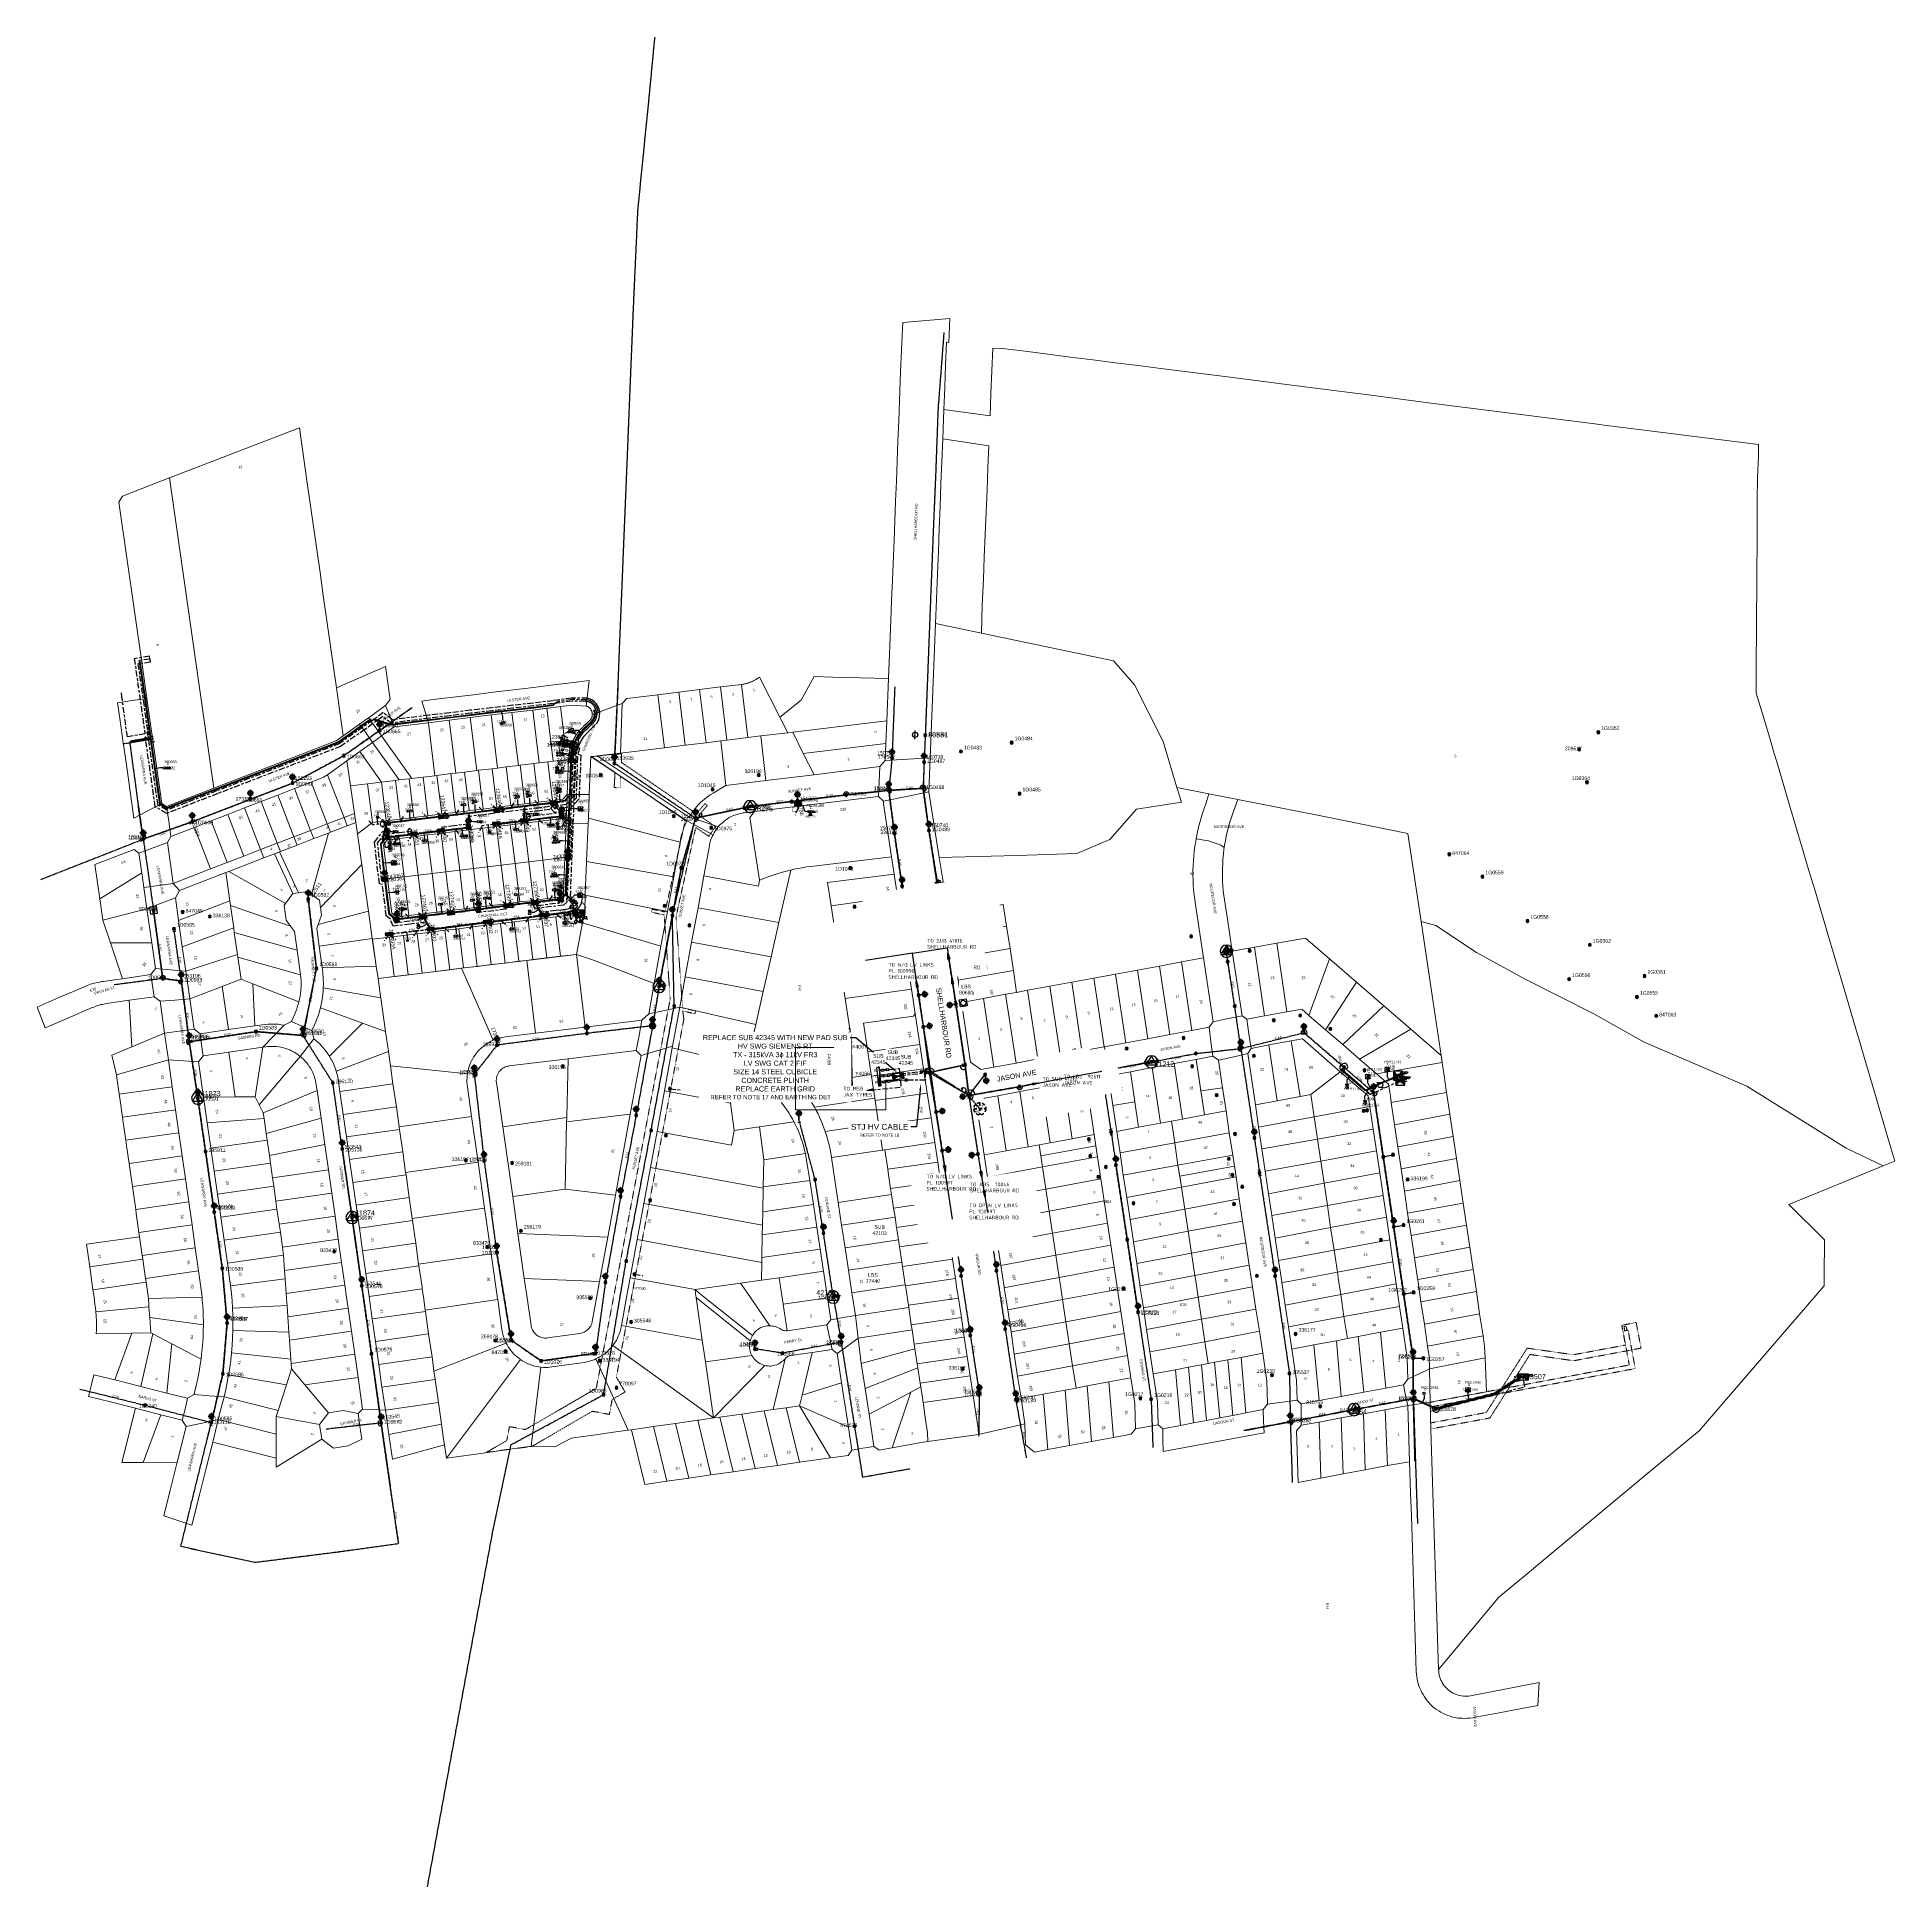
# Model space of a CAD drawing. Header units: metres. Extents: x 303026 to 304293, y 6173158 to 6174419.
import ezdxf
from ezdxf import colors
from ezdxf.entities.mleader import LeaderData, LeaderLine
from ezdxf.enums import TextEntityAlignment as Align
from ezdxf.math import Vec2, Vec3

# ---------------------------------------------------------------- set-up
doc = ezdxf.new("R2010")
doc.units = ezdxf.units.M
for name, pattern in [('A', [0]), ('Cable Exist OH', [1, 1, 0]), ('Cable Exist UG', [8.2, 4, -1.2, 1.8, -1.2]), ('CENTERX2', [4, 2.5, -0.5, 0.5, -0.5]), ('Dash', [5, 3, -2]), ('DASHED', [0.75, 0.5, -0.25]), ('HIDDEN', [0.375, 0.25, -0.125]), ('HIDDEN2', [0.1875, 0.125, -0.0625])]:
    doc.linetypes.add(name, pattern=pattern)
doc.layers.get('0').update_dxf_attribs({"color": 6})
for name, color, linetype, lineweight in [('Cadastre Buildings_SP_EXT', 9, 'Continuous', 5), ('Cadastre Land Parcels_SP_EXT', 9, 'Continuous', 5), ('Cadastre Other Property_SP_EXT', 9, 'HIDDEN', 5), ('Cadastre Roads_SP_EXT', 9, 'Continuous', 5)]:
    doc.layers.add(name, color=color, linetype=linetype, lineweight=lineweight)
for name, color, linetype in [('Duct_SP_EXT', 7, 'Continuous'), ('Equip_HV_EXT', 7, 'Continuous'), ('Equip_HV_NEW', 2, 'Continuous'), ('Equip_LV_EXT', 7, 'Continuous'), ('Equip_LV_NEW', 2, 'Continuous'), ('Equip_SL_EXT', 7, 'Continuous'), ('Equip_SP_EXT', 7, 'Continuous'), ('Equip_SP_HV_EXT', 7, 'Continuous'), ('Equip_SP_LV_EXT', 7, 'Continuous'), ('Equip_SP_SL_EXT', 7, 'Continuous'), ('Mains_HV_EXT', 7, 'Continuous'), ('Mains_HV_NEW_U72', 2, 'Continuous'), ('Mains_LV_EXT', 7, 'Continuous'), ('Mains_LV_SL_EXT', 7, 'Continuous'), ('Mains_SL_EXT', 7, 'Continuous'), ('Mains_TR_EXT', 7, 'Continuous'), ('Notes', 7, 'Continuous'), ('Notes_HV_MISC', 7, 'Continuous'), ('Notes_LV_MISC', 7, 'Continuous'), ('Notes_SP_MISC', 7, 'Continuous'), ('OH_Details_SP_MISC', 7, 'Continuous'), ('Sub_LV_EXT', 7, 'Continuous'), ('Sub_LV_NEW', 2, 'Continuous'), ('Sub_SP_EXT', 7, 'Continuous'), ('Sub_SP_TR_HV_LV_EXT', 7, 'Continuous'), ('SupportsOH_SP_TR_HV_LV_SL_EXT', 7, 'Continuous'), ('SupportsUG_SP_LV_EXT', 7, 'Continuous'), ('SupportsUG_SP_LV_SL_EXT', 7, 'Continuous'), ('Trench_SP_EXT', 7, 'Continuous'), ('UG_Details_SP_MISC', 7, 'Continuous')]:
    doc.layers.add(name, color=color, linetype=linetype)
doc.layers.add('UNKNOWN_FEATURES', color=1, linetype='DASHED', plot=False)
doc.styles.add('ARIAL', font='arial.ttf', dxfattribs={"height": 2})
doc.styles.add('COLUMN_LABEL', font='arial.ttf')
doc.styles.add('HVSW_LABEL', font='arial.ttf')
doc.styles.add('iecARIAL', font='arial.ttf', dxfattribs={"height": 2})
doc.styles.add('iecISOCP', font='isocp.shx')
doc.styles.add('iecNAME', font='times.ttf')
doc.styles.add('IESYMBOL1', font='isocp.shx')
doc.styles.add('POLE_LABEL', font='arial.ttf')
doc.styles.add('SLCP_LABEL', font='arial.ttf', dxfattribs={"height": 3.5})
doc.styles.get("Standard").update_dxf_attribs({"font": 'arial.ttf'})
doc.styles.add('SWG_LABEL', font='arial.ttf')
doc.styles.add('SWITCH_LABEL', font='arial.ttf', dxfattribs={"height": 2.5})
doc.linetypes.add('Cable E UG', pattern='A,6,-0.5,["E",Standard,S=1.7,R=0,X=0.5,Y=-1],-2.9', length=9.4)
doc.linetypes.add('Cable New UG', pattern='A,7,-0.25,["x",Standard,S=2,R=0,X=0.2,Y=-0.8],-2.1', length=9.35)

# ---------------------------------------------------------------- blocks, each defined once
blk = doc.blocks.new('SUB_POLE_EXT')
blk.add_wipeout([(0, 4.2), (0.4, 4.2), (0.8, 4.1), (1.2, 4), (1.6, 3.9), (2, 3.7), (2.3, 3.5), (2.7, 3.3), (3, 3), (3.3, 2.7), (3.5, 2.3), (3.8, 1.9), (3.9, 1.6), (4, 1.2), (4.2, 0.6), (4.2, 0), (4.2, -0.6), (4.1, -1.1), (3.9, -1.6), (3.6, -2.2), (3.2, -2.7), (3, -3), (2.7, -3.3), (2.4, -3.5), (2, -3.7), (1.6, -3.9), (1.3, -4), (0.8, -4.1), (0.4, -4.2), (0, -4.2), (-0.4, -4.2), (-0.8, -4.1), (-1.2, -4), (-1.6, -3.9), (-2, -3.7), (-2.4, -3.5), (-2.7, -3.3), (-3, -3), (-3.2, -2.7), (-3.5, -2.3), (-3.7, -2), (-3.9, -1.6), (-4, -1.2), (-4.2, -0.8), (-4.2, -0.1), (-4.2, 0.4), (-4.1, 0.8), (-4, 1.3), (-3.9, 1.6), (-3.7, 2), (-3.5, 2.4), (-3.3, 2.7), (-3, 3), (-2.7, 3.3), (-2.3, 3.5), (-2, 3.7), (-1.6, 3.9), (-1.2, 4), (-0.8, 4.2), (-0.4, 4.2)])
blk.add_line((2.2, 0.5), (2.2, 0.5, 0))
blk.add_lwpolyline([(-4.2, 0, 1), (4.2, 0, 1)], format="xyb", close=True)
blk.add_lwpolyline([(2.1, 0.5), (0, 4.2), (-3.7, -2.1), (3.7, -2.1)], close=True)
for tag, height, flags, p in [('STREET_CODE', 0.2, 9, (1.5, 0)), ('ASSET_NUM', 3.5, 8, (2, 2)), ('CONSTRUCTED_VOLTAGE', 0.2, 9, (1.5, -0.2)), ('NO_PHASES', 0.2, 9, (1.5, -0.4)), ('OPERATING_VOLTAGE', 0.2, 9, (1.5, -0.6)), ('OPERATED_BY', 0.2, 9, (1.5, -0.8)), ('MAINTAINED_BY', 0.2, 9, (1.5, -1)), ('ORIENTATION', 0.2, 9, (1.5, -1.2)), ('OWNED_BY', 0.2, 9, (1.5, -1.4)), ('SECONDARY_VOLTAGE', 0.2, 9, (1.5, -1.6)), ('STATE', 0.2, 9, (1.5, -1.8)), ('SUBSTATION_TYPE', 0.2, 9, (1.5, -2)), ('USAGE', 0.2, 9, (1.5, -2.2)), ('LEGEND', 0.2, 9, (1.5, -2.4)), ('LOCATION', 0.2, 9, (1.5, -2.6)), ('STREETNAME', 0.2, 9, (1.5, -2.8)), ('SUBURB', 0.2, 9, (1.5, -3)), ('NOTES', 0.2, 9, (1.5, -3.2)), ('Z', 0.2, 1, (1.5, -3.4))]:
    blk.add_attdef(tag, text='', height=height, dxfattribs=dict(flags=flags)).set_placement(p, align=Align.MIDDLE_LEFT)
blk = doc.blocks.new('SUB_INDOOR_EXT')
h = blk.add_hatch(color=256)
h.paths.add_polyline_path([(3, 3), (0.2, 0), (3, -3)])
h.paths.add_polyline_path([(-3, -3), (-0.2, 0), (-3, 3)])
at = {"color": 7}
for p, q in [((-0.3, 0.8), (0.3, 0.8)), ((0, 0.8), (0, -0.8)), ((-0.3, -0.8), (0.3, -0.8))]:
    blk.add_line(p, q, dxfattribs=at)
blk.add_line((1.9, -2.3), (1.9, -2.3, 0))
for points in [[(-3, -3), (-0.2, 0), (-3, 3)], [(-3, -3), (3, -3), (3, 3), (-3, 3)], [(3, 3), (0.2, 0), (3, -3)]]:
    blk.add_lwpolyline(points, close=True)
for tag, height, flags, p in [('STREET_CODE', 0.2, 9, (1.5, 0)), ('ASSET_NUM', 2.5, 8, (2, 2)), ('CONSTRUCTED_VOLTAGE', 0.2, 9, (1.5, -0.2)), ('NO_PHASES', 0.2, 9, (1.5, -0.4)), ('OPERATING_VOLTAGE', 0.2, 9, (1.5, -0.6)), ('ORIENTATION', 0.2, 9, (1.5, -0.8)), ('OWNED_BY', 0.2, 9, (1.5, -1)), ('OPERATED_BY', 0.2, 9, (1.5, -1.2)), ('MAINTAINED_BY', 0.2, 9, (1.5, -1.4)), ('SECONDARY_VOLTAGE', 0.2, 9, (1.5, -1.6)), ('STATE', 0.2, 9, (1.5, -1.8)), ('PARENT', 0.2, 9, (1.5, -2)), ('SUBSTATION_TYPE', 0.2, 9, (1.5, -2.2)), ('USAGE', 0.2, 9, (1.5, -2.4)), ('LEGEND', 0.2, 9, (1.5, -2.6)), ('LOCATION', 0.2, 9, (1.5, -2.8)), ('STREETNAME', 0.2, 9, (1.5, -3)), ('SUBURB', 0.2, 9, (1.5, -3.2)), ('NOTES', 0.2, 9, (1.5, -3.4)), ('Z', 0.2, 1, (1.5, -3.6))]:
    blk.add_attdef(tag, text='', height=height, dxfattribs=dict(flags=flags)).set_placement(p, align=Align.MIDDLE_LEFT)
blk = doc.blocks.new('SUB_PADMOUNT_EXT')
for points in [[(0, 0), (-3.84, 1.92), (-3.84, -1.92)], [(0, 0), (3.84, 1.92), (3.84, -1.92)]]:
    blk.add_hatch(color=256).paths.add_polyline_path(points)
for p, q in [((3.84, 1.92), (-3.84, -1.92)), ((-3.84, 1.92), (3.84, -1.92))]:
    blk.add_line(p, q)
blk.add_lwpolyline([(-3.84, -1.92), (3.84, -1.92), (3.84, 1.92), (-3.84, 1.92)], close=True)
for tag, height, flags, p in [('STREET_CODE', 0.2, 9, (1.5, 0)), ('ASSET_NUM', 3.5, 8, (2, 2)), ('CONSTRUCTED_VOLTAGE', 0.2, 9, (1.5, -0.2)), ('OPERATING_VOLTAGE', 0.2, 9, (1.5, -0.6)), ('ORIENTATION', 0.2, 9, (1.5, -0.8)), ('OWNED_BY', 0.2, 9, (1.5, -1)), ('OPERATED_BY', 0.2, 9, (1.5, -1.2)), ('SECONDARY_VOLTAGE', 0.2, 9, (1.5, -1.6)), ('STATE', 0.2, 9, (1.5, -1.8)), ('SUBSTATION_TYPE', 0.2, 9, (1.5, -2.2)), ('STREETNAME', 0.2, 9, (1.5, -3)), ('SUBURB', 0.2, 9, (1.5, -3.2)), ('Z', 0.2, 1, (1.5, -3.6)), ('NO_PHASES', 0.2, 9, (1.5, -0.4)), ('MAINTAINED_BY', 0.2, 9, (1.5, -1.4)), ('PARENT', 0.2, 9, (1.5, -2)), ('USAGE', 0.2, 9, (1.5, -2.4)), ('LEGEND', 0.2, 9, (1.5, -2.6)), ('LOCATION', 0.2, 9, (1.5, -2.8)), ('NOTES', 0.2, 9, (1.5, -3.4))]:
    blk.add_attdef(tag, text='', height=height, dxfattribs=dict(flags=flags)).set_placement(p, align=Align.MIDDLE_LEFT)
blk = doc.blocks.new('COLUMN_EXT')
blk.add_hatch(color=256).paths.add_polyline_path([(-1.5, 1.5), (-1.5, -1.5), (1.5, -1.5), (1.5, 1.5)])
blk.add_lwpolyline([(-1.5, -1.5), (1.5, -1.5), (1.5, 1.5), (-1.5, 1.5)], close=True)
for tag, height, style, flags, p in [('STRUCTURE_PLANT_NUMBER', 0.2, 'POLE_LABEL', 9, (1.8, 0)), ('ASSET_NUM', 2.5, 'COLUMN_LABEL', 8, (2, 2)), ('STREET_CODE', 0.2, 'COLUMN_LABEL', 9, (1.8, -0.2))]:
    blk.add_attdef(tag, text='', height=height, dxfattribs=dict(style=style, flags=flags)).set_placement(p, align=Align.MIDDLE_LEFT)
at = {"flags": 9}
for tag, p in [('COLUMN_TYPE', (1.8, -0.4)), ('OWNED_BY', (1.8, -0.6)), ('STATE', (1.8, -0.8)), ('USAGE', (1.8, -1)), ('LEGEND', (1.8, -1.2)), ('LOCATION', (1.8, -1.4)), ('STREETNAME', (1.8, -1.6)), ('SUBURB', (1.8, -1.8)), ('NOTES', (1.8, -2))]:
    blk.add_attdef(tag, text='', height=0.2, dxfattribs=at).set_placement(p, align=Align.MIDDLE_LEFT)
at = {"flags": 1}
blk.add_attdef('Z', (1.8, -2.4), '', height=0.2, dxfattribs=at)
blk = doc.blocks.new('PILLAR_EXT')
blk.add_hatch(color=256).paths.add_polyline_path([(-2.475, 0.99), (-2.475, -0.99), (2.475, -0.99), (2.475, 0.99)])
blk.add_lwpolyline([(-2.475, -0.99), (2.475, -0.99), (2.475, 0.99), (-2.475, 0.99)], close=True)
for tag, p, flags in [('OWNED_BY', (0, -0.2), 9), ('STATE', (0, -0.4), 9), ('SUPPORT_TYPE', (0, -0.6), 9), ('STREETNAME', (0, -1.8), 9), ('SUBURB', (0, -2), 1), ('USAGE', (0, -0.8), 9), ('LEGEND', (0, -1), 9), ('LOCATION', (0, -1.2), 9), ('NOTES', (0, -1.4), 9), ('PARENT', (0, -1.6), 9)]:
    blk.add_attdef(tag, p, '', height=0.2, dxfattribs=dict(flags=flags))
at = {"style": 'iecARIAL', "flags": 8}
blk.add_attdef('ASSET_NUM', (1.5, 3.5), '', height=2.5, dxfattribs=at)
blk = doc.blocks.new('DUCT_EXT')
blk.add_circle((0, 0.8), 0.8)
at = {"flags": 1}
blk.add_attdef('Z', (0, 0), '', height=0.2, dxfattribs=at)
at = {"flags": 9}
for tag, p in [('DUCT_CODE', (0, 0)), ('XSECT_TYPE', (0, -0.2)), ('FB_REFERENCE', (0, -0.4)), ('STATE', (0, -0.6)), ('NOTES', (0, -0.8))]:
    blk.add_attdef(tag, text='', height=0.2, dxfattribs=at).set_placement(p, align=Align.MIDDLE_LEFT)
blk = doc.blocks.new('LV_OH_LINKS_DISTFUSE_EXT')
for p, q in [((0, 0), (0.96, 0)), ((3.84, 0), (4.8, 0))]:
    blk.add_line(p, q)
blk.add_lwpolyline([(3.84, -1.2), (3.84, 1.2), (0.96, -1.2), (0.96, 1.2)], close=True)
at = {"flags": 9}
for tag, p in [('ACTUAL_STATUS', (0, 0)), ('CONSTRUCTED_VOLTAGE', (0, -0.2)), ('OPERATING_VOLTAGE', (0, -0.6)), ('ORIENTATION', (0, -0.8)), ('OWNED_BY', (0, -1)), ('STATE', (0, -1.2)), ('SWITCH_TYPE', (0, -1.4)), ('NO_PHASES', (0, -0.4)), ('USAGE', (0, -1.6)), ('NOTES', (0, -1.8))]:
    blk.add_attdef(tag, text='', height=0.2, dxfattribs=at).set_placement(p, align=Align.MIDDLE_LEFT)
at = {"flags": 1}
blk.add_attdef('Z', (0, 0), '', height=0.2, dxfattribs=at)
blk = doc.blocks.new('*U150')
for p, q in [((3.4, -0.1), (2.9, -0.1)), ((3.4, -0.4), (2.9, -0.4)), ((5.3, -0.6), (5.8, -0.6)), ((5.4, -0.3), (5.9, -0.3))]:
    blk.add_line(p, q)
blk.add_lwpolyline([(3.4, -0.3, 1), (5.4, -0.4, 1)], format="xyb", close=True)
at = {"flags": 1}
blk.add_attdef('Z', (0, 0), '', height=0.2, dxfattribs=at)
at = {"flags": 9}
for tag, p in [('ACTUAL_STATUS', (0, 0)), ('CONSTRUCTED_VOLTAGE', (0, -0.2)), ('NO_PHASES', (0, -0.4)), ('OPERATING_VOLTAGE', (0, -0.6)), ('ORIENTATION', (0, -0.8)), ('OWNED_BY', (0, -1)), ('STATE', (0, -1.2)), ('SWITCH_TYPE', (0, -1.4)), ('USAGE', (0, -1.6)), ('LEGEND', (0, -1.8)), ('NOTES', (0, -2))]:
    blk.add_attdef(tag, text='', height=0.2, dxfattribs=at).set_placement(p, align=Align.MIDDLE_LEFT)
blk = doc.blocks.new('*U153')
for p, q in [((2.7, -1.83), (2.28, -1.57)), ((2.88, -1.54), (2.45, -1.28)), ((4.39, -2.84), (4.81, -3.1)), ((4.56, -2.56), (4.98, -2.81))]:
    blk.add_line(p, q)
blk.add_lwpolyline([(2.78, -1.68, 1), (4.48, -2.71, 1)], format="xyb", close=True)
at = {"flags": 9}
for tag, p in [('ACTUAL_STATUS', (0, 0)), ('CONSTRUCTED_VOLTAGE', (0, -0.2)), ('OPERATING_VOLTAGE', (0, -0.6)), ('ORIENTATION', (0, -0.8)), ('OWNED_BY', (0, -1)), ('STATE', (0, -1.2)), ('SWITCH_TYPE', (0, -1.4)), ('NO_PHASES', (0, -0.4)), ('USAGE', (0, -1.6)), ('LEGEND', (0, -1.8)), ('NOTES', (0, -2))]:
    blk.add_attdef(tag, text='', height=0.2, dxfattribs=at).set_placement(p, align=Align.MIDDLE_LEFT)
at = {"flags": 1}
blk.add_attdef('Z', (0, 0), '', height=0.2, dxfattribs=at)
blk = doc.blocks.new('LV_OH_LINKS_OPEN_EXT')
for p, q in [((-0.2, 5), (-0.2, 5.5)), ((-0.2, 3), (-0.2, 2.5)), ((0.2, 5), (0.2, 5.5)), ((0.2, 3), (0.2, 2.5))]:
    blk.add_line(p, q)
blk.add_lwpolyline([(0, 3, 1), (0, 5, 1)], format="xyb", close=True)
at = {"flags": 1}
blk.add_attdef('Z', (0, 0), '', height=0.2, dxfattribs=at)
at = {"flags": 9}
for tag, p in [('ACTUAL_STATUS', (0, 0)), ('CONSTRUCTED_VOLTAGE', (0, -0.2)), ('NO_PHASES', (0, -0.4)), ('OPERATING_VOLTAGE', (0, -0.6)), ('ORIENTATION', (0, -0.8)), ('OWNED_BY', (0, -1)), ('STATE', (0, -1.2)), ('SWITCH_TYPE', (0, -1.4)), ('USAGE', (0, -1.6)), ('LEGEND', (0, -1.8)), ('NOTES', (0, -2))]:
    blk.add_attdef(tag, text='', height=0.2, dxfattribs=at).set_placement(p, align=Align.MIDDLE_LEFT)
blk = doc.blocks.new('SL_LANTERN_EXT')
at = {"lineweight": 40}
for p, q in [((-2.3, 4.2), (2.2, 4.2)), ((-1.5, 5.7), (-1.1, 5.3)), ((-1.5, 2.8), (-1.1, 3.2)), ((0, 2), (0, 6.5)), ((0, 0), (0, 2.7)), ((1.5, 5.7), (1.1, 5.3)), ((1.5, 2.8), (1.1, 3.2))]:
    blk.add_line(p, q, dxfattribs=at)
blk.add_circle((0, 4.2), 1.5, dxfattribs=at)
at = {"style": 'iecARIAL', "flags": 8}
blk.add_attdef('ASSET_NUM', (1.5, 1.5), '', height=2.5, dxfattribs=at)
for tag, p, height, flags in [('CONSTRUCTED_VOLTAGE', (1, -0.7), 0.2, 9), ('CONTROL_TYPE', (1, -0.9), 0.2, 9), ('LANTERN_PURPOSE', (1, -1.1), 0.2, 9), ('LANTERN_TYPE', (1, -1.3), 0.2, 9), ('NO_PHASES', (1, -1.5), 0.2, 9), ('OPERATING_VOLTAGE', (1, -1.7), 0.2, 9), ('ORIENTATION', (1, -1.9), 0.2, 9), ('OWNED_BY', (1, -2.1), 0.2, 9), ('STATE', (1, -2.3), 0.2, 9), ('USAGE', (1, -2.5), 0.2, 9), ('CEXIST', (1, -2.7), 0.2, 9), ('CNEW', (1, -2.9), 0.2, 9), ('CNUMBER', (1, -3.1), 0.2, 9), ('CREMOVE', (1, -3.3), 0.2, 9), ('CREPLACE', (1, -3.5), 0.2, 9), ('LKINGHEIGHT', (1, -3.7), 0.2, 9), ('LBRACKET', (1, -3.9), 0.2, 9), ('LBRACKETVOCAB', (1, -4.1), 0.2, 9), ('LCATEGORY', (1, -4.3), 0.2, 9), ('LCHARGE1', (1, -4.5), 0.2, 9), ('LCHARGE1PERCENT', (1, -4.7), 0.2, 9), ('LCHARGE2', (1, -4.9), 0.2, 9), ('LCHARGE2PERCENT', (1, -5.1), 0.2, 9), ('LCHARGE3', (1, -5.3), 0.2, 9), ('LCHARGE3PERCENT', (1, -5.5), 0.2, 9), ('LEXIST', (1, -5.7), 0.2, 9), ('LLAMP', (1, -5.9), 0.2, 9), ('LLAMPVOCAB', (1, -6.1), 0.2, 9), ('LMAST', (1, -6.3), 0.2, 9), ('LMASTVOCAB', (1, -6.5), 0.2, 9), ('LNEW', (1, -6.7), 0.2, 9), ('LANTNUMBER', (1, -6.9), 0.2, 9), ('LOUTREACH', (1, -7.3), 0.2, 9), ('LOUTREACHVOCAB', (1, -7.5), 0.2, 9), ('LRATECODE', (1, -7.7), 0.2, 9), ('LREMOVE', (1, -7.9), 0.2, 9), ('LREPLACE', (1, -8.1), 0.2, 9), ('LTYPE', (1, -8.3), 0.2, 9), ('LTYPEVOCAB', (1, -8.5), 0.2, 9), ('LEGEND', (1, -8.7), 0.2, 9), ('LOCATION', (1, -8.9), 0.2, 9), ('NOTES', (1, -9.1), 0.2, 9), ('STREETNAME', (1, -9.3), 0.2, 9), ('SUBURB', (1, -9.5), 0.2, 1), ('LNUMBER', (2.2, -3.3), 2.5, 8)]:
    blk.add_attdef(tag, p, '', height=height, dxfattribs=dict(flags=flags))
blk = doc.blocks.new('SL_NIGHTWATCH_EXT')
at = {"lineweight": 40}
h = blk.add_hatch(color=256, dxfattribs=at)
h.paths.add_polyline_path([(0.4, 2, 0.098491), (-0.4, 2), (-0.2, 1, -0.098491), (0.2, 1)])
h.paths.add_polyline_path([(0.6, 0.8, -0.098491), (0.8, 0.6), (1.7, 1.1, 0.098491), (1.1, 1.7)])
h.paths.add_polyline_path([(1, 0.2, -0.098491), (1, -0.2), (2, -0.4, 0.098491), (2, 0.4)])
h.paths.add_polyline_path([(0.8, -0.6, -0.098491), (0.6, -0.8), (1.1, -1.7, 0.098491), (1.7, -1.1)])
h.paths.add_polyline_path([(-0.2, -1), (-0.4, -2, 0.098491), (0.4, -2), (0.2, -1, -0.098491)])
h.paths.add_polyline_path([(-0.8, -0.6), (-1.7, -1.1, 0.098491), (-1.1, -1.7), (-0.6, -0.8, -0.098491)])
h.paths.add_polyline_path([(-1, 0.2), (-2, 0.4, 0.098491), (-2, -0.4), (-1, -0.2, -0.098491)])
h.paths.add_polyline_path([(-1.1, 1.7, 0.098491), (-1.7, 1.1), (-0.8, 0.6, -0.098491), (-0.6, 0.8)])
for p, q in [((-1.2, 1.6), (-1.2, 1.6, 0)), ((-1.1, 1.6), (-1.1, 1.6, 0)), ((1.1, 1.6), (1.1, 1.6, 0)), ((-0.9, -0.6), (-0.9, -0.6, 0)), ((0.8, -0.6), (0.8, -0.6, 0)), ((1.1, -1.6), (1.1, -1.6, 0)), ((2, -0.4), (2, -0.4, 0))]:
    blk.add_line(p, q, dxfattribs=at)
for points in [[(-1, 0.2, 0.098491), (-1, -0.2), (-2, -0.4, -0.098491), (-2, 0.4)], [(-0.6, 0.8, 0.098491), (-0.8, 0.6), (-1.7, 1.1, -0.098491), (-1.1, 1.7)], [(-0.2, 1, -0.098491), (0.2, 1), (0.4, 2, 0.098491), (-0.4, 2)], [(0.8, 0.6), (1.7, 1.1, 0.098491), (1.1, 1.7), (0.6, 0.8, -0.098491)], [(1, -0.2), (2, -0.4, 0.098491), (2, 0.4), (1, 0.2, -0.098491)], [(-0.8, -0.6, 0.098491), (-0.6, -0.8), (-1.1, -1.7, -0.098491), (-1.7, -1.1)], [(0.2, -1), (0.4, -2, -0.098491), (-0.4, -2), (-0.2, -1, 0.098491)], [(0.6, -0.8), (1.1, -1.7, 0.098491), (1.7, -1.1), (0.8, -0.6, -0.098491)]]:
    blk.add_lwpolyline(points, format="xyb", close=True, dxfattribs=at)
blk.add_circle((0, 0), 1, dxfattribs=at)
blk = doc.blocks.new('POLE_EXT')
blk.add_hatch(color=256).paths.add_polyline_path([(-1, 0, 1), (1, 0, 1)])
blk.add_lwpolyline([(-1, 0, 1), (1, 0, 1)], format="xyb", close=True)
for tag, height, flags, p in [('pNumber', 2.5, 8, (-17.8, 2.1)), ('OWNED_BY', 0.2, 9, (1.4, -0.4)), ('PARENT', 0.2, 9, (1.4, -0.6)), ('SPECIAL_USE', 0.2, 9, (1.4, -0.8)), ('STATE', 0.2, 9, (1.4, -1)), ('USAGE', 0.2, 9, (1.4, -1.2)), ('cLV', 0.2, 9, (1.4, -1.4)), ('hDepth', 0.2, 9, (1.4, -1.6)), ('hDia', 0.2, 9, (1.4, -1.8)), ('cHV', 0.2, 9, (1.4, -2)), ('LBRACKET', 0.2, 9, (1.4, -2.2)), ('LExisting', 0.2, 9, (1.4, -2.4)), ('LANTNUMBER', 0.2, 9, (1.4, -2.6)), ('LOther', 0.2, 9, (1.4, -2.8)), ('LRemove', 0.2, 9, (1.4, -3)), ('LEGEND', 0.2, 9, (1.4, -3.2)), ('cLinedev', 0.2, 9, (1.4, -3.4)), ('LOCATION', 0.2, 9, (1.4, -3.6)), ('pExisting', 0.2, 9, (1.4, -3.8)), ('PFNUMBER', 0.2, 9, (1.4, -4)), ('NEWPFNUMBER', 0.2, 9, (1.4, -4.2)), ('pFooting', 0.2, 9, (1.4, -4.4)), ('pNew', 0.2, 9, (1.4, -4.6)), ('pRelocate', 0.2, 9, (1.4, -5)), ('pRemove', 0.2, 9, (1.4, -5.2)), ('pReplace', 0.2, 9, (1.4, -5.4)), ('pStay', 0.2, 9, (1.4, -5.6)), ('pType', 0.2, 9, (1.4, -5.8)), ('cspan', 0.2, 9, (1.4, -6)), ('STREETNAME', 0.2, 9, (1.4, -6.2)), ('SUBURB', 0.2, 9, (1.4, -6.4)), ('NOTES', 0.2, 9, (1.4, -6.6)), ('MAINTAINED_BY', 0.2, 9, (1.4, -6.8)), ('OPERATED_BY', 0.2, 9, (1.4, -7))]:
    blk.add_attdef(tag, text='', height=height, dxfattribs=dict(flags=flags)).set_placement(p, align=Align.MIDDLE_LEFT)
at = {"style": 'POLE_LABEL'}
for tag, height, flags, p in [('STRUCTURE_PLANT_NUMBER', 0.2, 9, (1.4, 0)), ('ASSET_NUM', 2.5, 8, (2, 2)), ('STREET_CODE', 0.2, 9, (1.4, -0.2))]:
    blk.add_attdef(tag, text='', height=height, dxfattribs=dict(at, flags=flags)).set_placement(p, align=Align.MIDDLE_LEFT)
at = {"flags": 1}
blk.add_attdef('Z', (1.4, -7.3), '', height=0.2, dxfattribs=at)
blk = doc.blocks.new('HV_STJ_EXT')
h = blk.add_hatch(color=256)
edge = h.paths.add_edge_path()
edge.add_ellipse((-0.6, 0.1), major_axis=(0.226, 0.226), ratio=1, start_angle=45, end_angle=135)
edge.add_line((-0.9, 0.1), (-0.9, -0.1))
edge.add_ellipse((-0.6, -0.1), major_axis=(0.226, 0.226), ratio=1, start_angle=135, end_angle=225)
edge.add_line((-0.6, -0.5), (0.6, -0.5))
edge.add_ellipse((0.6, -0.1), major_axis=(-0.226, 0.226), ratio=1, start_angle=135, end_angle=225)
edge.add_line((0.9, -0.1), (0.9, 0.1))
edge.add_ellipse((0.6, 0.1), major_axis=(-0.226, 0.226), ratio=1, start_angle=225, end_angle=315)
edge.add_line((0.6, 0.5), (-0.6, 0.5))
blk.add_lwpolyline([(-0.9, 0.1), (-0.9, -0.1, 0.414214), (-0.6, -0.5), (0.6, -0.5, 0.414214), (0.9, -0.1), (0.9, 0.1, 0.414214), (0.6, 0.5), (-0.6, 0.5, 0.414214)], format="xyb", close=True)
for tag, flags, p in [('ORIENTATION', 9, (1.5, 0)), ('USAGE', 9, (1.5, -0.2)), ('LEGEND', 9, (1.5, -0.4)), ('NOTES', 9, (1.5, -0.6)), ('Z', 1, (1.5, -0.8))]:
    blk.add_attdef(tag, text='', height=0.2, dxfattribs=dict(flags=flags)).set_placement(p, align=Align.MIDDLE_LEFT)
blk = doc.blocks.new('LV_STJ_EXT')
h = blk.add_hatch(color=256)
edge = h.paths.add_edge_path()
edge.add_ellipse((-0.6, 0.1), major_axis=(0.226, 0.226), ratio=1, start_angle=45, end_angle=135)
edge.add_line((-0.9, 0.1), (-0.9, -0.1))
edge.add_ellipse((-0.6, -0.1), major_axis=(0.226, 0.226), ratio=1, start_angle=135, end_angle=225)
edge.add_line((-0.6, -0.5), (0.6, -0.5))
edge.add_ellipse((0.6, -0.1), major_axis=(-0.226, 0.226), ratio=1, start_angle=135, end_angle=225)
edge.add_line((0.9, -0.1), (0.9, 0.1))
edge.add_ellipse((0.6, 0.1), major_axis=(-0.226, 0.226), ratio=1, start_angle=225, end_angle=315)
edge.add_line((0.6, 0.5), (-0.6, 0.5))
blk.add_lwpolyline([(-0.9, 0.1), (-0.9, -0.1, 0.414214), (-0.6, -0.5), (0.6, -0.5, 0.414214), (0.9, -0.1), (0.9, 0.1, 0.414214), (0.6, 0.5), (-0.6, 0.5, 0.414214)], format="xyb", close=True)
at = {"flags": 1}
blk.add_attdef('Z', (0, 0), '', height=0.2, dxfattribs=at)
at = {"flags": 9}
for tag, p in [('ORIENTATION', (0, 0)), ('USAGE', (0, -0.2)), ('LEGEND', (0, -0.4)), ('NOTES', (0, -0.6))]:
    blk.add_attdef(tag, text='', height=0.2, dxfattribs=at).set_placement(p, align=Align.MIDDLE_LEFT)
blk = doc.blocks.new('WARNING_FEATURE_EXT')
h = blk.add_hatch(color=2)
h.dxf.hatch_style = 1
h.paths.add_polyline_path([(0, 2), (-1, 0), (1, 0)])
at = {"color": 18, "true_color": 0x000000}
blk.add_lwpolyline([(-1, 0), (0, 2), (1, 0)], close=True, dxfattribs=at)
at = {"color": 18, "true_color": 0x000000, "insert": (0, 0.9), "char_height": 1.5, "attachment_point": 5, "line_spacing_factor": 1.5, "style": 'iecNAME'}
blk.add_mtext_dynamic_manual_height_columns('!', width=1.5, gutter_width=4, heights=[0], dxfattribs=at)
at = {"color": 2, "flags": 1}
for tag, p in [('STATE', (1.2, 2)), ('HAZMAT_ID', (1.2, 0.7))]:
    blk.add_attdef(tag, p, '', height=0.8, dxfattribs=at)
at = {"color": 2}
blk.add_attdef('WARNING_TYPE', text='', height=1, dxfattribs=at).set_placement((-4.1, -1.2), (4.9, -1.2), align=Align.ALIGNED)
at = {"color": 2, "flags": 1}
blk.add_attdef('WARNING_DESC', text='', height=0.8, dxfattribs=at).set_placement((1.2, -0.6), align=Align.MIDDLE_CENTER)
blk = doc.blocks.new('LV_UG_DFUSE_CLOSED_EXT')
for points in [[(1, 0), (0, 0)], [(5, -0.7), (2.2, 0.7)], [(5, 0.7), (2.2, -0.7)], [(6.2, 0), (7.2, 0)]]:
    blk.add_lwpolyline(points)
for centre in [(1.8, 0), (5.4, 0)]:
    blk.add_circle(centre, 0.8)
at = {"flags": 1}
blk.add_attdef('Z', (0, 0), '', height=0.2, dxfattribs=at)
at = {"flags": 9}
for tag, p in [('ACTUAL_STATUS', (0, 0)), ('CONSTRUCTED_VOLTAGE', (0, -0.2)), ('NO_PHASES', (0, -0.4)), ('OPERATING_VOLTAGE', (0, -0.6)), ('ORIENTATION', (0, -0.8)), ('STATE', (0, -1)), ('SWITCH_TYPE', (0, -1.2)), ('USAGE', (0, -1.4)), ('NOTES', (0, -1.6))]:
    blk.add_attdef(tag, text='', height=0.2, dxfattribs=at).set_placement(p, align=Align.MIDDLE_LEFT)
blk = doc.blocks.new('LV_UG_LINKS_CLOSED_EXT')
blk.add_wipeout([(-1.1, 1.1), (-1.2, 0.9), (-1.3, 0.8), (-1.4, 0.6), (-1.4, 0.4), (-1.5, 0.2), (-1.5, 0), (-1.5, -0.1), (-1.5, -0.3), (-1.4, -0.5), (-1.3, -0.7), (-1.2, -0.8), (-1.1, -1), (-1, -1.1), (-0.8, -1.2), (-0.7, -1.3), (-0.5, -1.4), (-0.3, -1.5), (-0.1, -1.5), (0, -1.5), (0.2, -1.5), (0.4, -1.4), (0.6, -1.4), (0.8, -1.3), (0.9, -1.2), (1.1, -1.1), (1.2, -0.9), (1.3, -0.8), (1.4, -0.6), (1.4, -0.4), (1.5, -0.2), (1.5, 0), (1.5, 0.1), (1.5, 0.3), (1.4, 0.5), (1.3, 0.7), (1.2, 0.8), (1.1, 1), (1, 1.1), (0.8, 1.2), (0.7, 1.3), (0.5, 1.4), (0.3, 1.5), (0.1, 1.5), (0, 1.5), (-0.2, 1.5), (-0.4, 1.4), (-0.6, 1.4), (-0.8, 1.3), (-0.9, 1.2)])
for p, q in [((-0.2, -1.5), (-0.2, 1.5)), ((0.2, -1.5), (0.2, 1.5))]:
    blk.add_line(p, q)
blk.add_circle((0, 0), 1.5)
at = {"flags": 1}
blk.add_attdef('Z', (0, 0), '', height=0.2, dxfattribs=at)
at = {"flags": 9}
for tag, p in [('ACTUAL_STATUS', (0, 0)), ('CONSTRUCTED_VOLTAGE', (0, -0.2)), ('NO_PHASES', (0, -0.4)), ('OPERATING_VOLTAGE', (0, -0.6)), ('ORIENTATION', (0, -0.8)), ('STATE', (0, -1)), ('SWITCH_TYPE', (0, -1.2)), ('USAGE', (0, -1.4)), ('NOTES', (0, -1.6))]:
    blk.add_attdef(tag, text='', height=0.2, dxfattribs=at).set_placement(p, align=Align.MIDDLE_LEFT)
blk = doc.blocks.new('LV_UG_LINKS_OPEN_EXT')
for p, q in [((-0.2, 1.5), (-0.2, 2.2)), ((0.2, 1.5), (0.2, 2.2)), ((-0.2, -1.5), (-0.2, -2.2)), ((0.2, -1.5), (0.2, -2.2))]:
    blk.add_line(p, q)
at = {"flags": 1}
blk.add_attdef('Z', (0, 0), '', height=0.2, dxfattribs=at)
at = {"flags": 9}
for tag, p in [('ACTUAL_STATUS', (0, 0)), ('CONSTRUCTED_VOLTAGE', (0, -0.2)), ('NO_PHASES', (0, -0.4)), ('OPERATING_VOLTAGE', (0, -0.6)), ('ORIENTATION', (0, -0.8)), ('STATE', (0, -1)), ('SWITCH_TYPE', (0, -1.2)), ('USAGE', (0, -1.4)), ('NOTES', (0, -1.6))]:
    blk.add_attdef(tag, text='', height=0.2, dxfattribs=at).set_placement(p, align=Align.MIDDLE_LEFT)
blk.add_wipeout([(-0.2, 1.5), (-0.4, 1.4), (-0.6, 1.4), (-0.8, 1.3), (-0.9, 1.2), (-1.1, 1), (-1.2, 0.9), (-1.3, 0.7), (-1.4, 0.6), (-1.4, 0.4), (-1.5, 0.2), (-1.5, 0), (-1.5, -0.2), (-1.5, -0.3), (-1.4, -0.5), (-1.3, -0.7), (-1.2, -0.9), (-1.1, -1), (-1, -1.1), (-0.8, -1.2), (-0.7, -1.3), (-0.5, -1.4), (-0.3, -1.5), (-0.1, -1.5), (0.1, -1.5), (0.2, -1.5), (0.4, -1.4), (0.6, -1.4), (0.8, -1.3), (0.9, -1.2), (1.1, -1), (1.2, -0.9), (1.3, -0.7), (1.4, -0.6), (1.4, -0.4), (1.5, -0.2), (1.5, 0), (1.5, 0.2), (1.5, 0.3), (1.4, 0.5), (1.3, 0.7), (1.2, 0.9), (1.1, 1), (1, 1.1), (0.8, 1.2), (0.7, 1.3), (0.5, 1.4), (0.3, 1.5), (0.1, 1.5), (-0.1, 1.5)])
blk.add_lwpolyline([(0, -1.5, 1), (0, 1.5, 1)], format="xyb", close=True)
blk = doc.blocks.new('HV_ABS_CLOSED_EXT')
blk.add_line((-3, 6.9), (3, 6.9))
blk.add_circle((0, 6.9), 1.8)
at = {"flags": 1}
blk.add_attdef('Z', (0, 0), '', height=0.2, dxfattribs=at)
at = {"style": 'HVSW_LABEL'}
for tag, height, flags, p in [('ASSET_NUM', 3.5, 8, (2, 2)), ('STREET_CODE', 0.2, 9, (0, -0.2))]:
    blk.add_attdef(tag, text='', height=height, dxfattribs=dict(at, flags=flags)).set_placement(p, align=Align.MIDDLE_LEFT)
at = {"flags": 9}
for tag, p in [('ACTUAL_STATUS', (0, -0.4)), ('CONSTRUCTED_VOLTAGE', (0, -0.6)), ('NO_PHASES', (0, -0.8)), ('OPERATING_VOLTAGE', (0, -1)), ('ORIENTATION', (0, -1.2)), ('OWNED_BY', (0, -1.4)), ('STATE', (0, -1.6)), ('SWITCH_TYPE', (0, -1.8)), ('USAGE', (0, -2)), ('LEGEND', (0, -2.2)), ('LOCATION', (0, -2.4)), ('STREETNAME', (0, -2.6)), ('SUBURB', (0, -2.8)), ('NOTES', (0, -3))]:
    blk.add_attdef(tag, text='', height=0.2, dxfattribs=at).set_placement(p, align=Align.MIDDLE_LEFT)
blk = doc.blocks.new('HV_LOAD_BREAK_EXT')
blk.add_lwpolyline([(-2.4, -2.4), (2.4, -2.4), (2.4, 2.4), (-2.4, 2.4)], close=True)
at = {"insert": (-1.1, 1), "char_height": 2, "width": 2.963, "attachment_point": 1}
blk.add_mtext('{\\Fisocp|c0;LB}', dxfattribs=at)
for tag, height, flags, p in [('STREET_CODE', 0.2, 9, (1.5, 0)), ('ASSET_NUM', 2.5, 8, (2, 2)), ('ACTUAL_STATUS', 0.2, 9, (1.5, -0.2)), ('CONSTRUCTED_VOLTAGE', 0.2, 9, (1.5, -0.4)), ('NO_PHASES', 0.2, 9, (1.5, -0.6)), ('OPERATING_VOLTAGE', 0.2, 9, (1.5, -0.8)), ('ORIENTATION', 0.2, 9, (1.5, -1)), ('OWNED_BY', 0.2, 9, (1.5, -1.2)), ('OPERATED_BY', 0.2, 9, (1.5, -1.4)), ('MAINTAINED_BY', 0.2, 9, (1.5, -1.6)), ('STATE', 0.2, 9, (1.5, -1.8)), ('SWITCH_TYPE', 0.2, 9, (1.5, -2)), ('USAGE', 0.2, 9, (1.5, -2.2)), ('LEGEND', 0.2, 9, (1.5, -2.4)), ('LOCATION', 0.2, 9, (1.5, -2.6)), ('STREETNAME', 0.2, 9, (1.5, -2.8)), ('SUBURB', 0.2, 9, (1.5, -3)), ('NOTES', 0.2, 9, (1.5, -3.2)), ('LABEL_ALIGNMENT', 0.2, 9, (1.5, -3.4)), ('Z', 0.2, 1, (1.5, -3.6))]:
    blk.add_attdef(tag, text='', height=height, dxfattribs=dict(flags=flags)).set_placement(p, align=Align.MIDDLE_LEFT)
blk = doc.blocks.new('SWG_HOLEC_SU_EXT')
blk.add_line((1.8, -2), (5.8, -2))
for points in [[(1, 0), (0, 0)], [(6.6, 0), (7.6, 0)]]:
    blk.add_lwpolyline(points)
for points in [[(1.8, -0.8, 1), (1.8, 0.8, 1)], [(5.8, -0.8, 1), (5.8, 0.8, 1)]]:
    blk.add_lwpolyline(points, format="xyb", close=True)
at = {"style": 'SWITCH_LABEL', "flags": 8}
blk.add_attdef('ASSET_NUM', text='', height=2.5, rotation=179.9544, dxfattribs=at).set_placement((-2.4, 0), align=Align.MIDDLE_LEFT)
at = {"flags": 1}
blk.add_attdef('Z', (0, 0), '', height=0.2, dxfattribs=at)
at = {"style": 'SWITCH_LABEL', "flags": 9}
blk.add_attdef('STREET_CODE', text='', height=0.2, dxfattribs=at).set_placement((0, -0.2), align=Align.MIDDLE_LEFT)
at = {"flags": 9}
for tag, p in [('ACTUAL_STATUS', (0, -0.4)), ('CONSTRUCTED_VOLTAGE', (0, -0.6)), ('NO_PHASES', (0, -0.8)), ('OPERATING_VOLTAGE', (0, -1)), ('ORIENTATION', (0, -1.2)), ('OWNED_BY', (0, -1.4)), ('PARENT', (0, -1.6)), ('STATE', (0, -1.8)), ('SWITCH_TYPE', (0, -2)), ('USAGE', (0, -2.2)), ('LOCATION', (0, -2.4)), ('STREETNAME', (0, -2.6)), ('SUBURB', (0, -2.8)), ('NOTES', (0, -3))]:
    blk.add_attdef(tag, text='', height=0.2, dxfattribs=at).set_placement(p, align=Align.MIDDLE_LEFT)
blk = doc.blocks.new('HV_ABS_OPEN_EXT')
for p, q in [((-3, 6.9), (-1.8, 6.9)), ((1.8, 6.9), (3, 6.9))]:
    blk.add_line(p, q)
blk.add_circle((0, 6.9), 1.8)
for tag, height, flags, p in [('STREET_CODE', 0.2, 9, (1.5, 0)), ('ASSET_NUM', 2.5, 8, (2, 2)), ('ACTUAL_STATUS', 0.2, 9, (1.5, -0.2)), ('CONSTRUCTED_VOLTAGE', 0.2, 9, (1.5, -0.4)), ('NO_PHASES', 0.2, 9, (1.5, -0.6)), ('OPERATING_VOLTAGE', 0.2, 9, (1.5, -0.8)), ('ORIENTATION', 0.2, 9, (1.5, -1)), ('OWNED_BY', 0.2, 9, (1.5, -1.2)), ('STATE', 0.2, 9, (1.5, -1.4)), ('SWITCH_TYPE', 0.2, 9, (1.5, -1.6)), ('USAGE', 0.2, 9, (1.5, -1.8)), ('LEGEND', 0.2, 9, (1.5, -2)), ('LOCATION', 0.2, 9, (1.5, -2.2)), ('STREETNAME', 0.2, 9, (1.5, -2.4)), ('SUBURB', 0.2, 9, (1.5, -2.6)), ('NOTES', 0.2, 9, (1.5, -2.8)), ('MAINTAINED_BY', 0.2, 9, (1.5, -3)), ('OPERATED_BY', 0.2, 9, (1.5, -3.2)), ('LABEL_ALIGNMENT', 0.2, 9, (1.5, -3.4)), ('Z', 0.2, 1, (1.5, -3.6))]:
    blk.add_attdef(tag, text='', height=height, dxfattribs=dict(flags=flags)).set_placement(p, align=Align.MIDDLE_LEFT)
blk = doc.blocks.new('End Shackle_EXT')
blk.add_wipeout([(0, 0.3), (1.8, 0.3), (1.8, -0.3), (0, -0.3)])
blk.add_line((1.8, -1), (1.8, 1))
at = {"flags": 1}
blk.add_attdef('Z', (0, 0), '', height=0.2, dxfattribs=at)
at = {"flags": 9}
for tag, p in [('CONNECTOR_TYPE', (0, 0)), ('CONSTRUCTED_VOLTAGE', (0, -0.2)), ('NO_PHASES', (0, -0.4)), ('OPERATING_VOLTAGE', (0, -0.6)), ('ORIENTATION', (0, -0.8)), ('OWNED_BY', (0, -1)), ('STATE', (0, -1.2)), ('USAGE', (0, -1.4)), ('NOTES', (0, -1.6))]:
    blk.add_attdef(tag, text='', height=0.2, dxfattribs=at).set_placement(p, align=Align.MIDDLE_LEFT)
blk = doc.blocks.new('CABLE_LARGE_EXT')
h = blk.add_hatch(color=256)
edge = h.paths.add_edge_path()
edge.add_arc((0, 0.5), 0.55, 0, 360)
blk.add_circle((0, 0.5), 0.55)
at = {"flags": 1}
blk.add_attdef('Z', (0, 0), '', height=0.2, dxfattribs=at)
at = {"flags": 9}
for tag, p in [('COND_CODE', (0, 0)), ('FB_REFERENCE', (0, -0.2)), ('STATE', (0, -0.4)), ('XSECT_SIZE', (0, -0.6)), ('NOTES', (0, -0.8))]:
    blk.add_attdef(tag, text='', height=0.2, dxfattribs=at).set_placement(p, align=Align.MIDDLE_LEFT)
blk = doc.blocks.new('SLCP_ZELL_EXT')
blk.add_wipeout([(-0.2, 7.5), (-0.7, 7.5), (-1.2, 7.4), (-1.6, 7.3), (-2.1, 7.2), (-2.5, 7.1), (-3, 6.9), (-3.4, 6.7), (-3.8, 6.5), (-4.2, 6.2), (-4.6, 5.9), (-5, 5.6), (-5.3, 5.3), (-5.6, 5), (-5.9, 4.6), (-6.2, 4.2), (-6.5, 3.8), (-6.7, 3.4), (-6.9, 3), (-7.1, 2.5), (-7.2, 2.1), (-7.3, 1.6), (-7.4, 1.2), (-7.5, 0.7), (-7.5, 0.2), (-7.5, -0.2), (-7.5, -0.7), (-7.4, -1.2), (-7.3, -1.6), (-7.2, -2.1), (-7.1, -2.5), (-6.9, -3), (-6.7, -3.4), (-6.5, -3.8), (-6.2, -4.2), (-5.9, -4.6), (-5.6, -5), (-5.3, -5.3), (-5, -5.6), (-4.6, -5.9), (-4.2, -6.2), (-3.8, -6.5), (-3.4, -6.7), (-3, -6.9), (-2.5, -7.1), (-2.1, -7.2), (-1.6, -7.3), (-1.2, -7.4), (-0.7, -7.5), (-0.2, -7.5), (0.2, -7.5), (0.7, -7.5), (1.2, -7.4), (1.6, -7.3), (2.1, -7.2), (2.5, -7.1), (3, -6.9), (3.4, -6.7), (3.8, -6.5), (4.2, -6.2), (4.6, -5.9), (5, -5.6), (5.3, -5.3), (5.6, -5), (5.9, -4.6), (6.2, -4.2), (6.5, -3.8), (6.7, -3.4), (6.9, -3), (7.1, -2.5), (7.2, -2.1), (7.3, -1.6), (7.4, -1.2), (7.5, -0.7), (7.5, -0.2), (7.5, 0.2), (7.5, 0.7), (7.4, 1.2), (7.3, 1.6), (7.2, 2.1), (7.1, 2.5), (6.9, 3), (6.7, 3.4), (6.5, 3.8), (6.2, 4.2), (5.9, 4.6), (5.6, 5), (5.3, 5.3), (5, 5.6), (4.6, 5.9), (4.2, 6.2), (3.8, 6.5), (3.4, 6.7), (3, 6.9), (2.5, 7.1), (2.1, 7.2), (1.6, 7.3), (1.2, 7.4), (0.7, 7.5), (0.2, 7.5)])
at = {"linetype": 'Dash', "lineweight": 40, "ltscale": 0.7}
for p, q in [((-4.1, 0), (4.1, 0)), ((0, 4.1), (0, -4.1))]:
    blk.add_line(p, q, dxfattribs=at)
blk.add_circle((0, 0), 4.11, dxfattribs=at)
at = {"lineweight": 40, "style": 'IESYMBOL1'}
for s, p in [('P', (-1.6, 0)), ('Z', (1.7, 0)), ('60', (-1.6, -3.3))]:
    blk.add_text(s, height=2, dxfattribs=at).set_placement(p, align=Align.BOTTOM_CENTER)
at = {"flags": 1}
blk.add_attdef('Z', (0, 0), '', height=0.2, dxfattribs=at)
at = {"style": 'SLCP_LABEL'}
for tag, height, flags, p in [('ASSET_NUM', 2.5, 8, (2, 2)), ('STREET_CODE', 0.2, 9, (0, -0.2))]:
    blk.add_attdef(tag, text='', height=height, dxfattribs=dict(at, flags=flags)).set_placement(p, align=Align.MIDDLE_LEFT)
at = {"flags": 9}
for tag, p in [('CONSTRUCTED_VOLTAGE', (0, -0.4)), ('CONTROL_TYPE', (0, -0.6)), ('NO_PHASES', (0, -0.8)), ('OPERATING_VOLTAGE', (0, -1)), ('ORIENTATION', (0, -1.2)), ('OWNED_BY', (0, -1.4)), ('USAGE', (0, -1.6)), ('LOCATION', (0, -1.8)), ('STATE', (0, -2)), ('NOTES', (0, -2.2))]:
    blk.add_attdef(tag, text='', height=0.2, dxfattribs=at).set_placement(p, align=Align.MIDDLE_LEFT)
blk = doc.blocks.new('CONNECTOR_NODE_EXT')
h = blk.add_hatch(color=256)
edge = h.paths.add_edge_path()
edge.add_arc((0, 0), 0.5, 0, 360)
blk.add_circle((0, 0), 0.5)
at = {"flags": 1}
blk.add_attdef('Z', (0, 0), '', height=0.2, dxfattribs=at)
at = {"flags": 9}
for tag, p in [('CONNECTOR_TYPE', (0, 0)), ('CONSTRUCTED_VOLTAGE', (0, -0.2)), ('NO_PHASES', (0, -0.4)), ('OPERATING_VOLTAGE', (0, -0.6)), ('ORIENTATION', (0, -0.8)), ('SUBTYPE', (0, -1)), ('USAGE', (0, -1.2)), ('NOTES', (0, -1.4))]:
    blk.add_attdef(tag, text='', height=0.2, dxfattribs=at).set_placement(p, align=Align.MIDDLE_LEFT)
blk = doc.blocks.new('*U142')
for p, q in [((-2.4, -5.1), (-1.8, -5.1)), ((1.8, -5.1), (2.4, -5.1))]:
    blk.add_line(p, q)
blk.add_lwpolyline([(-2.4, -5.1), (-2.4, -2.7), (2.4, -2.7), (2.4, -7.5), (-2.4, -7.5), (-2.4, -5.1)])
blk.add_circle((0, -5.1), 1.8)
for tag, height, flags, p in [('ACTUAL_STATUS', 0.2, 9, (1.5, 0)), ('ASSET_NUM', 2.5, 8, (2, 2)), ('CONSTRUCTED_VOLTAGE', 0.2, 9, (1.5, -0.2)), ('NO_PHASES', 0.2, 9, (1.5, -0.4)), ('OPERATING_VOLTAGE', 0.2, 9, (1.5, -0.6)), ('ORIENTATION', 0.2, 9, (1.5, -0.8)), ('OWNED_BY', 0.2, 9, (1.5, -1)), ('OPERATED_BY', 0.2, 9, (1.5, -1.2)), ('MAINTAINED_BY', 0.2, 9, (1.5, -1.4)), ('SWITCH_TYPE', 0.2, 9, (1.5, -1.6)), ('USAGE', 0.2, 9, (1.5, -1.8)), ('LEGEND', 0.2, 9, (1.5, -2)), ('LOCATION', 0.2, 9, (1.5, -2.2)), ('NOTES', 0.2, 9, (1.5, -2.4)), ('STREETNAME', 0.2, 9, (1.5, -2.6)), ('SUBURB', 0.2, 9, (1.5, -2.8)), ('LABEL_ALIGNMENT', 0.2, 9, (1.5, -3)), ('Z', 0.2, 1, (1.5, -3.2))]:
    blk.add_attdef(tag, text='', height=height, dxfattribs=dict(flags=flags)).set_placement(p, align=Align.MIDDLE_LEFT)
blk = doc.blocks.new('*U144')
blk.add_hatch(color=256).paths.add_polyline_path([(0.6, 0.1), (-0.6, -0.1), (0.7, -4.1)])
for p, q in [((0.6, 0.1), (-0.6, -0.1)), ((0.6, 0.1), (0.7, -4.1)), ((0.7, -4.1), (-0.6, -0.1))]:
    blk.add_line(p, q)
at = {"color": 250}
blk.add_wipeout([(35.8, 1.5), (42.8, -42), (-20, -52.1), (-27, -8.6)], dxfattribs=at)
blk = doc.blocks.new('*U145')
blk.add_hatch(color=256).paths.add_polyline_path([(-0.6, -0.1), (0.6, 0.1), (-0.6, 4.2)])
for p, q in [((-0.6, -0.1), (-0.6, 4.2)), ((-0.6, 4.2), (0.6, 0.1)), ((-0.6, -0.1), (0.6, 0.1))]:
    blk.add_line(p, q)
at = {"color": 250}
blk.add_wipeout([(-25.7, 0.3), (-31.8, 39.8), (17.7, 47.4), (23.7, 7.9)], dxfattribs=at)
blk = doc.blocks.new('*U146')
blk.add_hatch(color=256).paths.add_polyline_path([(-0.1, 0.6), (0.1, -0.6), (4.1, 0.8)])
for p, q in [((-0.1, 0.6), (4.1, 0.8)), ((-0.1, 0.6), (0.1, -0.6)), ((4.1, 0.8), (0.1, -0.6))]:
    blk.add_line(p, q)
at = {"color": 250}
blk.add_wipeout([(1.6, 14.4), (42.6, 22.2), (48.2, -7.3), (7.1, -15)], dxfattribs=at)
blk = doc.blocks.new('*U147')
blk.add_hatch(color=256).paths.add_polyline_path([(0.6, 0.1), (-0.6, -0.1), (0.7, -4.1)])
for p, q in [((0.6, 0.1), (-0.6, -0.1)), ((0.6, 0.1), (0.7, -4.1)), ((0.7, -4.1), (-0.6, -0.1))]:
    blk.add_line(p, q)
at = {"color": 250}
blk.add_wipeout([(20.4, -1.1), (26.1, -37.8), (-17.8, -44.7), (-23.5, -7.9)], dxfattribs=at)
blk = doc.blocks.new('*U148')
blk.add_hatch(color=256).paths.add_polyline_path([(0.6, 0.1), (-0.6, -0.1), (0.7, -4.1)])
for p, q in [((0.6, 0.1), (-0.6, -0.1)), ((0.6, 0.1), (0.7, -4.1)), ((0.7, -4.1), (-0.6, -0.1))]:
    blk.add_line(p, q)
at = {"color": 250}
blk.add_wipeout([(28.2, 0.1), (33.9, -36.6), (-36.2, -47.5), (-41.9, -10.8)], dxfattribs=at)
blk = doc.blocks.new('*U149')
blk.add_hatch(color=256).paths.add_polyline_path([(-0.1, 0.6), (0.1, -0.6), (4.1, 0.8)])
for p, q in [((-0.1, 0.6), (4.1, 0.8)), ((-0.1, 0.6), (0.1, -0.6)), ((4.1, 0.8), (0.1, -0.6))]:
    blk.add_line(p, q)
at = {"color": 250}
blk.add_wipeout([(0.8, 18.4), (39, 25.6), (46.7, -15.2), (8.5, -22.4)], dxfattribs=at)
blk = doc.blocks.new('*U151')
blk.add_hatch(color=256).paths.add_polyline_path([(-0.6, -0.1), (0.6, 0.1), (-0.7, 4.2)])
for p, q in [((-0.6, -0.1), (-0.7, 4.2)), ((-0.7, 4.2), (0.6, 0.1)), ((-0.6, -0.1), (0.6, 0.1))]:
    blk.add_line(p, q)
at = {"color": 250}
blk.add_wipeout([(-52.2, -3.8), (-59.5, 43.6), (31.4, 57.6), (38.7, 10.2)], dxfattribs=at)
blk = doc.blocks.new('LV_End Shackle_EXT')
blk.add_wipeout([(-0.3, 0), (-0.3, 1.8), (0.3, 1.8), (0.3, 0)])
blk.add_line((1, 1.8), (-1, 1.8))
at = {"flags": 1}
blk.add_attdef('Z', (0, 0), '', height=0.2, dxfattribs=at)
at = {"flags": 9}
for tag, p in [('CONNECTOR_TYPE', (0, 0)), ('CONSTRUCTED_VOLTAGE', (0, -0.2)), ('NO_PHASES', (0, -0.4)), ('OPERATING_VOLTAGE', (0, -0.6)), ('ORIENTATION', (0, -0.8)), ('OWNED_BY', (0, -1)), ('STATE', (0, -1.2)), ('USAGE', (0, -1.4)), ('NOTES', (0, -1.6))]:
    blk.add_attdef(tag, text='', height=0.2, dxfattribs=at).set_placement(p, align=Align.MIDDLE_LEFT)
blk = doc.blocks.new('*U155')
blk.add_wipeout([(-0.3, 0), (-0.3, 1.8), (0.2, 1.8), (0.3, 0)])
blk.add_line((1, 1.8), (-1, 1.8))
at = {"flags": 1}
blk.add_attdef('Z', (0, 0), '', height=0.2, dxfattribs=at)
at = {"flags": 9}
for tag, p in [('CONNECTOR_TYPE', (0, 0)), ('CONSTRUCTED_VOLTAGE', (0, -0.2)), ('NO_PHASES', (0, -0.4)), ('OPERATING_VOLTAGE', (0, -0.6)), ('ORIENTATION', (0, -0.8)), ('OWNED_BY', (0, -1)), ('STATE', (0, -1.2)), ('USAGE', (0, -1.4)), ('NOTES', (0, -1.6))]:
    blk.add_attdef(tag, text='', height=0.2, dxfattribs=at).set_placement(p, align=Align.MIDDLE_LEFT)
blk = doc.blocks.new('*U154')
blk.add_wipeout([(-0.3, 0), (-0.2, 1.8), (0.3, 1.8), (0.3, 0)])
blk.add_line((1, 1.8), (-1, 1.8))
at = {"flags": 1}
blk.add_attdef('Z', (0, 0), '', height=0.2, dxfattribs=at)
at = {"flags": 9}
for tag, p in [('CONNECTOR_TYPE', (0, 0)), ('CONSTRUCTED_VOLTAGE', (0, -0.2)), ('NO_PHASES', (0, -0.4)), ('OPERATING_VOLTAGE', (0, -0.6)), ('ORIENTATION', (0, -0.8)), ('OWNED_BY', (0, -1)), ('STATE', (0, -1.2)), ('USAGE', (0, -1.4)), ('NOTES', (0, -1.6))]:
    blk.add_attdef(tag, text='', height=0.2, dxfattribs=at).set_placement(p, align=Align.MIDDLE_LEFT)
blk = doc.blocks.new('HV_End Shackle_EXT')
blk.add_wipeout([(-0.3, 0), (-0.3, 1.8), (0.3, 1.8), (0.3, 0)])
blk.add_line((1, 1.8), (-1, 1.8))
for tag, flags, p in [('CONNECTOR_TYPE', 9, (1.5, 0)), ('CONSTRUCTED_VOLTAGE', 9, (1.5, -0.2)), ('NO_PHASES', 9, (1.5, -0.4)), ('OPERATING_VOLTAGE', 9, (1.5, -0.6)), ('ORIENTATION', 9, (1.5, -0.8)), ('OWNED_BY', 9, (1.5, -1)), ('OPERATED_BY', 9, (1.5, -1.2)), ('MAINTAINED_BY', 9, (1.5, -1.4)), ('STATE', 9, (1.5, -1.6)), ('USAGE', 9, (1.5, -1.8)), ('NOTES', 9, (1.5, -2)), ('Z', 1, (1.5, -2.2))]:
    blk.add_attdef(tag, text='', height=0.2, dxfattribs=dict(flags=flags)).set_placement(p, align=Align.MIDDLE_LEFT)
blk = doc.blocks.new('UGOH_EXT')
blk.add_hatch(color=256).paths.add_polyline_path([(-0.8, 1.7), (0.7, 1.7), (0, 3)])
for p, q in [((0, 3), (-0.8, 1.7)), ((-0.8, 1.7), (0.7, 1.7)), ((0.7, 1.7), (0, 3))]:
    blk.add_line(p, q)
for tag, flags, p in [('CONSTRUCTED_VOLTAGE', 9, (1.5, 0)), ('OPERATING_VOLTAGE', 9, (1.5, -0.2)), ('ORIENTATION', 9, (1.5, -0.4)), ('STATE', 9, (1.5, -0.6)), ('USAGE', 9, (1.5, -0.8)), ('OWNED_BY', 9, (1.5, -1)), ('OPERATED_BY', 9, (1.5, -1.2)), ('MAINTAINED_BY', 9, (1.5, -1.4)), ('ACTUAL_STATUS', 9, (1.5, -1.6)), ('NUMBER_OF_PHASES', 9, (1.5, -1.8)), ('TYPE', 1, (1.5, -2))]:
    blk.add_attdef(tag, text='', height=0.2, dxfattribs=dict(flags=flags)).set_placement(p, align=Align.MIDDLE_LEFT)
blk = doc.blocks.new('TX_LINK_NEW')
h = blk.add_hatch(color=256)
edge = h.paths.add_edge_path()
edge.add_line((2.6, 0.1), (4.6, 0.1))
edge.add_arc((5.4, 0), 0.8, 177.2353, 184.4027)
edge.add_line((4.6, 0), (2.6, 0))
edge.add_arc((1.8, 0), 0.8, 356.4167, 363.5833)
blk.add_line((7.2, 0), (7.8, 0))
for points in [[(1, 0), (0, 0)], [(2.6, 0.1), (4.6, 0.1)], [(6.2, 0), (7.2, 0)], [(7, -0.6), (7.8, 0), (7, 0.6)], [(2.6, 0), (4.6, 0)]]:
    blk.add_lwpolyline(points)
for centre in [(1.8, 0), (5.4, 0)]:
    blk.add_circle(centre, 0.8)
for centre, start, end in [((1.8, 0), 356.4167, 3.5833), ((5.4, 0), 177.2353, 184.4027)]:
    blk.add_arc(centre, 0.8, start, end)
at = {"style": 'IESYMBOL1'}
blk.add_text('TRF', height=2, rotation=90, dxfattribs=at).set_placement((9.2, 0), align=Align.MIDDLE_CENTER)
at = {"flags": 1}
blk.add_attdef('Z', (0, 0), '', height=0.2, dxfattribs=at)
at = {"layer": 'Sub_LV_EXT', "flags": 1}
for tag, p in [('USAGE', (2.1, -1.1)), ('ORIENTATION', (2.1, -1.5)), ('NOTES', (2.1, -3.1))]:
    blk.add_attdef(tag, p, '', height=0.2, dxfattribs=at)
blk = doc.blocks.new('LV_UG_DFUSE_CLOSED_NEW')
for points in [[(1, 0), (0, 0)], [(5, -0.7), (2.2, 0.7)], [(5, 0.7), (2.2, -0.7)], [(6.2, 0), (7.2, 0)]]:
    blk.add_lwpolyline(points)
for centre in [(1.8, 0), (5.4, 0)]:
    blk.add_circle(centre, 0.8)
for tag, flags, p in [('ACTUAL_STATUS', 9, (1.5, 0)), ('CONSTRUCTED_VOLTAGE', 9, (1.5, -0.2)), ('NO_PHASES', 9, (1.5, -0.4)), ('OPERATED_BY', 9, (1.5, -0.6)), ('MAINTAINED_BY', 9, (1.5, -0.8)), ('OWNED_BY', 9, (1.5, -1)), ('OPERATING_VOLTAGE', 9, (1.5, -1.2)), ('ORIENTATION', 9, (1.5, -1.4)), ('STATE', 9, (1.5, -1.6)), ('SWITCH_TYPE', 9, (1.5, -1.8)), ('USAGE', 9, (1.5, -2)), ('NOTES', 9, (1.5, -2.2)), ('Z', 1, (1.5, -2.4))]:
    blk.add_attdef(tag, text='', height=0.2, dxfattribs=dict(flags=flags)).set_placement(p, align=Align.MIDDLE_LEFT)
blk = doc.blocks.new('*U159')
at = {"layer": 'Sub_LV_NEW'}
for p, q in [((-1.6, 0), (-1.6, 12.8)), ((-1.6, 12.8), (-0.8, 12.8)), ((0, 12.8), (-0.8, 12.8)), ((0, 0), (0, 12.8)), ((-1.6, 0), (-0.8, 0)), ((0, 0), (-0.8, 0))]:
    blk.add_line(p, q, dxfattribs=at)
blk = doc.blocks.new('SWG_SIE_TRF_NOES_NEW')
for p, q in [((7, 0.8), (2.8, 1.9)), ((14.7, 0), (20.5, 0))]:
    blk.add_line(p, q)
for points in [[(2.2, 0), (1.2, 0)], [(19.5, -0.8), (20.5, 0), (19.5, 0.7)], [(7.8, 0), (9.5, 0)]]:
    blk.add_lwpolyline(points)
for points in [[(3, -0.8, 1), (3, 0.8, 1)], [(7, -0.8, 1), (7, 0.8, 1)]]:
    blk.add_lwpolyline(points, format="xyb", close=True)
at = {"linetype": 'DASHED'}
blk.add_lwpolyline([(4.9, 1.4), (4.9, 4.6), (12.6, 4.6)], dxfattribs=at)
at = {"flags": 1}
blk.add_attdef('Z', (0, 0), '', height=0.2, dxfattribs=at)
at = {"style": 'SWITCH_LABEL', "flags": 9}
blk.add_attdef('STREET_CODE', text='', height=0.2, dxfattribs=at).set_placement((0, -0.2), align=Align.MIDDLE_LEFT)
at = {"flags": 9}
for tag, p in [('ORIENTATION', (0, -0.4)), ('PARENT', (0, -0.6)), ('USAGE', (0, -0.8)), ('SUBURB', (0, -1)), ('STREETNAME', (0, -1.2)), ('LOCATION', (0, -1.4)), ('NOTES', (0, -1.6)), ('OWNED_BY', (0, -1.9)), ('OPERATED_BY', (0, -2.1)), ('MAINTAINED_BY', (0, -2.3))]:
    blk.add_attdef(tag, text='', height=0.2, dxfattribs=at).set_placement(p, align=Align.MIDDLE_LEFT)
blk = doc.blocks.new('SWG_FUSE_NEW')
for points in [[(1.2, 0.7), (4, -0.7)], [(1.2, -0.7), (4, 0.7)]]:
    blk.add_lwpolyline(points)
for centre in [(0.8, 0), (4.4, 0)]:
    blk.add_circle(centre, 0.8)
blk = doc.blocks.new('SWG_SIE_TRF_NEW')
at = {"linetype": 'CENTERX2'}
blk.add_blockref('SWG_SIE_TRF_NOES_NEW', (0, 0), dxfattribs=at)
at = {"linetype": 'CENTERX2', "rotation": 180}
blk.add_blockref('SWG_FUSE_NEW', (14.7, 0), dxfattribs=at)
at = {"style": 'IESYMBOL1'}
blk.add_text('TRF', height=2.5, rotation=89.9826, dxfattribs=at).set_placement((22.5, -0.1), align=Align.MIDDLE_CENTER)
blk = doc.blocks.new('FAULT_INDIC_SE')
blk.add_circle((0, 0), 2.4)
at = {"insert": (-1.2, 1), "char_height": 2, "width": 2.704, "attachment_point": 1, "style": 'iecISOCP'}
blk.add_mtext('FR', dxfattribs=at)
blk = doc.blocks.new('SWG_SIE_SU_NEW')
blk.add_line((5.8, 0.8), (1.6, 1.9))
at = {"linetype": 'A', "lineweight": 0}
for p, q in [((8, 0.3), (8, -0.4)), ((8.2, -0.6), (8.2, 0.6)), ((8.4, 0.7), (8.4, -0.7)), ((8.6, -0.7), (8.6, 0.7)), ((8.8, 0.7), (8.8, -0.7)), ((9, -0.6), (9, 0.6)), ((9.2, 0.4), (9.2, -0.4))]:
    blk.add_line(p, q, dxfattribs=at)
for points in [[(1, 0), (0, 0)], [(6.6, 0), (10.1, 0)]]:
    blk.add_lwpolyline(points)
for points in [[(1.8, -0.8, 1), (1.8, 0.8, 1)], [(5.8, -0.8, 1), (5.8, 0.8, 1)]]:
    blk.add_lwpolyline(points, format="xyb", close=True)
at = {"linetype": 'DASHED'}
blk.add_lwpolyline([(3.7, 1.4), (3.7, 4.7), (7.2, 4.7)], dxfattribs=at)
at = {"linetype": 'A', "lineweight": 0}
blk.add_circle((8.6, 0), 0.7, dxfattribs=at)
at = {"style": 'SWG_LABEL', "flags": 8}
blk.add_attdef('ASSET_NUM', text='', height=2.5, rotation=179.9544, dxfattribs=at).set_placement((-2.4, 0), align=Align.MIDDLE_LEFT)
at = {"flags": 1}
blk.add_attdef('Z', (0, 0), '', height=0.2, dxfattribs=at)
at = {"style": 'SWITCH_LABEL', "flags": 9}
blk.add_attdef('STREET_CODE', text='', height=0.2, dxfattribs=at).set_placement((0, 0), align=Align.MIDDLE_LEFT)
at = {"flags": 9}
for tag, p in [('ORIENTATION', (0, -0.2)), ('PARENT', (0, -0.4)), ('USAGE', (0, -0.6)), ('SUBURB', (0, -0.8)), ('STREETNAME', (0, -1)), ('LOCATION', (0, -1.2)), ('NOTES', (0, -1.4)), ('OWNED_BY', (0, -1.6)), ('OPERATED_BY', (0, -1.8)), ('MAINTAINED_BY', (0, -2))]:
    blk.add_attdef(tag, text='', height=0.2, dxfattribs=at).set_placement(p, align=Align.MIDDLE_LEFT)
blk = doc.blocks.new('SWG_SIE_TRS_ES_1_NEW')
for p, q in [((-6.1, 4.3), (-1.8, 5.5)), ((-6.1, 0.7), (-1.8, 2)), ((5.3, -2.3), (7.7, -2.3)), ((5.6, -2.9), (7.4, -2.9)), ((5.9, -3.5), (7.1, -3.5)), ((6.2, -4.1), (6.8, -4.1))]:
    blk.add_line(p, q)
for points in [[(-6.6, 3.6), (-7.9, 3.6)], [(6.5, 3.6), (-1, 3.6)], [(6.5, 3.6), (6.5, -2.3)], [(-6.6, 0), (-7.9, 0)], [(6.5, 0), (-1, 0)]]:
    blk.add_lwpolyline(points)
for points in [[(-5.8, 2.8, -1), (-5.8, 4.4, -1)], [(-5.8, -0.8, -1), (-5.8, 0.8, -1)], [(-1.8, 2.8, -1), (-1.8, 4.4, -1)], [(-1.8, -0.8, -1), (-1.8, 0.8, -1)]]:
    blk.add_lwpolyline(points, format="xyb", close=True)
at = {"flags": 1}
blk.add_attdef('Z', (0, 0), '', height=0.2, dxfattribs=at)
at = {"style": 'SWG_LABEL', "flags": 8}
blk.add_attdef('ASSET_NUM', text='', height=2.5, dxfattribs=at).set_placement((-1.8, -2.3), align=Align.MIDDLE_CENTER)
at = {"style": 'SWITCH_LABEL', "flags": 9}
blk.add_attdef('STREET_CODE', text='', height=0.2, dxfattribs=at).set_placement((0, -0.2), align=Align.MIDDLE_LEFT)
at = {"flags": 9}
for tag, p in [('ORIENTATION', (0, -0.4)), ('PARENT', (0, -0.6)), ('USAGE', (0, -0.8)), ('SUBURB', (0, -1)), ('STREETNAME', (0, -1.2)), ('LOCATION', (0, -1.4)), ('NOTES', (0, -1.6)), ('OWNED_BY', (0, -1.8)), ('OPERATED_BY', (0, -2)), ('MAINTAINED_BY', (0, -2.2))]:
    blk.add_attdef(tag, text='', height=0.2, dxfattribs=at).set_placement(p, align=Align.MIDDLE_LEFT)
blk = doc.blocks.new('SWG_SIE_ES_NEW')
for p, q in [((-5.8, 0.8), (-1.8, 1.9)), ((0, -1.2), (2.4, -1.2)), ((0.3, -1.8), (2.1, -1.8)), ((0.6, -2.4), (1.8, -2.4)), ((0.9, -3), (1.5, -3))]:
    blk.add_line(p, q)
for points in [[(-5.8, -0.8, -1), (-5.8, 0.8, -1)], [(-1.8, -0.8, -1), (-1.8, 0.8, -1)]]:
    blk.add_lwpolyline(points, format="xyb", close=True)
for points in [[(-6.6, 0), (-7.9, 0)], [(-1, 0), (1.2, 0), (1.2, -1.2)]]:
    blk.add_lwpolyline(points)
at = {"flags": 1}
blk.add_attdef('Z', (0, 0), '', height=0.2, dxfattribs=at)
at = {"style": 'ARIAL', "flags": 8}
blk.add_attdef('ASSET_NUM', text='', height=2, dxfattribs=at).set_placement((14.3, -5.1), align=Align.MIDDLE_RIGHT)
at = {"style": 'SWITCH_LABEL', "flags": 9}
blk.add_attdef('STREET_CODE', text='', height=0.2, dxfattribs=at).set_placement((0, -0.2), align=Align.MIDDLE_LEFT)
at = {"flags": 9}
for tag, p in [('ORIENTATION', (0, -0.4)), ('PARENT', (0, -0.6)), ('USAGE', (0, -0.8)), ('SUBURB', (0, -1)), ('STREETNAME', (0, -1.2)), ('LOCATION', (0, -1.4)), ('NOTES', (0, -1.6)), ('OWNED_BY', (0, -1.8)), ('OPERATED_BY', (0, -2)), ('MAINTAINED_BY', (0, -2.2))]:
    blk.add_attdef(tag, text='', height=0.2, dxfattribs=at).set_placement(p, align=Align.MIDDLE_LEFT)
blk = doc.blocks.new('*U162')
for p, q in [((-1.6, 0), (-1.6, 37)), ((-1.6, 37), (-0.8, 37)), ((0, 37), (-0.8, 37)), ((0, 0), (0, 37)), ((-1.6, 0), (-0.8, 0)), ((0, 0), (-0.8, 0))]:
    blk.add_line(p, q)
at = {"style": 'ARIAL'}
blk.add_attdef('SWG_TYPE', text='', height=1.8, rotation=90, dxfattribs=at).set_placement((-0.8, 37.8), align=Align.MIDDLE_LEFT)
blk.add_attdef('SUB_TYPE', text='', height=1.8, rotation=90, dxfattribs=at).set_placement((-0.8, -0.8), align=Align.MIDDLE_RIGHT)
blk = doc.blocks.new('HV_STJ_NEW')
blk.add_hatch(color=256).paths.add_polyline_path([(0.9, 0.1, 0.414214), (0.6, 0.5), (-0.6, 0.5, 0.414214), (-0.9, 0.1), (-0.9, -0.1, 0.414214), (-0.6, -0.5), (0.6, -0.5, 0.414214), (0.9, -0.1)])
blk.add_lwpolyline([(-0.9, 0.1), (-0.9, -0.1, 0.414214), (-0.6, -0.5), (0.6, -0.5, 0.414214), (0.9, -0.1), (0.9, 0.1, 0.414214), (0.6, 0.5), (-0.6, 0.5, 0.414214)], format="xyb", close=True)
for tag, flags, p in [('ORIENTATION', 9, (1.5, 0)), ('USAGE', 9, (1.5, -0.2)), ('LEGEND', 9, (1.5, -0.4)), ('NOTES', 9, (1.5, -0.6)), ('OWNED_BY', 9, (1.5, -0.8)), ('OPERATED_BY', 9, (1.5, -1)), ('MAINTAINED_BY', 9, (1.5, -1.2)), ('TYPE', 9, (1.5, -1.4)), ('OPERATING_VOLTAGE', 9, (1.5, -1.6)), ('CONSTRUCTED_VOLTAGE', 9, (1.5, -1.8)), ('NUMBER_OF_PHASES', 9, (1.5, -2)), ('Z', 1, (1.5, -2.2))]:
    blk.add_attdef(tag, text='', height=0.2, dxfattribs=dict(flags=flags)).set_placement(p, align=Align.MIDDLE_LEFT)
blk = doc.blocks.new('*U170')
blk.add_hatch(color=256).paths.add_polyline_path([(0.1, -0.6), (-0.1, 0.6), (-4.2, -0.4)])
for p, q in [((-4.2, -0.4), (-0.1, 0.6)), ((0.1, -0.6), (-0.1, 0.6)), ((0.1, -0.6), (-4.2, -0.4))]:
    blk.add_line(p, q)
at = {"color": 250}
blk.add_wipeout([(-3.8, -4.6), (-28.7, -7.1), (-29.6, 1.2), (-4.6, 3.7)], dxfattribs=at)

msp = doc.modelspace()

# ---------------------------------------------------------------- hatches: boundary and pattern name
at = {"layer": 'Equip_HV_NEW'}
h = msp.add_hatch(color=256, dxfattribs=at)
h.dxf.hatch_style = 1
h.paths.add_polyline_path([(303581.9, 6173702.2), (303579.4, 6173739.2), (303580.3, 6173702.2)])

# ---------------------------------------------------------------- linework, layer by layer
at = {"layer": 'Cadastre Buildings_SP_EXT', "linetype": 'Continuous'}
for p, q in [((303400, 6173834), (303399.6, 6173824.1)), ((303456, 6173822.9), (303400, 6173834)), ((303399.6, 6173824.1), (303398, 6173815.2)), ((303451.6, 6173799.3), (303456, 6173822.9)), ((303456, 6173822.9), (303456, 6173822.9)), ((303398, 6173815.2), (303451.6, 6173799.3)), ((303594.9, 6173711.8), (303547.3, 6173704.6)), ((303595.1, 6173710.6), (303594.9, 6173711.8)), ((303597.4, 6173695.6), (303595.1, 6173710.6)), ((303547.3, 6173704.6), (303546.4, 6173704.5)), ((303546.4, 6173704.5), (303549.8, 6173699.7)), ((303549.8, 6173699.7), (303551.8, 6173696.9)), ((303551.8, 6173696.9), (303553.2, 6173694.7)), ((303553.2, 6173694.7), (303555, 6173691.7)), ((303556.3, 6173689.5), (303597.4, 6173695.6)), ((303597.4, 6173695.6), (303597.4, 6173695.6)), ((303555, 6173691.7), (303556.3, 6173689.5)), ((303448.9, 6173673), (303444.4, 6173648.4)), ((303499.7, 6173663.7), (303448.9, 6173673)), ((303501.6, 6173673.7), (303499.7, 6173663.7)), ((303518.8, 6173676.2), (303501.6, 6173673.7)), ((303521.7, 6173653.7), (303518.8, 6173676.2)), ((303518.8, 6173676.2), (303518.8, 6173676.2)), ((303602.7, 6173660.3), (303567.8, 6173655.2)), ((303604.2, 6173660.5), (303602.7, 6173660.3)), ((303606.2, 6173647.3), (303604.2, 6173660.5)), ((303444.4, 6173648.4), (303521.3, 6173634.3)), ((303521.3, 6173635.1), (303521.7, 6173653.7)), ((303567.8, 6173655.2), (303570.2, 6173639.7)), ((303606.5, 6173645.2), (303606.2, 6173647.3)), ((303608.2, 6173634), (303606.5, 6173645.2)), ((303521.3, 6173634.3), (303521.3, 6173635.1)), ((303570.2, 6173639.7), (303572.5, 6173624.4)), ((303608.8, 6173629.9), (303608.2, 6173634)), ((303714.1, 6173633.7), (303676.6, 6173626.7)), ((303716.3, 6173618.6), (303714.1, 6173633.7)), ((303608.8, 6173629.9), (303572.5, 6173624.4)), ((303572.5, 6173624.4), (303608.8, 6173629.9)), ((303572.5, 6173624.4), (303574.8, 6173609)), ((303610.2, 6173620.7), (303608.8, 6173629.9)), ((303608.8, 6173629.9), (303608.8, 6173629.9)), ((303611.2, 6173614.5), (303610.2, 6173620.7)), ((303676.6, 6173626.7), (303678.9, 6173611.6)), ((303678.9, 6173611.6), (303716.3, 6173618.6)), ((303716.3, 6173618.6), (303716.3, 6173618.6)), ((303574.8, 6173609), (303611.2, 6173614.5)), ((303611.2, 6173614.5), (303611.2, 6173614.5))]:
    msp.add_line(p, q, dxfattribs=at)
for points in [[(303605.6, 6173953), (303606.7, 6173981.7), (303568.6, 6173982.8), (303556.1, 6173983.2), (303547.1, 6173966.9), (303532.6, 6173955.5), (303538, 6173944.8), (303541.4, 6173945.2), (303605.6, 6173953)], [(303471.4, 6173888.3), (303472.1, 6173889.3), (303472.7, 6173890.3), (303473.8, 6173891.8), (303474.9, 6173893.2), (303476.1, 6173894.6), (303477.3, 6173895.9), (303478.6, 6173897.2), (303479.9, 6173898.4), (303481.3, 6173899.6), (303482.7, 6173900.7), (303484.2, 6173901.8), (303485.7, 6173902.8), (303487.2, 6173903.7), (303495.9, 6173908.9), (303492.4, 6173939.3), (303482.4, 6173938), (303468.1, 6173936.3), (303453.9, 6173934.6), (303423.9, 6173930.9), (303408.2, 6173929), (303470.8, 6173887.3), (303471.4, 6173888.3)], [(303464.9, 6173871.5), (303465.2, 6173873.3), (303465.7, 6173875.1), (303466.2, 6173876.8), (303466.7, 6173878.6), (303467.3, 6173880.3), (303468, 6173882), (303468.8, 6173883.6), (303469.3, 6173884.7), (303403.7, 6173928.5), (303402.7, 6173902.6), (303402.1, 6173886.5), (303464.6, 6173870.2), (303464.9, 6173871.5)], [(303387.4, 6173682.4), (303388.3, 6173722.5), (303348.1, 6173717.6), (303347.6, 6173717.5), (303347, 6173717.4), (303346.2, 6173717.2), (303345.4, 6173716.9), (303344.6, 6173716.6), (303343.9, 6173716.1), (303343.2, 6173715.7), (303342.6, 6173715.1), (303342, 6173714.5), (303341.4, 6173713.9), (303340.8, 6173713), (303340.3, 6173712), (303339.9, 6173711.2), (303339.7, 6173710.4), (303339.5, 6173709.6), (303339.4, 6173708.8), (303339.3, 6173707.9), (303339.3, 6173707.1), (303339.4, 6173706.3), (303343.7, 6173676.2), (303387.4, 6173682.4)], [(303430.7, 6173684.8), (303438, 6173724.7), (303434.8, 6173728.1), (303388.3, 6173722.5), (303387.4, 6173682.4), (303387.3, 6173679.6), (303430.7, 6173684.8)], [(303386.2, 6173633.6), (303387.3, 6173679.6), (303387.4, 6173682.4), (303343.7, 6173676.2), (303350.5, 6173628.5), (303386.2, 6173633.6)], [(303901.4, 6173652.8), (303899.2, 6173667.7), (303861.3, 6173661), (303863.6, 6173645.8), (303901.4, 6173652.8)], [(303420.6, 6173629.4), (303386.2, 6173633.6), (303350.5, 6173628.5), (303354.1, 6173603.3), (303415.3, 6173600.8), (303420.6, 6173629.4)], [(303335.9, 6173589.5), (303331.4, 6173620.7), (303282, 6173613.7), (303282.2, 6173612.2), (303284.4, 6173596.8), (303286.4, 6173582.4), (303335.9, 6173589.5)], [(303233.9, 6173583.7), (303231.6, 6173599.4), (303193.5, 6173594), (303194.3, 6173588.6), (303195, 6173578.2), (303233.9, 6173583.7)], [(303327.1, 6173453.2), (303352, 6173456.7), (303363.2, 6173458.3), (303369.7, 6173512.2), (303368.3, 6173512.4), (303366.8, 6173512.7), (303365.4, 6173513), (303363.6, 6173513.6), (303361.7, 6173514.2), (303360, 6173515), (303358.3, 6173515.9), (303357, 6173516.6), (303355.8, 6173517.4), (303305.3, 6173450.1), (303327.1, 6173453.2)], [(303407.3, 6173517.9), (303406, 6173517.3), (303404.2, 6173516.7), (303402.9, 6173516.3), (303401, 6173515.8), (303399.2, 6173515.5), (303377.2, 6173512.4), (303375.8, 6173512.2), (303374.4, 6173512.1), (303373, 6173512.1), (303371.6, 6173512.1), (303369.7, 6173512.2), (303363.2, 6173458.3), (303364.2, 6173458.3), (303379.3, 6173458), (303390.7, 6173463.8), (303395.2, 6173464.4), (303407.3, 6173466.1), (303419.3, 6173467.9), (303429.2, 6173469.3), (303407.3, 6173517.9)], [(303668, 6173466.4), (303667.8, 6173470.7), (303666.3, 6173480.7), (303664.5, 6173493), (303630.3, 6173488.1), (303632.3, 6173474.8), (303633.4, 6173467.7), (303633.6, 6173461.5), (303668, 6173466.4)]]:
    msp.add_lwpolyline(points, close=True, dxfattribs=at)
at = {"layer": 'Cadastre Land Parcels_SP_EXT', "linetype": 'Continuous'}
for p, q in [((303603.4, 6173898.1), (303600, 6173901.3)), ((303603.4, 6173896.4), (303603.4, 6173898.1)), ((303806.4, 6173897.4), (303775.8, 6173892.7)), ((303825.2, 6173903.2), (303803.3, 6173907.5)), ((303803.3, 6173907.5), (303806.4, 6173897.4)), ((303823.1, 6173896.3), (303825.2, 6173903.2)), ((303402.1, 6173886.5), (303401.9, 6173882.9)), ((303464.6, 6173870.2), (303402.1, 6173886.5)), ((303494.7, 6173884.6), (303493.7, 6173883.7)), ((303495.9, 6173885.4), (303494.7, 6173884.6)), ((303497, 6173886.2), (303495.9, 6173885.4)), ((303498.2, 6173886.9), (303497, 6173886.2)), ((303499.5, 6173887.6), (303498.2, 6173886.9)), ((303500.7, 6173888.1), (303499.5, 6173887.6)), ((303608.8, 6173860.3), (303603.4, 6173896.4)), ((303775.8, 6173892.7), (303757.7, 6173871.9)), ((303819, 6173883.6), (303819.9, 6173886.8)), ((303819.9, 6173886.8), (303820.9, 6173890)), ((303820.9, 6173890), (303822, 6173893.1)), ((303822, 6173893.1), (303823.1, 6173896.3)), ((303401.9, 6173882.9), (303400.9, 6173857)), ((303485.7, 6173871.9), (303485.2, 6173870.5)), ((303486.1, 6173873.2), (303485.7, 6173871.9)), ((303486.5, 6173874), (303486.1, 6173873.2)), ((303487.1, 6173875.3), (303486.5, 6173874)), ((303487.8, 6173876.5), (303487.1, 6173875.3)), ((303488.5, 6173877.7), (303487.8, 6173876.5)), ((303489.3, 6173878.9), (303488.5, 6173877.7)), ((303489.8, 6173879.6), (303489.3, 6173878.9)), ((303490.7, 6173880.7), (303489.8, 6173879.6)), ((303491.6, 6173881.8), (303490.7, 6173880.7)), ((303492.6, 6173882.8), (303491.6, 6173881.8)), ((303493.7, 6173883.7), (303492.6, 6173882.8)), ((303757.7, 6173871.9), (303735.2, 6173862.4)), ((303816.2, 6173870.6), (303816.5, 6173872.5)), ((303816.5, 6173872.5), (303816.7, 6173873.9)), ((303816.7, 6173873.9), (303817.4, 6173877.2)), ((303817.4, 6173877.2), (303818.2, 6173880.4)), ((303818.2, 6173880.4), (303819, 6173883.6)), ((303460.3, 6173846.5), (303464.6, 6173870.2)), ((303464.6, 6173870.2), (303464.6, 6173870.2)), ((303484.6, 6173867.8), (303480.8, 6173847.2)), ((303484.8, 6173868.7), (303484.6, 6173867.8)), ((303484.9, 6173869.2), (303484.8, 6173868.7)), ((303485, 6173869.6), (303484.9, 6173869.2)), ((303485.2, 6173870.5), (303485, 6173869.6)), ((303553.8, 6173853.7), (303608.8, 6173860.3)), ((303608.8, 6173860.3), (303553.8, 6173853.7)), ((303610.6, 6173848.3), (303608.8, 6173860.3)), ((303694.5, 6173861.2), (303641.3, 6173859.8)), ((303641.3, 6173859.8), (303642.9, 6173850.1)), ((303641.3, 6173859.8), (303641.3, 6173859.8)), ((303735.2, 6173862.4), (303694.5, 6173861.2)), ((303814.6, 6173857.5), (303814.9, 6173860.8)), ((303814.9, 6173860.8), (303815.2, 6173864.1)), ((303815.2, 6173864.1), (303815.7, 6173867.4)), ((303815.7, 6173867.4), (303816.2, 6173870.6)), ((303400.9, 6173857), (303400, 6173834.5)), ((303400.9, 6173857), (303460.3, 6173846.5)), ((303460.3, 6173846.5), (303400.9, 6173857)), ((303456, 6173822.9), (303460.3, 6173846.5)), ((303460.3, 6173846.5), (303460.3, 6173846.5)), ((303480.8, 6173847.2), (303476.9, 6173825.5)), ((303480.8, 6173847.2), (303518, 6173840.3)), ((303518, 6173840.3), (303480.8, 6173847.2)), ((303520.6, 6173845), (303523.3, 6173846.1)), ((303523.3, 6173846.1), (303520.6, 6173845)), ((303523.3, 6173846.1), (303526.1, 6173847.1)), ((303526.1, 6173847.1), (303523.3, 6173846.1)), ((303526.1, 6173847.1), (303528.8, 6173848)), ((303528.8, 6173848), (303526.1, 6173847.1)), ((303528.8, 6173848), (303531.6, 6173848.9)), ((303531.6, 6173848.9), (303528.8, 6173848)), ((303531.6, 6173848.9), (303534.4, 6173849.8)), ((303534.4, 6173849.8), (303531.6, 6173848.9)), ((303540.1, 6173851.2), (303532, 6173815.4)), ((303532, 6173815.4), (303540.1, 6173851.2)), ((303534.4, 6173849.8), (303537.3, 6173850.5)), ((303537.3, 6173850.5), (303534.4, 6173849.8)), ((303537.3, 6173850.5), (303540.1, 6173851.2)), ((303540.1, 6173851.2), (303537.3, 6173850.5)), ((303540.1, 6173851.2), (303542.1, 6173851.7)), ((303542.1, 6173851.7), (303540.1, 6173851.2)), ((303540.1, 6173851.2), (303540.1, 6173851.2)), ((303542.1, 6173851.7), (303545, 6173852.3)), ((303545, 6173852.3), (303542.1, 6173851.7)), ((303545, 6173852.3), (303547.9, 6173852.8)), ((303547.9, 6173852.8), (303545, 6173852.3)), ((303547.9, 6173852.8), (303550.9, 6173853.3)), ((303550.9, 6173853.3), (303547.9, 6173852.8)), ((303550.9, 6173853.3), (303553.8, 6173853.7)), ((303553.8, 6173853.7), (303550.9, 6173853.3)), ((303610.6, 6173848.3), (303565.2, 6173842.8)), ((303565.2, 6173842.8), (303610.6, 6173848.3)), ((303612.9, 6173833.2), (303610.6, 6173848.3)), ((303642.9, 6173850.1), (303647.5, 6173821)), ((303814.3, 6173850.9), (303814.4, 6173854.2)), ((303814.3, 6173847.5), (303814.3, 6173850.9)), ((303814.4, 6173844.2), (303814.3, 6173847.5)), ((303814.4, 6173854.2), (303814.6, 6173857.5)), ((303400, 6173834.5), (303400, 6173834)), ((303400, 6173834), (303456, 6173822.9)), ((303518, 6173840.3), (303518.8, 6173844.2)), ((303518.8, 6173844.2), (303518, 6173840.3)), ((303518.8, 6173844.2), (303520.6, 6173845)), ((303520.6, 6173845), (303518.8, 6173844.2)), ((303518.8, 6173844.2), (303518.8, 6173844.2)), ((303520.6, 6173845), (303520.6, 6173845)), ((303565.2, 6173842.8), (303567.7, 6173826.8)), ((303567.7, 6173826.8), (303565.2, 6173842.8)), ((303814.5, 6173840.9), (303814.4, 6173844.2)), ((303814.8, 6173837.6), (303814.5, 6173840.9)), ((303815.1, 6173834.3), (303814.8, 6173837.6)), ((303815.5, 6173831), (303815.1, 6173834.3)), ((303476.9, 6173825.5), (303472.5, 6173801.9)), ((303532, 6173815.4), (303476.9, 6173825.5)), ((303476.9, 6173825.5), (303532, 6173815.4)), ((303567.7, 6173826.8), (303612.9, 6173833.2)), ((303612.9, 6173833.2), (303567.7, 6173826.8)), ((303567.7, 6173826.8), (303569.9, 6173811.7)), ((303569.9, 6173811.7), (303567.7, 6173826.8)), ((303612.9, 6173833.2), (303612.9, 6173833.2)), ((303615.2, 6173818.1), (303612.9, 6173833.2)), ((303647.5, 6173821), (303685, 6173827.8)), ((303685, 6173827.8), (303647.5, 6173821)), ((303647.5, 6173821), (303649.7, 6173806.1)), ((303685, 6173827.8), (303687.3, 6173812.9)), ((303687.3, 6173812.9), (303685, 6173827.8)), ((303816, 6173827.7), (303815.5, 6173831)), ((303816.5, 6173824.5), (303816, 6173827.7)), ((303821.4, 6173791.3), (303816.5, 6173824.5)), ((303398, 6173815.2), (303394, 6173793.7)), ((303451.6, 6173799.3), (303398, 6173815.2)), ((303532, 6173815.4), (303526.7, 6173792)), ((303526.7, 6173792), (303532, 6173815.4)), ((303532, 6173815.4), (303532, 6173815.4)), ((303569.9, 6173811.7), (303615.2, 6173818.1)), ((303615.2, 6173818.1), (303569.9, 6173811.7)), ((303572.2, 6173796.6), (303569.9, 6173811.7)), ((303569.9, 6173811.7), (303572.2, 6173796.6)), ((303615.2, 6173818.1), (303615.2, 6173818.1)), ((303617.5, 6173803.1), (303615.2, 6173818.1)), ((303687.3, 6173812.9), (303649.7, 6173806.1)), ((303649.7, 6173806.1), (303687.3, 6173812.9)), ((303687.3, 6173812.9), (303689.6, 6173797.7)), ((303689.6, 6173797.7), (303687.3, 6173812.9)), ((303451.6, 6173799.3), (303451.6, 6173799.3)), ((303472.5, 6173801.9), (303468.2, 6173778.3)), ((303526.7, 6173792), (303472.5, 6173801.9)), ((303472.5, 6173801.9), (303526.7, 6173792)), ((303619.8, 6173788), (303617.5, 6173803.1)), ((303617.5, 6173803.1), (303617.5, 6173803.1)), ((303649.7, 6173806.1), (303652, 6173791)), ((303649.7, 6173806.1), (303649.7, 6173806.1)), ((303652, 6173791), (303689.6, 6173797.7)), ((303689.6, 6173797.7), (303652, 6173791)), ((303689.6, 6173797.7), (303691.9, 6173782.7)), ((303689.6, 6173797.7), (303689.6, 6173797.7)), ((303691.9, 6173782.7), (303689.6, 6173797.7)), ((303394, 6173793.7), (303406.3, 6173789.5)), ((303526.7, 6173792), (303521.3, 6173768.4)), ((303521.3, 6173768.4), (303526.7, 6173792)), ((303526.7, 6173792), (303526.7, 6173792)), ((303622.5, 6173769.9), (303619.8, 6173788)), ((303619.8, 6173788), (303619.8, 6173788)), ((303652, 6173791), (303654.3, 6173776)), ((303654.3, 6173776), (303691.9, 6173782.7)), ((303691.9, 6173782.7), (303654.3, 6173776)), ((303691.9, 6173782.7), (303694.1, 6173767.8)), ((303691.9, 6173782.7), (303691.9, 6173782.7)), ((303694.1, 6173767.8), (303691.9, 6173782.7)), ((303761.5, 6173780.2), (303776.5, 6173783)), ((303776.5, 6173783), (303761.5, 6173780.2)), ((303776.5, 6173783), (303791.5, 6173785.7)), ((303791.5, 6173785.7), (303776.5, 6173783)), ((303783.5, 6173736.2), (303776.5, 6173783)), ((303776.5, 6173783), (303783.5, 6173736.2)), ((303791.5, 6173785.7), (303806.4, 6173788.5)), ((303806.4, 6173788.5), (303791.5, 6173785.7)), ((303791.5, 6173785.7), (303798.5, 6173739)), ((303798.5, 6173739), (303791.5, 6173785.7)), ((303806.4, 6173788.5), (303821.4, 6173791.3)), ((303821.4, 6173791.3), (303806.4, 6173788.5)), ((303813.5, 6173741.8), (303806.4, 6173788.5)), ((303806.4, 6173788.5), (303813.5, 6173741.8)), ((303468.2, 6173778.3), (303464.4, 6173757.7)), ((303468.2, 6173778.3), (303521.3, 6173768.4)), ((303521.3, 6173768.4), (303468.2, 6173778.3)), ((303654.3, 6173776), (303656.5, 6173760.9)), ((303716.7, 6173772), (303701.6, 6173769.2)), ((303701.6, 6173769.2), (303716.7, 6173772)), ((303716.7, 6173772), (303731.7, 6173774.7)), ((303731.7, 6173774.7), (303716.7, 6173772)), ((303723.8, 6173725.2), (303716.7, 6173772)), ((303716.7, 6173772), (303723.8, 6173725.2)), ((303731.7, 6173774.7), (303746.7, 6173777.5)), ((303746.7, 6173777.5), (303731.7, 6173774.7)), ((303731.7, 6173774.7), (303738.6, 6173727.9)), ((303738.6, 6173727.9), (303731.7, 6173774.7)), ((303731.7, 6173774.7), (303731.7, 6173774.7)), ((303746.7, 6173777.5), (303761.5, 6173780.2)), ((303761.5, 6173780.2), (303746.7, 6173777.5)), ((303753.8, 6173730.7), (303746.7, 6173777.5)), ((303746.7, 6173777.5), (303753.8, 6173730.7)), ((303761.5, 6173780.2), (303768.6, 6173733.4)), ((303768.6, 6173733.4), (303761.5, 6173780.2)), ((303464.4, 6173757.7), (303459.5, 6173731.2)), ((303516.2, 6173745.9), (303464.4, 6173757.7)), ((303464.4, 6173757.7), (303516.2, 6173745.9)), ((303521.3, 6173768.4), (303516.2, 6173745.9)), ((303516.2, 6173745.9), (303521.3, 6173768.4)), ((303521.3, 6173768.4), (303521.3, 6173768.4)), ((303577.2, 6173763.5), (303622.5, 6173769.9)), ((303622.5, 6173769.9), (303577.2, 6173763.5)), ((303577.2, 6173763.5), (303581.7, 6173733.8)), ((303581.7, 6173733.8), (303577.2, 6173763.5)), ((303622.5, 6173769.9), (303622.5, 6173769.9)), ((303625, 6173753.3), (303622.5, 6173769.9)), ((303656.5, 6173760.9), (303671.5, 6173763.7)), ((303671.5, 6173763.7), (303656.5, 6173760.9)), ((303656.5, 6173760.9), (303662.7, 6173720.2)), ((303671.5, 6173763.7), (303686.5, 6173766.5)), ((303686.5, 6173766.5), (303671.5, 6173763.7)), ((303671.5, 6173763.7), (303678.5, 6173716.8)), ((303678.5, 6173716.8), (303671.5, 6173763.7)), ((303694.1, 6173767.8), (303686.5, 6173766.5)), ((303686.5, 6173766.5), (303694.1, 6173767.8)), ((303686.5, 6173766.5), (303693.7, 6173719.6)), ((303693.7, 6173719.6), (303686.5, 6173766.5)), ((303701.6, 6173769.2), (303694.1, 6173767.8)), ((303694.1, 6173767.8), (303701.6, 6173769.2)), ((303694.1, 6173767.8), (303694.1, 6173767.8)), ((303708.6, 6173722.4), (303701.6, 6173769.2)), ((303701.6, 6173769.2), (303708.6, 6173722.4)), ((303516.2, 6173745.9), (303511.1, 6173723.4)), ((303511.1, 6173723.4), (303516.2, 6173745.9)), ((303589.6, 6173746.8), (303623.7, 6173751.6)), ((303623.7, 6173751.6), (303589.6, 6173746.8)), ((303592.6, 6173727.2), (303589.6, 6173746.8)), ((303589.6, 6173746.8), (303592.6, 6173727.2)), ((303623.7, 6173751.6), (303625, 6173753.3)), ((303625, 6173753.3), (303623.7, 6173751.6)), ((303625.2, 6173751.8), (303625, 6173753.3)), ((303628.2, 6173732.2), (303625.2, 6173751.8)), ((303825.3, 6173744.1), (303828.1, 6173747.8)), ((303828.1, 6173747.8), (303828.1, 6173747.8)), ((303581.7, 6173733.8), (303575.4, 6173727)), ((303575.4, 6173727), (303581.7, 6173733.8)), ((303581.7, 6173733.8), (303581.7, 6173733.8)), ((303628.2, 6173732.2), (303592.6, 6173727.2)), ((303592.6, 6173727.2), (303628.2, 6173732.2)), ((303630.7, 6173715.6), (303628.2, 6173732.2)), ((303628.2, 6173732.2), (303628.2, 6173732.2)), ((303753.8, 6173730.7), (303768.6, 6173733.4)), ((303768.6, 6173733.4), (303783.5, 6173736.2)), ((303768.6, 6173733.4), (303768.6, 6173733.4)), ((303783.5, 6173736.2), (303798.5, 6173739)), ((303783.5, 6173736.2), (303783.5, 6173736.2)), ((303798.5, 6173739), (303813.5, 6173741.8)), ((303798.5, 6173739), (303798.5, 6173739)), ((303813.5, 6173741.8), (303825.3, 6173744.1)), ((303813.5, 6173741.8), (303813.5, 6173741.8)), ((303459.3, 6173729.9), (303453.9, 6173700.6)), ((303459.5, 6173731.2), (303459.3, 6173729.9)), ((303459.3, 6173729.9), (303482.1, 6173724.2)), ((303482.1, 6173724.2), (303459.3, 6173729.9)), ((303482.1, 6173724.2), (303494.8, 6173721.1)), ((303494.8, 6173721.1), (303482.1, 6173724.2)), ((303511.1, 6173723.4), (303494.8, 6173721.1)), ((303494.8, 6173721.1), (303511.1, 6173723.4)), ((303494.8, 6173721.1), (303498.9, 6173692.3)), ((303498.9, 6173692.3), (303494.8, 6173721.1)), ((303494.8, 6173721.1), (303494.8, 6173721.1)), ((303545.2, 6173728.3), (303511.1, 6173723.4)), ((303511.1, 6173723.4), (303545.2, 6173728.3)), ((303511.1, 6173723.4), (303511.1, 6173723.4)), ((303545.7, 6173722.5), (303545.2, 6173728.3)), ((303545.2, 6173728.3), (303545.7, 6173722.5)), ((303575.4, 6173727), (303545.7, 6173722.5)), ((303545.7, 6173722.5), (303575.4, 6173727)), ((303545.7, 6173722.5), (303547.3, 6173704.6)), ((303547.3, 6173704.6), (303545.7, 6173722.5)), ((303594.9, 6173711.8), (303592.6, 6173727.2)), ((303592.6, 6173727.2), (303594.9, 6173711.8)), ((303662.7, 6173720.2), (303669.6, 6173715.2)), ((303678.5, 6173716.8), (303693.7, 6173719.6)), ((303693.7, 6173719.6), (303708.6, 6173722.4)), ((303693.7, 6173719.6), (303693.7, 6173719.6)), ((303708.6, 6173722.4), (303723.8, 6173725.2)), ((303708.6, 6173722.4), (303708.6, 6173722.4)), ((303723.8, 6173725.2), (303738.6, 6173727.9)), ((303723.8, 6173725.2), (303723.8, 6173725.2)), ((303738.6, 6173727.9), (303753.8, 6173730.7)), ((303753.8, 6173730.7), (303753.8, 6173730.7)), ((303822.1, 6173684.2), (303816.5, 6173722.1)), ((303547.3, 6173704.6), (303594.9, 6173711.8)), ((303594.9, 6173711.8), (303594.9, 6173711.8)), ((303594.9, 6173711.8), (303595.1, 6173710.6)), ((303595.1, 6173710.6), (303630.7, 6173715.6)), ((303630.7, 6173715.6), (303595.1, 6173710.6)), ((303595.1, 6173710.6), (303597.4, 6173695.6)), ((303630.7, 6173715.6), (303630.7, 6173715.6)), ((303633.2, 6173699.1), (303630.7, 6173715.6)), ((303669.6, 6173715.2), (303678.5, 6173716.8)), ((303669.6, 6173715.2), (303669.6, 6173715.2)), ((303738.3, 6173707.9), (303726.3, 6173705.7)), ((303741.7, 6173705.5), (303738.3, 6173707.9)), ((303759.7, 6173711.4), (303757.2, 6173707.6)), ((303757.2, 6173707.6), (303759.7, 6173690.7)), ((303757.2, 6173707.6), (303757.2, 6173707.6)), ((303771.7, 6173713.7), (303759.7, 6173711.4)), ((303774.7, 6173693.1), (303771.7, 6173713.7)), ((303453.9, 6173700.6), (303448.9, 6173673)), ((303498.9, 6173692.3), (303453.9, 6173700.6)), ((303453.9, 6173700.6), (303498.9, 6173692.3)), ((303532.5, 6173694.5), (303546.4, 6173704.5)), ((303536.1, 6173689.6), (303532.5, 6173694.5)), ((303546.4, 6173704.5), (303547.3, 6173704.6)), ((303597.4, 6173695.6), (303556.3, 6173689.5)), ((303597.6, 6173694), (303597.4, 6173695.6)), ((303597.4, 6173695.6), (303597.6, 6173694)), ((303597.6, 6173694), (303633.2, 6173699.1)), ((303633.2, 6173699.1), (303597.6, 6173694)), ((303600, 6173678.4), (303597.6, 6173694)), ((303597.6, 6173694), (303600, 6173678.4)), ((303633.2, 6173699.1), (303633.2, 6173699.1)), ((303635.8, 6173682.3), (303633.2, 6173699.1)), ((303681.3, 6173697.3), (303672.3, 6173695.7)), ((303696.3, 6173700.1), (303681.3, 6173697.3)), ((303687, 6173659.7), (303681.3, 6173697.3)), ((303681.3, 6173697.3), (303687, 6173659.7)), ((303711.3, 6173702.9), (303696.3, 6173700.1)), ((303702, 6173662.4), (303696.3, 6173700.1)), ((303696.3, 6173700.1), (303702, 6173662.4)), ((303726.3, 6173705.7), (303711.3, 6173702.9)), ((303711.3, 6173702.9), (303717, 6173665.2)), ((303717, 6173665.2), (303711.3, 6173702.9)), ((303726.3, 6173705.7), (303732, 6173668)), ((303732, 6173668), (303726.3, 6173705.7)), ((303747, 6173670.8), (303741.7, 6173705.5)), ((303741.7, 6173705.5), (303741.7, 6173705.5)), ((303498.9, 6173692.3), (303501.6, 6173673.7)), ((303501.6, 6173673.7), (303498.9, 6173692.3)), ((303537.4, 6173687.7), (303536.1, 6173689.6)), ((303538.7, 6173685.7), (303537.4, 6173687.7)), ((303540, 6173683.7), (303538.7, 6173685.7)), ((303541.2, 6173681.6), (303540, 6173683.7)), ((303542.3, 6173679.5), (303541.2, 6173681.6)), ((303556.3, 6173689.5), (303557.5, 6173687.2)), ((303557.5, 6173687.2), (303558.7, 6173684.9)), ((303558.7, 6173684.9), (303559.8, 6173682.6)), ((303559.8, 6173682.6), (303560.8, 6173680.2)), ((303600.1, 6173677.2), (303635.8, 6173682.3)), ((303635.8, 6173682.3), (303600.1, 6173677.2)), ((303635.8, 6173682.3), (303635.8, 6173682.3)), ((303638.3, 6173665.4), (303635.8, 6173682.3)), ((303667.3, 6173688.5), (303672, 6173656.9)), ((303774.7, 6173693.1), (303759.7, 6173690.7)), ((303759.7, 6173690.7), (303774.7, 6173693.1)), ((303759.7, 6173690.7), (303762.4, 6173673)), ((303759.7, 6173690.7), (303759.7, 6173690.7)), ((303777.2, 6173675.8), (303774.7, 6173693.1)), ((303799.7, 6173680), (303807.1, 6173681.4)), ((303807.1, 6173681.4), (303799.7, 6173680)), ((303807.1, 6173681.4), (303822.1, 6173684.2)), ((303822.1, 6173684.2), (303807.1, 6173681.4)), ((303807.1, 6173681.4), (303807.1, 6173681.4)), ((303836.9, 6173686.9), (303822.1, 6173684.2)), ((303822.1, 6173684.2), (303822.1, 6173684.2)), ((303839.1, 6173672), (303836.9, 6173686.9)), ((303448.9, 6173673), (303499.7, 6173663.7)), ((303499.7, 6173663.7), (303501.6, 6173673.7)), ((303501.6, 6173673.7), (303518.8, 6173676.2)), ((303501.6, 6173673.7), (303501.6, 6173673.7)), ((303518.8, 6173676.2), (303542.3, 6173679.5)), ((303542.3, 6173679.5), (303518.8, 6173676.2)), ((303518.8, 6173676.2), (303518.8, 6173676.2)), ((303518.8, 6173676.2), (303521.7, 6173653.7)), ((303543.4, 6173677.4), (303542.3, 6173679.5)), ((303544.4, 6173675.2), (303543.4, 6173677.4)), ((303545.4, 6173673.1), (303544.4, 6173675.2)), ((303546.2, 6173670.8), (303545.4, 6173673.1)), ((303547.3, 6173667.9), (303546.2, 6173670.8)), ((303560.8, 6173680.2), (303561.8, 6173677.9)), ((303561.8, 6173677.9), (303562.7, 6173675.5)), ((303562.7, 6173675.5), (303563.6, 6173673)), ((303563.6, 6173673), (303600, 6173678.4)), ((303600, 6173678.4), (303563.6, 6173673)), ((303563.6, 6173673), (303564.4, 6173670.5)), ((303564.4, 6173670.5), (303565.1, 6173668)), ((303600, 6173678.4), (303600, 6173678.4)), ((303600, 6173678.4), (303600.1, 6173677.2)), ((303600.1, 6173677.2), (303600, 6173678.4)), ((303602.7, 6173660.3), (303600.1, 6173677.2)), ((303600.1, 6173677.2), (303602.7, 6173660.3)), ((303747, 6173670.8), (303732, 6173668)), ((303732, 6173668), (303747, 6173670.8)), ((303748.1, 6173663.2), (303747, 6173670.8)), ((303762.4, 6173673), (303777.2, 6173675.8)), ((303777.2, 6173675.8), (303762.4, 6173673)), ((303762.4, 6173673), (303764.6, 6173658.3)), ((303777.2, 6173675.8), (303792.1, 6173678.6)), ((303792.1, 6173678.6), (303777.2, 6173675.8)), ((303792.1, 6173678.6), (303799.7, 6173680)), ((303799.7, 6173680), (303792.1, 6173678.6)), ((303792.1, 6173678.6), (303792.1, 6173678.6)), ((303801.9, 6173665.1), (303799.7, 6173680)), ((303799.7, 6173680), (303801.9, 6173665.1)), ((303801.9, 6173665.1), (303839.1, 6173672)), ((303839.1, 6173672), (303801.9, 6173665.1)), ((303839.1, 6173672), (303839.1, 6173672)), ((303841.4, 6173656.8), (303839.1, 6173672)), ((303521.7, 6173653.7), (303550.1, 6173657.9)), ((303550.1, 6173657.9), (303521.7, 6173653.7)), ((303548.1, 6173665.6), (303547.3, 6173667.9)), ((303549, 6173662.5), (303548.1, 6173665.6)), ((303549.5, 6173660.2), (303549, 6173662.5)), ((303550.1, 6173657.9), (303549.5, 6173660.2)), ((303550.1, 6173657.9), (303550.1, 6173657.9)), ((303550.9, 6173653.4), (303550.1, 6173657.9)), ((303565.1, 6173668), (303565.8, 6173665.5)), ((303565.8, 6173665.5), (303566.4, 6173662.9)), ((303566.4, 6173662.9), (303567.1, 6173659.5)), ((303567.1, 6173659.5), (303567.8, 6173655.2)), ((303567.8, 6173655.2), (303602.7, 6173660.3)), ((303602.7, 6173660.3), (303604.2, 6173660.5)), ((303602.7, 6173660.3), (303602.7, 6173660.3)), ((303638.3, 6173665.4), (303604.2, 6173660.5)), ((303604.2, 6173660.5), (303638.3, 6173665.4)), ((303604.2, 6173660.5), (303606.2, 6173647.3)), ((303604.2, 6173660.5), (303604.2, 6173660.5)), ((303640.3, 6173652.1), (303638.3, 6173665.4)), ((303687, 6173659.7), (303672, 6173656.9)), ((303672, 6173656.9), (303687, 6173659.7)), ((303672, 6173656.9), (303674.3, 6173641.8)), ((303702, 6173662.4), (303687, 6173659.7)), ((303687, 6173659.7), (303702, 6173662.4)), ((303687, 6173659.7), (303687, 6173659.7)), ((303709.5, 6173663.8), (303702, 6173662.4)), ((303702, 6173662.4), (303709.5, 6173663.8)), ((303702, 6173662.4), (303702, 6173662.4)), ((303717, 6173665.2), (303709.5, 6173663.8)), ((303709.5, 6173663.8), (303717, 6173665.2)), ((303710.6, 6173656.3), (303709.5, 6173663.8)), ((303709.5, 6173663.8), (303710.6, 6173656.3)), ((303748.1, 6173663.2), (303710.6, 6173656.3)), ((303710.6, 6173656.3), (303748.1, 6173663.2)), ((303711.8, 6173648.8), (303710.6, 6173656.3)), ((303710.6, 6173656.3), (303711.8, 6173648.8)), ((303732, 6173668), (303717, 6173665.2)), ((303717, 6173665.2), (303732, 6173668)), ((303717, 6173665.2), (303717, 6173665.2)), ((303732, 6173668), (303732, 6173668)), ((303749.2, 6173655.7), (303748.1, 6173663.2)), ((303748.1, 6173663.2), (303748.1, 6173663.2)), ((303801.9, 6173665.1), (303764.6, 6173658.3)), ((303764.6, 6173658.3), (303801.9, 6173665.1)), ((303764.6, 6173658.3), (303766.8, 6173643.1)), ((303804.1, 6173650), (303801.9, 6173665.1)), ((303801.9, 6173665.1), (303801.9, 6173665.1)), ((303801.9, 6173665.1), (303804.1, 6173650)), ((303841.4, 6173656.8), (303804.1, 6173650)), ((303804.1, 6173650), (303841.4, 6173656.8)), ((303842.6, 6173649.3), (303841.4, 6173656.8)), ((303841.4, 6173656.8), (303841.4, 6173656.8)), ((303444.4, 6173648.4), (303439.9, 6173623.8)), ((303521.3, 6173634.3), (303444.4, 6173648.4)), ((303521.7, 6173653.7), (303521.3, 6173635.1)), ((303553, 6173639.6), (303550.9, 6173653.4)), ((303640.3, 6173652.1), (303606.2, 6173647.3)), ((303606.2, 6173647.3), (303640.3, 6173652.1)), ((303606.2, 6173647.3), (303606.5, 6173645.2)), ((303606.5, 6173645.2), (303608.2, 6173634)), ((303642.3, 6173638.9), (303640.3, 6173652.1)), ((303640.3, 6173652.1), (303640.3, 6173652.1)), ((303674.3, 6173641.8), (303711.8, 6173648.8)), ((303711.8, 6173648.8), (303674.3, 6173641.8)), ((303749.2, 6173655.7), (303711.8, 6173648.8)), ((303711.8, 6173648.8), (303749.2, 6173655.7)), ((303711.8, 6173648.8), (303711.8, 6173648.8)), ((303714.1, 6173633.7), (303711.8, 6173648.8)), ((303711.8, 6173648.8), (303714.1, 6173633.7)), ((303751.5, 6173640.7), (303749.2, 6173655.7)), ((303749.2, 6173655.7), (303749.2, 6173655.7)), ((303766.8, 6173643.1), (303804.1, 6173650)), ((303804.1, 6173650), (303766.8, 6173643.1)), ((303804.1, 6173650), (303804.1, 6173650)), ((303806.4, 6173634.9), (303804.1, 6173650)), ((303804.1, 6173650), (303805.3, 6173642.4)), ((303830.2, 6173647), (303805.3, 6173642.4)), ((303805.3, 6173642.4), (303830.2, 6173647)), ((303842.6, 6173649.3), (303830.2, 6173647)), ((303830.2, 6173647), (303842.6, 6173649.3)), ((303830.2, 6173647), (303830.2, 6173647)), ((303830.2, 6173647), (303830.2, 6173647)), ((303843.7, 6173641.9), (303842.6, 6173649.3)), ((303842.6, 6173649.3), (303842.6, 6173649.3)), ((303842.6, 6173649.3), (303842.6, 6173649.3)), ((303521.3, 6173634.3), (303521, 6173618.1)), ((303521, 6173618.1), (303521.3, 6173634.3)), ((303553, 6173639.6), (303521.3, 6173635.1)), ((303521.3, 6173635.1), (303553, 6173639.6)), ((303521.3, 6173635.1), (303521.3, 6173634.3)), ((303555.5, 6173623.1), (303553, 6173639.6)), ((303553, 6173639.6), (303553, 6173639.6)), ((303608.2, 6173634), (303642.3, 6173638.9)), ((303642.3, 6173638.9), (303608.2, 6173634)), ((303608.2, 6173634), (303608.8, 6173629.9)), ((303642.3, 6173638.9), (303642.3, 6173638.9)), ((303644.4, 6173625.6), (303642.3, 6173638.9)), ((303674.3, 6173641.8), (303676.6, 6173626.7)), ((303676.6, 6173626.7), (303714.1, 6173633.7)), ((303714.1, 6173633.7), (303751.5, 6173640.7)), ((303751.5, 6173640.7), (303714.1, 6173633.7)), ((303714.1, 6173633.7), (303714.1, 6173633.7)), ((303714.1, 6173633.7), (303716.3, 6173618.6)), ((303751.5, 6173640.7), (303751.5, 6173640.7)), ((303753.8, 6173625.6), (303751.5, 6173640.7)), ((303766.8, 6173643.1), (303769.2, 6173627.9)), ((303806.4, 6173634.9), (303769.2, 6173627.9)), ((303769.2, 6173627.9), (303806.4, 6173634.9)), ((303805.3, 6173642.4), (303806.4, 6173634.9)), ((303806.4, 6173634.9), (303843.7, 6173641.9)), ((303843.7, 6173641.9), (303806.4, 6173634.9)), ((303808.7, 6173619.9), (303806.4, 6173634.9)), ((303806.4, 6173634.9), (303806.4, 6173634.9)), ((303806.4, 6173634.9), (303808.7, 6173619.9)), ((303845.9, 6173626.9), (303843.7, 6173641.9)), ((303439.9, 6173623.8), (303435.4, 6173599.2)), ((303520.8, 6173609), (303439.9, 6173623.8)), ((303439.9, 6173623.8), (303520.8, 6173609)), ((303521, 6173618.1), (303520.8, 6173609)), ((303520.8, 6173609), (303521, 6173618.1)), ((303521, 6173618.1), (303555.5, 6173623.1)), ((303555.5, 6173623.1), (303521, 6173618.1)), ((303521, 6173618.1), (303521, 6173618.1)), ((303555.5, 6173623.1), (303555.5, 6173623.1)), ((303557.8, 6173607.7), (303555.5, 6173623.1)), ((303608.8, 6173629.9), (303610.2, 6173620.7)), ((303644.4, 6173625.6), (303610.2, 6173620.7)), ((303610.2, 6173620.7), (303644.4, 6173625.6)), ((303610.2, 6173620.7), (303611.2, 6173614.5)), ((303646.4, 6173612.4), (303644.4, 6173625.6)), ((303644.4, 6173625.6), (303644.4, 6173625.6)), ((303716.3, 6173618.6), (303678.9, 6173611.6)), ((303753.8, 6173625.6), (303716.3, 6173618.6)), ((303716.3, 6173618.6), (303753.8, 6173625.6)), ((303718.6, 6173603.5), (303716.3, 6173618.6)), ((303716.3, 6173618.6), (303718.6, 6173603.5)), ((303756.1, 6173610.5), (303753.8, 6173625.6)), ((303753.8, 6173625.6), (303753.8, 6173625.6)), ((303769.2, 6173627.9), (303771.4, 6173612.9)), ((303771.4, 6173612.9), (303808.7, 6173619.9)), ((303808.7, 6173619.9), (303771.4, 6173612.9)), ((303808.7, 6173619.9), (303845.9, 6173626.9)), ((303845.9, 6173626.9), (303808.7, 6173619.9)), ((303808.7, 6173619.9), (303808.7, 6173619.9)), ((303811, 6173604.9), (303808.7, 6173619.9)), ((303808.7, 6173619.9), (303811, 6173604.9)), ((303845.9, 6173626.9), (303845.9, 6173626.9)), ((303848.2, 6173611.8), (303845.9, 6173626.9)), ((303520.8, 6173609), (303520.7, 6173602.4)), ((303520.7, 6173602.4), (303520.8, 6173609)), ((303557.8, 6173607.7), (303520.7, 6173602.4)), ((303520.7, 6173602.4), (303557.8, 6173607.7)), ((303560.1, 6173592.6), (303557.8, 6173607.7)), ((303557.8, 6173607.7), (303557.8, 6173607.7)), ((303611.2, 6173614.5), (303574.8, 6173609)), ((303574.8, 6173609), (303577.2, 6173593.6)), ((303611.2, 6173614.5), (303612.2, 6173607.5)), ((303612.2, 6173607.5), (303611.2, 6173614.5)), ((303612.2, 6173607.5), (303646.4, 6173612.4)), ((303646.4, 6173612.4), (303612.2, 6173607.5)), ((303612.2, 6173607.5), (303613.5, 6173599.1)), ((303613.5, 6173599.1), (303612.2, 6173607.5)), ((303646.4, 6173612.4), (303646.4, 6173612.4)), ((303648.4, 6173599.1), (303646.4, 6173612.4)), ((303678.9, 6173611.6), (303681.1, 6173596.6)), ((303718.6, 6173603.5), (303756.1, 6173610.5)), ((303756.1, 6173610.5), (303718.6, 6173603.5)), ((303756.1, 6173610.5), (303756.1, 6173610.5)), ((303758.4, 6173595.4), (303756.1, 6173610.5)), ((303771.4, 6173612.9), (303773.7, 6173597.8)), ((303811, 6173604.9), (303848.2, 6173611.8)), ((303848.2, 6173611.8), (303848.2, 6173611.8)), ((303435.4, 6173599.2), (303430.6, 6173573.2)), ((303435.4, 6173599.2), (303520.3, 6173583.7)), ((303520.3, 6173583.7), (303435.4, 6173599.2)), ((303520.7, 6173602.4), (303520.4, 6173587)), ((303520.4, 6173587), (303520.7, 6173602.4)), ((303520.4, 6173587), (303560.1, 6173592.6)), ((303560.1, 6173592.6), (303520.4, 6173587)), ((303560.1, 6173592.6), (303560.1, 6173592.6)), ((303562.4, 6173577.6), (303560.1, 6173592.6)), ((303613.5, 6173599.1), (303577.2, 6173593.6)), ((303577.2, 6173593.6), (303613.5, 6173599.1)), ((303577.2, 6173593.6), (303579.5, 6173578.3)), ((303614.2, 6173594.2), (303613.5, 6173599.1)), ((303613.5, 6173599.1), (303614.2, 6173594.2)), ((303613.5, 6173599.1), (303613.5, 6173599.1)), ((303648.4, 6173599.1), (303614.2, 6173594.2)), ((303614.2, 6173594.2), (303648.4, 6173599.1)), ((303615.8, 6173583.8), (303614.2, 6173594.2)), ((303614.2, 6173594.2), (303615.8, 6173583.8)), ((303650.4, 6173585.8), (303648.4, 6173599.1)), ((303648.4, 6173599.1), (303648.4, 6173599.1)), ((303681.1, 6173596.6), (303718.6, 6173603.5)), ((303718.6, 6173603.5), (303681.1, 6173596.6)), ((303681.1, 6173596.6), (303683.4, 6173581.5)), ((303718.6, 6173603.5), (303718.6, 6173603.5)), ((303720.9, 6173588.5), (303718.6, 6173603.5)), ((303718.6, 6173603.5), (303720.9, 6173588.5)), ((303758.4, 6173595.4), (303720.9, 6173588.5)), ((303720.9, 6173588.5), (303758.4, 6173595.4)), ((303760.6, 6173580.4), (303758.4, 6173595.4)), ((303758.4, 6173595.4), (303758.4, 6173595.4)), ((303811, 6173604.9), (303773.7, 6173597.8)), ((303773.7, 6173597.8), (303811, 6173604.9)), ((303773.7, 6173597.8), (303776, 6173582.9)), ((303813.3, 6173589.9), (303811, 6173604.9)), ((303811, 6173604.9), (303811, 6173604.9)), ((303520.3, 6173583.7), (303520.1, 6173571.5)), ((303520.1, 6173571.5), (303520.3, 6173583.7)), ((303520.4, 6173587), (303520.3, 6173583.7)), ((303520.3, 6173583.7), (303520.4, 6173587)), ((303520.4, 6173587), (303520.4, 6173587)), ((303579.5, 6173578.3), (303615.8, 6173583.8)), ((303615.8, 6173583.8), (303579.5, 6173578.3)), ((303615.8, 6173583.8), (303615.8, 6173583.8)), ((303615.8, 6173583.8), (303616.3, 6173580.9)), ((303616.3, 6173580.9), (303615.8, 6173583.8)), ((303616.3, 6173580.9), (303650.4, 6173585.8)), ((303650.4, 6173585.8), (303616.3, 6173580.9)), ((303618.2, 6173568.4), (303616.3, 6173580.9)), ((303616.3, 6173580.9), (303618.2, 6173568.4)), ((303650.4, 6173585.8), (303650.4, 6173585.8)), ((303652.4, 6173572.6), (303650.4, 6173585.8)), ((303683.4, 6173581.5), (303720.9, 6173588.5)), ((303720.9, 6173588.5), (303683.4, 6173581.5)), ((303683.4, 6173581.5), (303685.6, 6173567.1)), ((303720.9, 6173588.5), (303720.9, 6173588.5)), ((303720.9, 6173588.5), (303723.2, 6173573.4)), ((303723.2, 6173573.4), (303720.9, 6173588.5)), ((303723.2, 6173573.4), (303760.6, 6173580.4)), ((303760.6, 6173580.4), (303723.2, 6173573.4)), ((303760.6, 6173580.4), (303760.6, 6173580.4)), ((303762.4, 6173568.6), (303760.6, 6173580.4)), ((303813.3, 6173589.9), (303776, 6173582.9)), ((303776, 6173582.9), (303813.3, 6173589.9)), ((303776, 6173582.9), (303778.1, 6173568.6)), ((303815.6, 6173574.8), (303813.3, 6173589.9)), ((303813.3, 6173589.9), (303813.3, 6173589.9)), ((303430.6, 6173573.2), (303474.9, 6173565.1)), ((303474.9, 6173565.1), (303505.9, 6173569.5)), ((303505.9, 6173569.5), (303520.1, 6173571.5)), ((303505.9, 6173569.5), (303505.9, 6173569.5)), ((303520.1, 6173571.5), (303532.2, 6173573.2)), ((303562.4, 6173577.6), (303532.2, 6173573.2)), ((303532.2, 6173573.2), (303562.4, 6173577.6)), ((303532.2, 6173573.2), (303533.6, 6173564)), ((303532.2, 6173573.2), (303532.2, 6173573.2)), ((303592.2, 6173564.5), (303618.2, 6173568.4)), ((303618.2, 6173568.4), (303618.3, 6173567.7)), ((303618.3, 6173567.7), (303652.4, 6173572.6)), ((303652.4, 6173572.6), (303652.4, 6173572.6)), ((303690, 6173567.2), (303723.2, 6173573.4)), ((303723.2, 6173573.4), (303724, 6173568)), ((303724, 6173568), (303725.4, 6173558.3)), ((303724, 6173568), (303724, 6173568)), ((303762.9, 6173565.3), (303762.4, 6173568.6)), ((303778.1, 6173568.6), (303778.2, 6173567.8)), ((303778.2, 6173567.8), (303782.9, 6173568.7)), ((303782.9, 6173568.7), (303815.6, 6173574.8)), ((303815.6, 6173574.8), (303815.6, 6173574.8)), ((303533.6, 6173564), (303534.9, 6173555.2)), ((303581.6, 6173564.6), (303581.8, 6173562.9)), ((303581.8, 6173562.9), (303592.2, 6173564.5)), ((303592.2, 6173564.5), (303592.2, 6173564.5)), ((303685.6, 6173567.1), (303685.7, 6173566.4)), ((303685.6, 6173567.1), (303685.6, 6173567.1)), ((303685.7, 6173566.4), (303690, 6173567.2)), ((303725.4, 6173558.3), (303762.9, 6173565.3))]:
    msp.add_line(p, q, dxfattribs=at)
for points in [[(303230.2, 6173939.3), (303235, 6173942.7), (303230.4, 6173975.5), (303228.1, 6173991.2), (303225.9, 6174006.9), (303223.6, 6174022.6), (303221.4, 6174038.3), (303219.2, 6174054), (303216.9, 6174069.7), (303214.7, 6174085.4), (303212.5, 6174101.1), (303210.2, 6174116.8), (303205.1, 6174152.8), (303116.6, 6174118.6), (303146.7, 6173907.1), (303230.2, 6173939.3)], [(303146.7, 6173907.1), (303116.6, 6174118.6), (303110, 6174116.1), (303084.4, 6174106.2), (303082, 6174102.1), (303098, 6173989.7), (303101, 6173968.2), (303111.2, 6173896.5), (303114.5, 6173894.6), (303146.7, 6173907.1)], [(303670.1, 6174012.7), (303638.8, 6174019.2), (303635.2, 6173927.6), (303634.3, 6173904.6), (303641.3, 6173859.8), (303694.5, 6173861.2), (303735.2, 6173862.4), (303757.7, 6173871.9), (303775.8, 6173892.7), (303806.4, 6173897.4), (303803.3, 6173907.5), (303793.9, 6173938.9), (303774.4, 6173977.5), (303770.1, 6173982.4), (303760.1, 6173993.8), (303670.1, 6174012.7)], [(303246.1, 6173950.6), (303252.2, 6173955), (303263.9, 6173963.4), (303267, 6173967.4), (303263.7, 6173990), (303230.4, 6173975.5), (303235, 6173942.7), (303246.1, 6173950.6)], [(303477.9, 6173974.2), (303463.7, 6173972.5), (303468.1, 6173936.3), (303482.4, 6173938), (303477.9, 6173974.2)], [(303496.6, 6173939.8), (303492.2, 6173976), (303477.9, 6173974.2), (303482.4, 6173938), (303492.4, 6173939.3), (303496.6, 6173939.8)], [(303506.4, 6173977.7), (303492.2, 6173976), (303496.6, 6173939.8), (303510.8, 6173941.5), (303506.4, 6173977.7)], [(303519.6, 6173942.6), (303538, 6173944.8), (303532.6, 6173955.5), (303518.8, 6173982.8), (303518.4, 6173982.5), (303518.1, 6173982.2), (303517.7, 6173982), (303517.3, 6173981.7), (303516.9, 6173981.5), (303516.6, 6173981.2), (303516.2, 6173981), (303515.8, 6173980.8), (303515.4, 6173980.6), (303515, 6173980.4), (303514.6, 6173980.2), (303514.2, 6173980), (303513.7, 6173979.8), (303513.3, 6173979.6), (303512.9, 6173979.4), (303512.5, 6173979.2), (303512.1, 6173979.1), (303511.6, 6173978.9), (303511.2, 6173978.8), (303510.8, 6173978.7), (303510.4, 6173978.5), (303509.9, 6173978.4), (303509.5, 6173978.3), (303509, 6173978.2), (303508.6, 6173978.1), (303508.2, 6173978), (303507.7, 6173977.9), (303507.3, 6173977.8), (303506.8, 6173977.7), (303506.4, 6173977.7), (303510.8, 6173941.5), (303519.6, 6173942.6)], [(303355.5, 6173922.6), (303364.9, 6173923.8), (303368.6, 6173924.2), (303364.2, 6173960.3), (303350, 6173958.6), (303354.4, 6173922.5), (303355.5, 6173922.6)], [(303374.4, 6173924.9), (303378.1, 6173925.4), (303373.7, 6173961.5), (303364.2, 6173960.3), (303368.6, 6173924.2), (303374.4, 6173924.9)], [(303382.9, 6173925.9), (303388.6, 6173926.6), (303388.6, 6173927.1), (303388.6, 6173927.6), (303388.7, 6173928.1), (303388.7, 6173928.6), (303388.8, 6173929.1), (303388.8, 6173929.6), (303388.9, 6173930.1), (303389, 6173930.6), (303389, 6173931.1), (303389.1, 6173931.6), (303389.2, 6173932.1), (303389.3, 6173932.6), (303389.4, 6173933.1), (303389.5, 6173933.5), (303389.7, 6173934), (303389.8, 6173934.5), (303389.9, 6173935), (303390.1, 6173935.5), (303390.2, 6173935.9), (303390.4, 6173936.4), (303390.6, 6173936.9), (303390.7, 6173937.3), (303390.9, 6173937.8), (303391.1, 6173938.3), (303391.3, 6173938.7), (303385.9, 6173940.3), (303383.1, 6173962.7), (303378.4, 6173962.1), (303373.7, 6173961.5), (303378.1, 6173925.4), (303382.9, 6173925.9)], [(303391.5, 6173939.2), (303391.7, 6173939.6), (303392, 6173940.1), (303392.2, 6173940.5), (303392.4, 6173941), (303392.7, 6173941.4), (303392.9, 6173941.8), (303393.2, 6173942.3), (303393.4, 6173942.7), (303393.7, 6173943.1), (303394, 6173943.5), (303394.3, 6173943.9), (303394.5, 6173944.3), (303394.8, 6173944.7), (303395.1, 6173945.1), (303395.4, 6173945.5), (303395.8, 6173945.9), (303396.1, 6173946.3), (303396.4, 6173946.7), (303396.7, 6173947), (303397.1, 6173947.4), (303397.4, 6173947.8), (303397.8, 6173948.1), (303398.1, 6173948.5), (303398.5, 6173948.8), (303398.8, 6173949.2), (303403.2, 6173953.2), (303403.4, 6173953.3), (303403.5, 6173953.5), (303403.6, 6173953.7), (303403.8, 6173953.9), (303403.9, 6173954), (303404, 6173954.2), (303404.1, 6173954.4), (303404.2, 6173954.6), (303404.3, 6173954.8), (303404.4, 6173955), (303404.5, 6173955.2), (303404.5, 6173955.4), (303404.6, 6173955.6), (303404.7, 6173955.8), (303404.7, 6173956.1), (303404.7, 6173956.3), (303404.8, 6173956.5), (303404.8, 6173957.1), (303404.8, 6173957.8), (303404.8, 6173958), (303404.7, 6173958.2), (303404.7, 6173958.5), (303404.7, 6173958.7), (303404.6, 6173958.9), (303404.5, 6173959.1), (303404.5, 6173959.3), (303404.4, 6173959.5), (303404.3, 6173959.7), (303404.2, 6173959.9), (303404.1, 6173960.1), (303404, 6173960.3), (303403.9, 6173960.5), (303403.8, 6173960.7), (303403.7, 6173960.8), (303403.5, 6173961), (303403.4, 6173961.2), (303403.3, 6173961.4), (303403.1, 6173961.5), (303403, 6173961.7), (303402.8, 6173961.8), (303402.6, 6173962), (303402.5, 6173962.1), (303402.3, 6173962.2), (303402.1, 6173962.4), (303401.9, 6173962.5), (303401.7, 6173962.6), (303401.5, 6173962.7), (303401.3, 6173962.8), (303401.2, 6173962.9), (303400.9, 6173963), (303400.7, 6173963), (303390.6, 6173963.6), (303383.1, 6173962.7), (303385.9, 6173940.3), (303391.3, 6173938.7), (303391.5, 6173939.2)], [(303453.9, 6173934.6), (303449.5, 6173970.7), (303428.3, 6173968.2), (303425.2, 6173964.8), (303423.9, 6173930.9), (303453.9, 6173934.6)], [(303468.1, 6173936.3), (303463.7, 6173972.5), (303449.5, 6173970.7), (303453.9, 6173934.6), (303468.1, 6173936.3)], [(303289.4, 6173914.6), (303297.5, 6173915.5), (303293.1, 6173951.6), (303269.7, 6173948.8), (303261, 6173942.6), (303281.8, 6173913.6), (303289.4, 6173914.6)], [(303298.8, 6173915.7), (303308.3, 6173916.9), (303311.8, 6173917.3), (303307.3, 6173953.4), (303293.1, 6173951.6), (303297.5, 6173915.5), (303298.8, 6173915.7)], [(303317.7, 6173918), (303326, 6173919), (303321.6, 6173955.1), (303307.3, 6173953.4), (303311.8, 6173917.3), (303317.7, 6173918)], [(303327.2, 6173919.2), (303336.6, 6173920.3), (303340.2, 6173920.7), (303335.8, 6173956.9), (303321.6, 6173955.1), (303326, 6173919), (303327.2, 6173919.2)], [(303346.1, 6173921.5), (303354.4, 6173922.5), (303350, 6173958.6), (303335.8, 6173956.9), (303340.2, 6173920.7), (303346.1, 6173921.5)], [(303605, 6173937.5), (303605.6, 6173953), (303541.4, 6173945.2), (303548.6, 6173930.7), (303605, 6173937.5)], [(303270.5, 6173912.3), (303273.2, 6173912.6), (303254.9, 6173938.2), (303246.2, 6173931.9), (303261.1, 6173911.1), (303270.5, 6173912.3)], [(303523.1, 6173912.3), (303519.6, 6173942.6), (303510.8, 6173941.5), (303496.6, 6173939.8), (303492.4, 6173939.3), (303495.9, 6173908.9), (303523.1, 6173912.3)], [(303556, 6173916.2), (303548.6, 6173930.7), (303541.4, 6173945.2), (303538, 6173944.8), (303519.6, 6173942.6), (303523.1, 6173912.3), (303556, 6173916.2)], [(303600.8, 6173921.7), (303604.5, 6173925.8), (303605, 6173937.5), (303548.6, 6173930.7), (303556, 6173916.2), (303600.8, 6173921.7)], [(303242.6, 6173889.8), (303240, 6173908.5), (303237.5, 6173925.7), (303224.2, 6173916.2), (303235.5, 6173887), (303242.6, 6173889.8)], [(303251.6, 6173910), (303261.1, 6173911.1), (303246.2, 6173931.9), (303237.5, 6173925.7), (303240, 6173908.5), (303251.6, 6173910)], [(303358.7, 6173896.3), (303355.5, 6173922.6), (303354.4, 6173922.5), (303346.1, 6173921.5), (303349.3, 6173895.1), (303358.7, 6173896.3)], [(303368.1, 6173897.4), (303364.9, 6173923.8), (303355.5, 6173922.6), (303358.7, 6173896.3), (303368.1, 6173897.4)], [(303377.6, 6173898.6), (303374.4, 6173924.9), (303368.6, 6173924.2), (303364.9, 6173923.8), (303368.1, 6173897.4), (303377.6, 6173898.6)], [(303374.4, 6173924.9), (303377.6, 6173898.6), (303384.6, 6173899.4), (303387.7, 6173902.8), (303388.6, 6173926.6), (303382.9, 6173925.9), (303378.1, 6173925.4), (303374.4, 6173924.9)], [(303224.1, 6173882.6), (303213.1, 6173911.1), (303201.7, 6173906.7), (303212.7, 6173878.2), (303224.1, 6173882.6)], [(303235.5, 6173887), (303224.2, 6173916.2), (303221.6, 6173914.4), (303213.1, 6173911.1), (303224.1, 6173882.6), (303235.5, 6173887)], [(303254.9, 6173883.6), (303251.6, 6173910), (303240, 6173908.5), (303242.6, 6173889.8), (303243.5, 6173883.6), (303243.7, 6173882.3), (303244.6, 6173875.8), (303254.9, 6173883.6)], [(303264.3, 6173884.8), (303261.1, 6173911.1), (303251.6, 6173910), (303254.9, 6173883.6), (303264.3, 6173884.8)], [(303273.8, 6173885.9), (303270.5, 6173912.3), (303261.1, 6173911.1), (303264.3, 6173884.8), (303273.8, 6173885.9)], [(303283.2, 6173887.1), (303280, 6173913.4), (303273.2, 6173912.6), (303270.5, 6173912.3), (303273.8, 6173885.9), (303283.2, 6173887.1)], [(303292.6, 6173888.2), (303289.4, 6173914.6), (303281.8, 6173913.6), (303280, 6173913.4), (303283.2, 6173887.1), (303292.6, 6173888.2)], [(303302.1, 6173889.4), (303298.8, 6173915.7), (303297.5, 6173915.5), (303289.4, 6173914.6), (303292.6, 6173888.2), (303302.1, 6173889.4)], [(303311.5, 6173890.5), (303308.3, 6173916.9), (303298.8, 6173915.7), (303302.1, 6173889.4), (303311.5, 6173890.5)], [(303319, 6173891.4), (303320.9, 6173891.7), (303317.7, 6173918), (303311.8, 6173917.3), (303308.3, 6173916.9), (303311.5, 6173890.5), (303319, 6173891.4)], [(303330.4, 6173892.8), (303327.2, 6173919.2), (303326, 6173919), (303317.7, 6173918), (303320.9, 6173891.7), (303330.4, 6173892.8)], [(303339.8, 6173894), (303336.6, 6173920.3), (303327.2, 6173919.2), (303330.4, 6173892.8), (303339.8, 6173894)], [(303349.3, 6173895.1), (303346.1, 6173921.5), (303340.2, 6173920.7), (303336.6, 6173920.3), (303339.8, 6173894), (303349.3, 6173895.1)], [(303190, 6173869.5), (303179, 6173897.9), (303167.6, 6173893.5), (303178.6, 6173865.1), (303190, 6173869.5)], [(303201.3, 6173873.9), (303190.4, 6173902.3), (303179, 6173897.9), (303190, 6173869.5), (303201.3, 6173873.9)], [(303212.7, 6173878.2), (303201.7, 6173906.7), (303190.4, 6173902.3), (303201.3, 6173873.9), (303212.7, 6173878.2)], [(303155.8, 6173856.3), (303144.9, 6173884.7), (303133.5, 6173880.3), (303144.5, 6173851.9), (303155.8, 6173856.3)], [(303167.2, 6173860.7), (303156.2, 6173889.1), (303144.9, 6173884.7), (303155.8, 6173856.3), (303167.2, 6173860.7)], [(303178.6, 6173865.1), (303167.6, 6173893.5), (303156.2, 6173889.1), (303167.2, 6173860.7), (303178.6, 6173865.1)], [(303237.7, 6173881.4), (303235.5, 6173887), (303224.1, 6173882.6), (303226.3, 6173877), (303237.7, 6173881.4)], [(303243.5, 6173883.6), (303242.6, 6173889.8), (303235.5, 6173887), (303237.7, 6173881.4), (303243.5, 6173883.6)], [(303371, 6173858), (303367.8, 6173884.3), (303358.3, 6173883.1), (303361.5, 6173856.8), (303371, 6173858)], [(303386, 6173859.8), (303386.9, 6173883.1), (303384.1, 6173886.3), (303367.8, 6173884.3), (303371, 6173858), (303386, 6173859.8)], [(303144.5, 6173851.9), (303133.5, 6173880.3), (303117.5, 6173874.1), (303115.1, 6173870), (303119.1, 6173842.1), (303144.5, 6173851.9)], [(303203.5, 6173868.2), (303201.3, 6173873.9), (303190, 6173869.5), (303192.2, 6173863.8), (303203.5, 6173868.2)], [(303224.9, 6173876.4), (303214.9, 6173872.6), (303203.5, 6173868.2), (303192.2, 6173863.8), (303191.6, 6173863.6), (303204.4, 6173835.7), (303210.7, 6173836.6), (303213.3, 6173834.6), (303224.9, 6173876.4)], [(303214.9, 6173872.6), (303212.7, 6173878.2), (303201.3, 6173873.9), (303203.5, 6173868.2), (303214.9, 6173872.6)], [(303224.9, 6173876.4), (303226.3, 6173877), (303224.1, 6173882.6), (303212.7, 6173878.2), (303214.9, 6173872.6), (303224.9, 6173876.4)], [(303247.6, 6173854.9), (303243.7, 6173882.3), (303243.5, 6173883.6), (303237.7, 6173881.4), (303226.3, 6173877), (303224.9, 6173876.4), (303213.3, 6173834.6), (303218.7, 6173830.6), (303219.4, 6173825.7), (303247.6, 6173854.9)], [(303276.6, 6173846.5), (303273.4, 6173872.8), (303265, 6173871.8), (303262.4, 6173868.4), (303265.2, 6173845.1), (303276.6, 6173846.5)], [(303286.1, 6173847.6), (303282.9, 6173873.9), (303273.4, 6173872.8), (303276.6, 6173846.5), (303286.1, 6173847.6)], [(303295.5, 6173848.8), (303292.3, 6173875.1), (303282.9, 6173873.9), (303286.1, 6173847.6), (303295.5, 6173848.8)], [(303304.9, 6173849.9), (303301.7, 6173876.2), (303292.3, 6173875.1), (303295.5, 6173848.8), (303304.9, 6173849.9)], [(303314.4, 6173851.1), (303311.1, 6173877.4), (303301.7, 6173876.2), (303304.9, 6173849.9), (303314.4, 6173851.1)], [(303323.8, 6173852.2), (303320.6, 6173878.5), (303311.1, 6173877.4), (303314.4, 6173851.1), (303323.8, 6173852.2)], [(303333.3, 6173853.4), (303330, 6173879.7), (303320.6, 6173878.5), (303323.8, 6173852.2), (303333.3, 6173853.4)], [(303342.7, 6173854.5), (303339.5, 6173880.8), (303330, 6173879.7), (303333.3, 6173853.4), (303342.7, 6173854.5)], [(303352.1, 6173855.7), (303348.9, 6173882), (303339.5, 6173880.8), (303342.7, 6173854.5), (303352.1, 6173855.7)], [(303361.5, 6173856.8), (303358.3, 6173883.1), (303348.9, 6173882), (303352.1, 6173855.7), (303361.5, 6173856.8)], [(303097.6, 6173849.2), (303095.7, 6173862.7), (303092.4, 6173865.2), (303065.7, 6173854.9), (303069.1, 6173831.6), (303097.6, 6173849.2)], [(303200.7, 6173835.2), (303188.2, 6173862.2), (303180.8, 6173859.4), (303156.9, 6173850.2), (303195.5, 6173828.3), (303200.7, 6173835.2)], [(303188.2, 6173862.2), (303191.6, 6173863.6), (303192.2, 6173863.8), (303190, 6173869.5), (303178.6, 6173865.1), (303180.8, 6173859.4), (303188.2, 6173862.2)], [(303202.6, 6173835.5), (303204.4, 6173835.7), (303191.6, 6173863.6), (303188.2, 6173862.2), (303200.7, 6173835.2), (303202.6, 6173835.5)], [(303381.9, 6173832.6), (303385.1, 6173836), (303386, 6173859.8), (303371, 6173858), (303374.2, 6173831.7), (303381.9, 6173832.6)], [(303101.1, 6173824.7), (303099, 6173839.3), (303097.6, 6173849.2), (303069.1, 6173831.6), (303071.1, 6173817.1), (303101.1, 6173824.7)], [(303157.7, 6173830.2), (303154.9, 6173849.4), (303123.4, 6173837.2), (303120.5, 6173832.3), (303122.7, 6173816.7), (303157.7, 6173830.2)], [(303196, 6173817.1), (303194.6, 6173827.1), (303195.5, 6173828.3), (303156.9, 6173850.2), (303154.9, 6173849.4), (303157.7, 6173830.2), (303158.1, 6173827.1), (303199.1, 6173812.9), (303196, 6173817.1)], [(303252.1, 6173823.2), (303249.3, 6173843.1), (303247.6, 6173854.9), (303219.4, 6173825.7), (303220.2, 6173820.5), (303217.8, 6173814), (303252.1, 6173823.2)], [(303279.8, 6173820.2), (303276.6, 6173846.5), (303265.2, 6173845.1), (303268, 6173821.7), (303271.3, 6173819.1), (303279.8, 6173820.2)], [(303289.2, 6173821.3), (303286.1, 6173847.6), (303276.6, 6173846.5), (303279.8, 6173820.2), (303289.2, 6173821.3)], [(303298.7, 6173822.5), (303295.5, 6173848.8), (303286.1, 6173847.6), (303289.2, 6173821.3), (303298.7, 6173822.5)], [(303308.1, 6173823.6), (303304.9, 6173849.9), (303295.5, 6173848.8), (303298.7, 6173822.5), (303308.1, 6173823.6)], [(303317.5, 6173824.8), (303314.4, 6173851.1), (303304.9, 6173849.9), (303308.1, 6173823.6), (303317.5, 6173824.8)], [(303327, 6173825.9), (303323.8, 6173852.2), (303314.4, 6173851.1), (303317.5, 6173824.8), (303327, 6173825.9)], [(303336.4, 6173827.1), (303333.3, 6173853.4), (303323.8, 6173852.2), (303327, 6173825.9), (303336.4, 6173827.1)], [(303345.9, 6173828.2), (303342.7, 6173854.5), (303333.3, 6173853.4), (303336.4, 6173827.1), (303345.9, 6173828.2)], [(303355.3, 6173829.4), (303352.1, 6173855.7), (303342.7, 6173854.5), (303345.9, 6173828.2), (303355.3, 6173829.4)], [(303364.7, 6173830.5), (303361.5, 6173856.8), (303352.1, 6173855.7), (303355.3, 6173829.4), (303364.7, 6173830.5)], [(303374.2, 6173831.7), (303371, 6173858), (303361.5, 6173856.8), (303364.7, 6173830.5), (303374.2, 6173831.7)], [(303394, 6173793.7), (303398, 6173815.2), (303399.6, 6173824.1), (303400, 6173834), (303400, 6173834.5), (303398, 6173834.6), (303397.9, 6173832.5), (303397.9, 6173832.2), (303397.9, 6173831.8), (303397.9, 6173831.5), (303397.8, 6173831.2), (303397.8, 6173830.9), (303397.7, 6173830.6), (303397.7, 6173830.3), (303397.6, 6173830), (303397.5, 6173829.7), (303397.4, 6173829.4), (303397.4, 6173829.1), (303397.3, 6173828.8), (303397.2, 6173828.5), (303397, 6173828.2), (303396.9, 6173827.9), (303396.8, 6173827.6), (303396.7, 6173827.3), (303396.5, 6173827), (303396.4, 6173826.7), (303396.2, 6173826.5), (303396.1, 6173826.2), (303395.9, 6173825.9), (303395.7, 6173825.6), (303395.5, 6173825.4), (303395.3, 6173825.1), (303395.1, 6173824.9), (303394.9, 6173824.6), (303394.7, 6173824.4), (303394.5, 6173824.2), (303394.3, 6173823.9), (303394.1, 6173823.7), (303393.9, 6173823.5), (303393.6, 6173823.3), (303393.4, 6173823.1), (303393.1, 6173822.9), (303392.9, 6173822.7), (303392.6, 6173822.5), (303392.4, 6173822.3), (303392.1, 6173822.1), (303391.9, 6173821.9), (303391.6, 6173821.8), (303391.3, 6173821.6), (303391, 6173821.5), (303390.7, 6173821.3), (303390.5, 6173821.2), (303390.2, 6173821.1), (303389.9, 6173820.9), (303389.6, 6173820.8), (303389.3, 6173820.7), (303389, 6173820.6), (303388.7, 6173820.5), (303388.4, 6173820.4), (303388.1, 6173820.4), (303387.8, 6173820.3), (303387.5, 6173820.2), (303387.1, 6173820.2), (303386.8, 6173820.1), (303386.5, 6173820.1), (303379.9, 6173819.3), (303383.1, 6173792.4), (303394, 6173793.7)], [(303104.4, 6173801.5), (303101.1, 6173824.7), (303071.1, 6173817.1), (303076.3, 6173801.5), (303104.4, 6173801.5)], [(303160.3, 6173811.8), (303158.1, 6173827.1), (303157.7, 6173830.2), (303122.7, 6173816.7), (303125.2, 6173798.9), (303160.3, 6173811.8)], [(303201.8, 6173809.2), (303199.1, 6173812.9), (303158.1, 6173827.1), (303160.3, 6173811.8), (303160.7, 6173808.7), (303203.6, 6173796.6), (303201.8, 6173809.2)], [(303254.8, 6173804.5), (303252.1, 6173823.2), (303217.8, 6173814), (303216.9, 6173811.3), (303218.6, 6173799.3), (303254.8, 6173804.5)], [(303162.9, 6173793.7), (303160.7, 6173808.7), (303160.3, 6173811.8), (303125.2, 6173798.9), (303127.6, 6173782.3), (303162.9, 6173793.7)], [(303203.6, 6173796.6), (303160.7, 6173808.7), (303162.9, 6173793.7), (303163.1, 6173791.8), (303205.9, 6173779.7), (303203.6, 6173796.6)], [(303298.1, 6173782.1), (303294.9, 6173808.9), (303285.4, 6173807.8), (303288.7, 6173780.9), (303298.1, 6173782.1)], [(303307.6, 6173783.2), (303304.3, 6173810.1), (303294.9, 6173808.9), (303298.1, 6173782.1), (303307.6, 6173783.2)], [(303315.6, 6173784.2), (303317, 6173784.4), (303313.8, 6173811.2), (303304.3, 6173810.1), (303307.6, 6173783.2), (303315.6, 6173784.2)], [(303326.4, 6173785.5), (303323.2, 6173812.4), (303313.8, 6173811.2), (303317, 6173784.4), (303326.4, 6173785.5)], [(303335.9, 6173786.7), (303332.6, 6173813.5), (303323.2, 6173812.4), (303326.4, 6173785.5), (303335.9, 6173786.7)], [(303345.4, 6173787.8), (303342.1, 6173814.7), (303332.6, 6173813.5), (303335.9, 6173786.7), (303345.4, 6173787.8)], [(303354.8, 6173789), (303351.5, 6173815.8), (303342.1, 6173814.7), (303345.4, 6173787.8), (303354.8, 6173789)], [(303360.1, 6173789.6), (303364.2, 6173790.1), (303361, 6173817), (303351.5, 6173815.8), (303354.8, 6173789), (303360.1, 6173789.6)], [(303373.7, 6173791.3), (303370.4, 6173818.1), (303361, 6173817), (303364.2, 6173790.1), (303373.7, 6173791.3)], [(303383.1, 6173792.4), (303379.9, 6173819.3), (303370.4, 6173818.1), (303373.7, 6173791.3), (303383.1, 6173792.4)], [(303976.1, 6173488.3), (303976.5, 6173469.4), (303981.8, 6173306.1), (304022.9, 6173355.3), (304041.1, 6173370.5), (304052.3, 6173379.8), (304123.2, 6173438.8), (304159.4, 6173468.9), (304244.7, 6173567.6), (304244.7, 6173574.3), (304244.9, 6173599.1), (304220.6, 6173623.2), (304285, 6173649.4), (304259.7, 6173661.5), (304237.1, 6173675.7), (304191.9, 6173703.8), (304122, 6173733.9), (304087.7, 6173753.2), (304040.4, 6173777), (304007.7, 6173795), (303980, 6173813.3), (303969.9, 6173816.1), (303976.7, 6173770.3), (303983.5, 6173724.7), (303984.2, 6173720), (303985.8, 6173709.4), (303986.6, 6173704), (303987.3, 6173699.4), (303989.5, 6173684.7), (303991.8, 6173669.4), (303994.1, 6173654.5), (303996.3, 6173639.4), (303998.6, 6173624.1), (304000.9, 6173609.1), (304003.1, 6173594), (304005.4, 6173578.9), (304006.2, 6173573.4), (304007.6, 6173563.9), (304009.8, 6173548.6), (304012.1, 6173533.6), (304013.2, 6173526.4), (304013.5, 6173518.7), (304014.4, 6173495.4), (303976.1, 6173488.3)], [(303103.8, 6173779.9), (303106.9, 6173784), (303104.4, 6173801.5), (303076.3, 6173801.5), (303084.5, 6173777.1), (303103.8, 6173779.9)], [(303257.5, 6173785.7), (303254.8, 6173804.5), (303218.6, 6173799.3), (303220.7, 6173784.6), (303257.5, 6173785.7)], [(303269.8, 6173778.6), (303266.5, 6173805.5), (303254.9, 6173804), (303257.5, 6173785.7), (303258.7, 6173777.3), (303269.8, 6173778.6)], [(303279.2, 6173779.8), (303276, 6173806.6), (303266.5, 6173805.5), (303269.8, 6173778.6), (303279.2, 6173779.8)], [(303279.9, 6173779.8), (303288.7, 6173780.9), (303285.4, 6173807.8), (303276, 6173806.6), (303279.2, 6173779.8), (303279.9, 6173779.8)], [(303871.4, 6173801.3), (303856.2, 6173798.6), (303863.2, 6173751.7), (303878.3, 6173754.5), (303871.4, 6173801.3)], [(303907.4, 6173790.7), (303891.1, 6173804.8), (303871.4, 6173801.3), (303878.3, 6173754.5), (303888.6, 6173756.3), (303893.4, 6173752.1), (303907.4, 6173790.7)], [(303152.5, 6173771.8), (303165.3, 6173776.8), (303163.1, 6173791.8), (303162.9, 6173793.7), (303127.6, 6173782.3), (303130.3, 6173763.3), (303152.5, 6173771.8)], [(303205.2, 6173763.3), (303205.5, 6173765.2), (303205.8, 6173767), (303206.1, 6173769.6), (303206.2, 6173771.5), (303206.3, 6173774), (303206.2, 6173775.9), (303206.1, 6173777.8), (303205.9, 6173779.7), (303163.1, 6173791.8), (303165.3, 6173776.8), (303173.3, 6173773.7), (303204.8, 6173761.4), (303205.2, 6173763.3)], [(303260.4, 6173765.1), (303258.7, 6173777.3), (303257.5, 6173785.7), (303220.7, 6173784.6), (303220.8, 6173783.6), (303221.1, 6173780.8), (303221.4, 6173777.3), (303221.5, 6173773.7), (303221.4, 6173770.9), (303260.6, 6173764), (303260.4, 6173765.1)], [(303319.9, 6173713.8), (303320.3, 6173715.2), (303320.7, 6173716.6), (303321.1, 6173717.9), (303321.6, 6173719.3), (303322.2, 6173720.6), (303323.1, 6173722.3), (303323.9, 6173723.6), (303324.7, 6173724.8), (303325.5, 6173726), (303326.7, 6173727.5), (303327.7, 6173728.5), (303328.8, 6173729.6), (303329.8, 6173730.5), (303331, 6173731.4), (303332.1, 6173732.3), (303333.3, 6173733.1), (303334.6, 6173733.9), (303335.9, 6173734.5), (303337.2, 6173735.2), (303315.6, 6173784.2), (303279.9, 6173779.8), (303258.7, 6173777.3), (303260.4, 6173765.1), (303260.6, 6173764), (303263.8, 6173741), (303265.8, 6173727.5), (303267.2, 6173717.8), (303319.7, 6173712.3), (303319.9, 6173713.8)], [(303338.5, 6173735.7), (303339.8, 6173736.2), (303341.2, 6173736.6), (303343, 6173737), (303344.4, 6173737.3), (303345.7, 6173737.5), (303366.1, 6173740), (303360.1, 6173789.6), (303315.6, 6173784.2), (303337.2, 6173735.2), (303338.5, 6173735.7)], [(303400, 6173744.1), (303394, 6173793.7), (303360.1, 6173789.6), (303366.1, 6173740), (303400, 6173744.1)], [(303925.8, 6173774.7), (303907.4, 6173790.7), (303893.4, 6173752.1), (303904.8, 6173742.2), (303925.8, 6173774.7)], [(303156.7, 6173742.4), (303152.5, 6173771.8), (303130.3, 6173763.3), (303133.3, 6173742.7), (303137.4, 6173739.6), (303156.7, 6173742.4)], [(303174.8, 6173745), (303173.3, 6173773.7), (303165.3, 6173776.8), (303152.5, 6173771.8), (303156.7, 6173742.4), (303174.8, 6173745)], [(303199.7, 6173748), (303201.5, 6173751.9), (303202, 6173753.1), (303202.7, 6173754.8), (303203.4, 6173756.6), (303203.9, 6173758.4), (303204.5, 6173760.2), (303204.8, 6173761.4), (303173.3, 6173773.7), (303174.8, 6173745), (303180, 6173745.7), (303181.8, 6173745.9), (303183.5, 6173746.1), (303185.3, 6173746.2), (303187, 6173746.2), (303188.8, 6173746.1), (303190.6, 6173746), (303192.9, 6173745.7), (303194.6, 6173745.4), (303199.7, 6173748)], [(303260.6, 6173764), (303221.4, 6173770.9), (303221.3, 6173768.7), (303221.1, 6173766.5), (303220.8, 6173764.4), (303220.4, 6173761.5), (303219.9, 6173759.4), (303219.4, 6173757.3), (303248.1, 6173746.8), (303263.8, 6173741), (303260.6, 6173764)], [(303944.4, 6173758.6), (303925.8, 6173774.7), (303904.8, 6173742.2), (303916.4, 6173732.2), (303944.4, 6173758.6)], [(303113.2, 6173740), (303110.1, 6173761.7), (303106, 6173764.8), (303089.1, 6173762.4), (303090.9, 6173730.6), (303113.2, 6173740)], [(303248.1, 6173746.8), (303219.4, 6173757.3), (303219.1, 6173755.9), (303218.5, 6173753.8), (303217.8, 6173751.7), (303217, 6173749.7), (303216.2, 6173747.6), (303215.4, 6173745.6), (303213.6, 6173741.7), (303213.7, 6173741.1), (303215, 6173736.2), (303216.4, 6173735), (303217.7, 6173733.9), (303219, 6173732.6), (303220.2, 6173731.3), (303221.3, 6173730), (303222.5, 6173728.6), (303223.5, 6173727.2), (303224.5, 6173725.8), (303225.5, 6173724.3), (303248.1, 6173746.8)], [(303962.8, 6173742.7), (303944.4, 6173758.6), (303916.4, 6173732.2), (303927.9, 6173722.3), (303962.8, 6173742.7)], [(303265.8, 6173727.5), (303263.8, 6173741), (303248.1, 6173746.8), (303225.5, 6173724.3), (303226.4, 6173722.7), (303227, 6173721.7), (303227.8, 6173720.1), (303228.5, 6173718.5), (303229, 6173717.4), (303229.6, 6173715.7), (303230.1, 6173714), (303265.8, 6173727.5)], [(303115.8, 6173721.8), (303113.2, 6173740), (303090.9, 6173730.6), (303077.1, 6173724.9), (303080.4, 6173711.6), (303115.8, 6173721.8)], [(303887.4, 6173696.8), (303881.3, 6173734.7), (303866.1, 6173731.9), (303871.8, 6173693.9), (303887.4, 6173696.8)], [(303914.7, 6173713.7), (303888.9, 6173736), (303881.3, 6173734.7), (303887.4, 6173696.8), (303894.6, 6173698.1), (303914.7, 6173713.7)], [(303983.5, 6173724.7), (303962.8, 6173742.7), (303927.9, 6173722.3), (303939.5, 6173712.2), (303984.2, 6173720), (303983.5, 6173724.7)], [(303118.4, 6173703.4), (303115.8, 6173721.8), (303080.4, 6173711.6), (303080.7, 6173709.8), (303082.3, 6173698.3), (303118.4, 6173703.4)], [(303205.6, 6173724.1), (303204.5, 6173725), (303203.3, 6173725.9), (303201.6, 6173726.9), (303199.9, 6173727.8), (303198.5, 6173728.5), (303197.1, 6173729), (303195.8, 6173729.5), (303194.3, 6173729.9), (303192.4, 6173730.4), (303191, 6173730.6), (303189.5, 6173730.8), (303188, 6173730.9), (303186.6, 6173730.9), (303185.1, 6173730.9), (303183.6, 6173730.8), (303182.1, 6173730.6), (303180.2, 6173730.4), (303174.9, 6173696.6), (303177.7, 6173691.2), (303205.6, 6173724.1)], [(303217.2, 6173700.8), (303216.6, 6173704.8), (303216.4, 6173706.2), (303216.1, 6173707.6), (303215.7, 6173709), (303215.3, 6173710.4), (303214.8, 6173711.8), (303214.2, 6173713.1), (303213.5, 6173714.4), (303212.6, 6173716.1), (303211.8, 6173717.3), (303211, 6173718.5), (303209.8, 6173720.1), (303208.8, 6173721.2), (303207.8, 6173722.2), (303206.8, 6173723.2), (303205.6, 6173724.1), (303177.7, 6173691.2), (303180.4, 6173685.7), (303217.2, 6173700.8)], [(303268.9, 6173705.4), (303267.2, 6173717.8), (303265.8, 6173727.5), (303230.1, 6173714), (303231.2, 6173710.2), (303231.8, 6173706.9), (303232.7, 6173700.3), (303268.9, 6173705.4)], [(303834.5, 6173702.8), (303834.1, 6173705.6), (303831.7, 6173721.5), (303827.9, 6173724.2), (303816.5, 6173722.1), (303819.7, 6173700.6), (303834.5, 6173702.8)], [(303871.8, 6173693.9), (303866.1, 6173731.9), (303853.9, 6173729.6), (303851.7, 6173726), (303856.9, 6173691.2), (303871.8, 6173693.9)], [(303987.3, 6173699.4), (303986.6, 6173704), (303985.8, 6173709.4), (303984.2, 6173720), (303939.5, 6173712.2), (303947.6, 6173705.1), (303948.9, 6173697), (303949.5, 6173692.7), (303987.3, 6173699.4)], [(303322.5, 6173683.2), (303319.6, 6173703.4), (303319.5, 6173704.8), (303319.3, 6173706.7), (303319.3, 6173708.1), (303319.4, 6173709.5), (303319.5, 6173710.9), (303319.7, 6173712.3), (303267.2, 6173717.8), (303268.9, 6173705.4), (303271.2, 6173689.7), (303273.1, 6173676.1), (303322.5, 6173683.2)], [(303934.9, 6173690), (303933.8, 6173697.2), (303914.7, 6173713.7), (303894.6, 6173698.1), (303896.9, 6173683), (303934.9, 6173690)], [(303119.2, 6173687.5), (303120.7, 6173687.8), (303118.4, 6173703.4), (303082.3, 6173698.3), (303082.9, 6173694.1), (303084.5, 6173682.6), (303119.2, 6173687.5)], [(303219.9, 6173682.1), (303217.2, 6173700.8), (303180.4, 6173685.7), (303181, 6173681.8), (303182.5, 6173671.6), (303219.9, 6173682.1)], [(303271.2, 6173689.7), (303268.9, 6173705.4), (303232.7, 6173700.3), (303234.9, 6173684.6), (303271.2, 6173689.7)], [(303836.9, 6173686.9), (303834.5, 6173702.8), (303819.7, 6173700.6), (303822.1, 6173684.2), (303836.9, 6173686.9)], [(303896.9, 6173683), (303894.6, 6173698.1), (303887.4, 6173696.8), (303871.8, 6173693.9), (303856.9, 6173691.2), (303859.1, 6173675.9), (303896.9, 6173683)], [(303989.5, 6173684.7), (303987.3, 6173699.4), (303949.5, 6173692.7), (303951.8, 6173677.4), (303989.5, 6173684.7)], [(303122.9, 6173672.1), (303120.7, 6173687.8), (303119.2, 6173687.5), (303084.5, 6173682.6), (303085, 6173679), (303086.8, 6173666.9), (303122.9, 6173672.1)], [(303183.1, 6173667), (303182.5, 6173671.6), (303181, 6173681.8), (303142.3, 6173678.8), (303144.8, 6173661.6), (303183.1, 6173667)], [(303222.4, 6173664), (303219.9, 6173682.1), (303182.5, 6173671.6), (303183.1, 6173667), (303184.6, 6173656.5), (303222.4, 6173664)], [(303273.3, 6173674.3), (303273.1, 6173676.1), (303271.2, 6173689.7), (303234.9, 6173684.6), (303237.1, 6173669.2), (303273.3, 6173674.3)], [(303327, 6173652), (303322.5, 6173683.2), (303273.1, 6173676.1), (303273.3, 6173674.3), (303275.5, 6173659), (303277.5, 6173644.9), (303327, 6173652)], [(303430.7, 6173684.8), (303387.3, 6173679.6), (303386.2, 6173633.6), (303420.6, 6173629.4), (303430.7, 6173684.8)], [(303899.2, 6173667.7), (303896.9, 6173683), (303859.1, 6173675.9), (303861.3, 6173661), (303899.2, 6173667.7)], [(303899.2, 6173667.7), (303937.2, 6173674.6), (303934.9, 6173690), (303896.9, 6173683), (303899.2, 6173667.7)], [(303991.8, 6173669.4), (303989.5, 6173684.7), (303951.8, 6173677.4), (303954, 6173662.5), (303991.8, 6173669.4)], [(303125.1, 6173656.4), (303122.9, 6173672.1), (303086.8, 6173666.9), (303087.3, 6173663.3), (303089, 6173651.2), (303125.1, 6173656.4)], [(303275.5, 6173659), (303273.3, 6173674.3), (303237.1, 6173669.2), (303239.3, 6173653.8), (303275.5, 6173659)], [(303901.4, 6173652.8), (303939.4, 6173659.8), (303937.2, 6173674.6), (303899.2, 6173667.7), (303901.4, 6173652.8)], [(303994.1, 6173654.5), (303991.8, 6173669.4), (303954, 6173662.5), (303956.2, 6173647.5), (303994.1, 6173654.5)], [(303127.4, 6173640.7), (303125.1, 6173656.4), (303089, 6173651.2), (303089.5, 6173648), (303091.2, 6173635.5), (303127.4, 6173640.7)], [(303185.3, 6173651.3), (303184.6, 6173656.5), (303183.1, 6173667), (303144.8, 6173661.6), (303147, 6173645.9), (303185.3, 6173651.3)], [(303224.9, 6173646.8), (303222.4, 6173664), (303184.6, 6173656.5), (303185.3, 6173651.3), (303186.8, 6173641.4), (303224.9, 6173646.8)], [(303277.8, 6173643.3), (303277.5, 6173644.9), (303275.5, 6173659), (303239.3, 6173653.8), (303241.6, 6173638.1), (303277.8, 6173643.3)], [(303941.7, 6173644.7), (303939.4, 6173659.8), (303901.4, 6173652.8), (303903.7, 6173637.6), (303941.7, 6173644.7)], [(303187.6, 6173635.7), (303186.8, 6173641.4), (303185.3, 6173651.3), (303147, 6173645.9), (303149.3, 6173630.2), (303187.6, 6173635.7)], [(303227.2, 6173630.8), (303224.9, 6173646.8), (303186.8, 6173641.4), (303187.6, 6173635.7), (303189, 6173625.4), (303227.2, 6173630.8)], [(303331.4, 6173620.7), (303327, 6173652), (303277.5, 6173644.9), (303277.8, 6173643.3), (303280, 6173627.9), (303282, 6173613.7), (303331.4, 6173620.7)], [(303903.7, 6173637.6), (303901.4, 6173652.8), (303863.6, 6173645.8), (303865.8, 6173630.5), (303903.7, 6173637.6)], [(303944, 6173629.3), (303941.7, 6173644.7), (303903.7, 6173637.6), (303906, 6173622.5), (303944, 6173629.3)], [(303996.3, 6173639.4), (303994.1, 6173654.5), (303956.2, 6173647.5), (303958.5, 6173632.2), (303996.3, 6173639.4)], [(303129.6, 6173625), (303127.4, 6173640.7), (303091.2, 6173635.5), (303091.7, 6173632.3), (303093.5, 6173619.8), (303129.6, 6173625)], [(303189.8, 6173620), (303189, 6173625.4), (303187.6, 6173635.7), (303149.3, 6173630.2), (303151.5, 6173614.5), (303189.8, 6173620)], [(303229.4, 6173615.1), (303227.2, 6173630.8), (303189, 6173625.4), (303189.8, 6173620), (303191.3, 6173609.7), (303229.4, 6173615.1)], [(303906, 6173622.5), (303903.7, 6173637.6), (303865.8, 6173630.5), (303868, 6173615.7), (303906, 6173622.5)], [(303998.6, 6173624.1), (303996.3, 6173639.4), (303958.5, 6173632.2), (303960.7, 6173617.2), (303998.6, 6173624.1)], [(303131.9, 6173609.3), (303129.6, 6173625), (303093.5, 6173619.8), (303093.9, 6173616.9), (303095.7, 6173604.1), (303131.9, 6173609.3)], [(303192.1, 6173604.3), (303191.3, 6173609.7), (303189.8, 6173620), (303151.5, 6173614.5), (303153.7, 6173598.8), (303192.1, 6173604.3)], [(303908.2, 6173607.4), (303906, 6173622.5), (303868, 6173615.7), (303870.4, 6173600.2), (303908.2, 6173607.4)], [(303908.2, 6173607.4), (303946.2, 6173614.5), (303944, 6173629.3), (303906, 6173622.5), (303908.2, 6173607.4)], [(304000.9, 6173609.1), (303998.6, 6173624.1), (303960.7, 6173617.2), (303963, 6173602.1), (304000.9, 6173609.1)], [(303134.1, 6173593.6), (303131.9, 6173609.3), (303095.7, 6173604.1), (303096.1, 6173601.2), (303097.9, 6173588.4), (303134.1, 6173593.6)], [(303850.4, 6173596.9), (303848.2, 6173611.8), (303811, 6173604.9), (303813.3, 6173589.9), (303850.4, 6173596.9)], [(303910.5, 6173592), (303908.2, 6173607.4), (303870.4, 6173600.2), (303872.7, 6173585), (303910.5, 6173592)], [(303910.5, 6173592), (303948.5, 6173599), (303946.2, 6173614.5), (303908.2, 6173607.4), (303910.5, 6173592)], [(304003.1, 6173594), (304000.9, 6173609.1), (303963, 6173602.1), (303965.3, 6173586.8), (304003.1, 6173594)], [(303098.3, 6173585.8), (303097.9, 6173588.4), (303096.1, 6173601.2), (303059.9, 6173596), (303062.1, 6173580.6), (303098.3, 6173585.8)], [(303136.3, 6173577.9), (303134.1, 6173593.6), (303097.9, 6173588.4), (303098.3, 6173585.8), (303100.2, 6173572.7), (303136.3, 6173577.9)], [(303194.3, 6173588.6), (303193.5, 6173594), (303192.1, 6173604.3), (303153.7, 6173598.8), (303156, 6173583.1), (303194.3, 6173588.6)], [(303286.6, 6173581.4), (303286.4, 6173582.4), (303284.4, 6173596.8), (303248.2, 6173591.6), (303250.4, 6173576.2), (303286.6, 6173581.4)], [(303415.3, 6173600.8), (303354.1, 6173603.3), (303358.4, 6173572.8), (303409.8, 6173570.6), (303415.3, 6173600.8)], [(303852.7, 6173581.7), (303850.4, 6173596.9), (303813.3, 6173589.9), (303815.6, 6173574.8), (303852.7, 6173581.7)], [(303950.7, 6173584), (303948.5, 6173599), (303910.5, 6173592), (303912.8, 6173577), (303950.7, 6173584)], [(303967.5, 6173572.6), (303967.6, 6173572), (303971.4, 6173572.7), (304005.4, 6173578.9), (304003.1, 6173594), (303965.3, 6173586.8), (303967.5, 6173572.6)], [(303100.5, 6173570.1), (303100.2, 6173572.7), (303098.3, 6173585.8), (303062.1, 6173580.6), (303064.3, 6173564.9), (303100.5, 6173570.1)], [(303195.4, 6173572.5), (303195, 6173578.2), (303194.3, 6173588.6), (303156, 6173583.1), (303157.7, 6173571.2), (303158.2, 6173567.6), (303195.4, 6173572.5)], [(303236.1, 6173568.1), (303233.9, 6173583.7), (303195, 6173578.2), (303195.4, 6173572.5), (303196.1, 6173562.4), (303236.1, 6173568.1)], [(303288.8, 6173565.7), (303288.7, 6173566.9), (303286.6, 6173581.4), (303250.4, 6173576.2), (303252.6, 6173560.5), (303288.8, 6173565.7)], [(303340.3, 6173558.3), (303340.2, 6173559), (303335.9, 6173589.5), (303286.4, 6173582.4), (303286.6, 6173581.4), (303288.7, 6173566.9), (303288.8, 6173565.7), (303289.9, 6173558.5), (303290.9, 6173551.2), (303340.3, 6173558.3)], [(303854.5, 6173570.2), (303852.7, 6173581.7), (303815.6, 6173574.8), (303816.4, 6173569.4), (303817.9, 6173559.9), (303855, 6173566.9), (303854.5, 6173570.2)], [(303912.8, 6173577), (303910.5, 6173592), (303872.7, 6173585), (303874.9, 6173570.6), (303875, 6173569.9), (303879.4, 6173570.7), (303912.8, 6173577)], [(303952.4, 6173572.3), (303950.7, 6173584), (303912.8, 6173577), (303913.6, 6173571.5), (303915.1, 6173561.8), (303952.9, 6173569.1), (303952.4, 6173572.3)], [(303102.5, 6173553.4), (303102.4, 6173554.6), (303102.1, 6173559.1), (303100.5, 6173570.1), (303064.3, 6173564.9), (303065.1, 6173560), (303065.7, 6173555), (303065.9, 6173554.2), (303066.1, 6173552.5), (303066.3, 6173550.7), (303066.3, 6173549.9), (303102.5, 6173553.4)], [(303138.7, 6173560), (303137.7, 6173568.4), (303136.3, 6173577.9), (303100.2, 6173572.7), (303100.5, 6173570.1), (303102.1, 6173559.1), (303138.7, 6173560)], [(303196.7, 6173554.2), (303196.5, 6173556.2), (303196.1, 6173562.4), (303195.4, 6173572.5), (303158.2, 6173567.6), (303158.7, 6173562.5), (303159.2, 6173557.5), (303159.5, 6173552.4), (303196.7, 6173554.2)], [(303238.4, 6173552.4), (303237.7, 6173556.7), (303236.1, 6173568.1), (303196.1, 6173562.4), (303196.5, 6173556.2), (303196.7, 6173554.2), (303197.2, 6173546.5), (303238.4, 6173552.4)], [(303373.8, 6173532.1), (303374.3, 6173532.2), (303396.4, 6173535.3), (303397.4, 6173535.5), (303398.5, 6173535.9), (303399.3, 6173536.2), (303400, 6173536.6), (303400.7, 6173537), (303401.4, 6173537.5), (303402.2, 6173538.3), (303402.7, 6173538.9), (303403.2, 6173539.6), (303403.7, 6173540.3), (303404, 6173541), (303404.4, 6173542.1), (303404.7, 6173542.9), (303404.8, 6173543.4), (303407.9, 6173560.6), (303409.8, 6173570.6), (303358.4, 6173572.8), (303360.3, 6173559.6), (303363, 6173540.7), (303363.2, 6173539.8), (303363.3, 6173539.3), (303363.5, 6173538.7), (303363.7, 6173538.2), (303364, 6173537.5), (303364.4, 6173536.7), (303364.9, 6173536), (303365.5, 6173535.4), (303366, 6173534.8), (303366.7, 6173534.2), (303367.4, 6173533.7), (303368.1, 6173533.3), (303368.8, 6173532.9), (303369.6, 6173532.6), (303370.4, 6173532.4), (303371.3, 6173532.2), (303372.1, 6173532.1), (303372.9, 6173532.1), (303373.8, 6173532.1)], [(303475.6, 6173559.8), (303475.2, 6173562.4), (303474.9, 6173565.1), (303430.6, 6173573.2), (303428.4, 6173561.2), (303424.6, 6173540.7), (303479.8, 6173530.6), (303475.6, 6173559.8)], [(303514.6, 6173534.8), (303515.4, 6173535.9), (303516.1, 6173536.6), (303516.8, 6173537.2), (303517.6, 6173537.8), (303518.6, 6173538.6), (303519.8, 6173539.2), (303520.7, 6173539.5), (303521.6, 6173539.9), (303522.9, 6173540.2), (303523.9, 6173540.4), (303524.8, 6173540.4), (303525.8, 6173540.5), (303510.1, 6173563.4), (303505.9, 6173569.5), (303474.9, 6173565.1), (303477.6, 6173562.8), (303513.9, 6173533.8), (303514.6, 6173534.8)], [(303537.7, 6173537.1), (303534.9, 6173555.2), (303533.6, 6173564), (303532.2, 6173573.2), (303520.1, 6173571.5), (303505.9, 6173569.5), (303510.1, 6173563.4), (303525.8, 6173540.5), (303526.8, 6173540.4), (303527.7, 6173540.3), (303528.7, 6173540.1), (303529.6, 6173539.9), (303530.5, 6173539.6), (303531.7, 6173539.1), (303532.6, 6173538.6), (303533.4, 6173538.1), (303534.1, 6173537.6), (303534.9, 6173537.3), (303535.5, 6173537.2), (303536.4, 6173537), (303537, 6173537), (303537.7, 6173537.1)], [(303620.5, 6173553), (303620.3, 6173554.4), (303618.7, 6173565), (303618.3, 6173567.7), (303618.2, 6173568.4), (303592.2, 6173564.5), (303581.8, 6173562.9), (303584.2, 6173547.5), (303620.5, 6173553)], [(303654.4, 6173559.3), (303653.4, 6173565.6), (303652.4, 6173572.6), (303618.3, 6173567.7), (303618.7, 6173565), (303620.3, 6173554.4), (303654.4, 6173559.3)], [(303690, 6173567.2), (303685.7, 6173566.4), (303688, 6173551.3), (303725.4, 6173558.3), (303724, 6173568), (303723.2, 6173573.4), (303690, 6173567.2)], [(303782.9, 6173568.7), (303778.2, 6173567.8), (303780.5, 6173552.8), (303817.9, 6173559.9), (303816.4, 6173569.4), (303815.6, 6173574.8), (303782.9, 6173568.7)], [(303913.6, 6173571.5), (303912.8, 6173577), (303879.4, 6173570.7), (303875, 6173569.9), (303877.3, 6173554.6), (303915.1, 6173561.8), (303913.6, 6173571.5)], [(303917.3, 6173546.7), (303955.2, 6173553.7), (303952.9, 6173569.1), (303915.1, 6173561.8), (303917.3, 6173546.7)], [(304007.6, 6173563.9), (304006.2, 6173573.4), (304005.4, 6173578.9), (303971.4, 6173572.7), (303967.6, 6173572), (303969.8, 6173556.7), (304007.6, 6173563.9)], [(303139.6, 6173543.4), (303139.5, 6173547), (303139.4, 6173550.5), (303139.2, 6173554.1), (303138.9, 6173557.6), (303138.7, 6173560), (303102.1, 6173559.1), (303102.4, 6173554.6), (303102.5, 6173553.4), (303103, 6173546.1), (303139.6, 6173541.1), (303139.6, 6173543.4)], [(303291, 6173550.3), (303290.9, 6173551.2), (303289.9, 6173558.5), (303288.8, 6173565.7), (303252.6, 6173560.5), (303253.1, 6173557.1), (303254.8, 6173545.2), (303291, 6173550.3)], [(303346.1, 6173528.7), (303345.3, 6173530.4), (303344.8, 6173531.8), (303344.3, 6173533.1), (303343.9, 6173534.5), (303343.6, 6173535.9), (303343.4, 6173536.9), (303343.2, 6173537.8), (303340.3, 6173558.3), (303290.9, 6173551.2), (303291, 6173550.3), (303293.2, 6173534.9), (303295.5, 6173519.2), (303296.8, 6173509.5), (303346.1, 6173528.7)], [(303513.5, 6173520.3), (303513.1, 6173521.2), (303512.7, 6173522.1), (303512.4, 6173523.1), (303512.2, 6173524), (303512, 6173525), (303512, 6173526), (303511.9, 6173527), (303512, 6173527.6), (303512, 6173528.3), (303512.2, 6173529.3), (303512.4, 6173530.2), (303475.6, 6173559.8), (303479.8, 6173530.6), (303481.9, 6173515.8), (303513.5, 6173520.3)], [(303656.4, 6173546), (303654.4, 6173559.3), (303620.3, 6173554.4), (303620.5, 6173553), (303622.3, 6173541.2), (303656.4, 6173546)], [(303727.7, 6173543.2), (303725.4, 6173558.3), (303688, 6173551.3), (303690.3, 6173536.3), (303727.7, 6173543.2)], [(303765.2, 6173550.2), (303762.9, 6173565.3), (303725.4, 6173558.3), (303727.7, 6173543.2), (303765.2, 6173550.2)], [(303820.1, 6173544.9), (303817.9, 6173559.9), (303780.5, 6173552.8), (303782.7, 6173537.9), (303820.1, 6173544.9)], [(303857.3, 6173551.8), (303855, 6173566.9), (303817.9, 6173559.9), (303820.1, 6173544.9), (303857.3, 6173551.8)], [(303917.3, 6173546.7), (303915.1, 6173561.8), (303877.3, 6173554.6), (303879.5, 6173539.7), (303917.3, 6173546.7)], [(304009.8, 6173548.6), (304007.6, 6173563.9), (303969.8, 6173556.7), (303972.1, 6173541.6), (304009.8, 6173548.6)], [(303090.9, 6173535.5), (303103.7, 6173535.7), (303103, 6173546.1), (303102.5, 6173553.4), (303066.3, 6173549.9), (303066.5, 6173547.3), (303066.7, 6173543.7), (303066.7, 6173541.1), (303066.7, 6173537.6), (303066.5, 6173535), (303066.5, 6173534.9), (303090.9, 6173535.5)], [(303138.4, 6173521.2), (303138.8, 6173524.7), (303139.2, 6173529.3), (303139.4, 6173532.9), (303139.5, 6173537.6), (303139.6, 6173541.1), (303103, 6173546.1), (303103.7, 6173535.7), (303105.1, 6173535), (303118, 6173528.2), (303138, 6173517.7), (303138.4, 6173521.2)], [(303197.2, 6173546.5), (303196.7, 6173554.2), (303159.5, 6173552.4), (303159.7, 6173547.3), (303159.8, 6173542.3), (303159.7, 6173537.2), (303197.9, 6173536), (303197.2, 6173546.5)], [(303240.6, 6173536.7), (303238.4, 6173552.4), (303197.2, 6173546.5), (303197.9, 6173536), (303198.3, 6173530.6), (303240.6, 6173536.7)], [(303293.2, 6173534.9), (303291, 6173550.3), (303254.8, 6173545.2), (303257, 6173529.8), (303293.2, 6173534.9)], [(303622.8, 6173537.6), (303622.3, 6173541.2), (303620.5, 6173553), (303584.2, 6173547.5), (303586.1, 6173532), (303622.8, 6173537.6)], [(303658.4, 6173532.8), (303656.4, 6173546), (303622.3, 6173541.2), (303622.8, 6173537.6), (303624.3, 6173527.9), (303658.4, 6173532.8)], [(303730, 6173528.2), (303727.7, 6173543.2), (303690.3, 6173536.3), (303692.5, 6173521.2), (303730, 6173528.2)], [(303767.5, 6173535.1), (303765.2, 6173550.2), (303727.7, 6173543.2), (303730, 6173528.2), (303767.5, 6173535.1)], [(303822.5, 6173529.6), (303820.1, 6173544.9), (303782.7, 6173537.9), (303784.9, 6173522.7), (303822.5, 6173529.6)], [(303859.6, 6173536.8), (303857.3, 6173551.8), (303820.1, 6173544.9), (303822.5, 6173529.6), (303859.6, 6173536.8)], [(303919.6, 6173531.7), (303917.3, 6173546.7), (303879.5, 6173539.7), (303881.7, 6173524.4), (303896.7, 6173527.4), (303912.2, 6173530.3), (303919.6, 6173531.7)], [(303919.6, 6173531.7), (303927, 6173533.1), (303942.3, 6173536), (303957.4, 6173538.8), (303955.2, 6173553.7), (303917.3, 6173546.7), (303919.6, 6173531.7)], [(304012.1, 6173533.6), (304009.8, 6173548.6), (303972.1, 6173541.6), (303974.3, 6173526.5), (304012.1, 6173533.6)], [(303105.1, 6173535), (303103.7, 6173535.7), (303090.9, 6173535.5), (303079.2, 6173503.5), (303097, 6173499.1), (303105.1, 6173535)], [(303118, 6173528.2), (303105.1, 6173535), (303097, 6173499.1), (303114.7, 6173494.6), (303118, 6173528.2)], [(303198.3, 6173530.6), (303197.9, 6173536), (303159.7, 6173537.2), (303159.5, 6173532.1), (303159.3, 6173527), (303158.8, 6173522), (303199.2, 6173517.7), (303198.3, 6173530.6)], [(303242.8, 6173521), (303240.6, 6173536.7), (303198.3, 6173530.6), (303199.2, 6173517.7), (303199.4, 6173514.8), (303242.8, 6173521)], [(303295.5, 6173519.2), (303293.2, 6173534.9), (303257, 6173529.8), (303259.2, 6173514.1), (303295.5, 6173519.2)], [(303481.9, 6173515.8), (303479.8, 6173530.6), (303424.6, 6173540.7), (303424.5, 6173539.8), (303424.2, 6173538.4), (303423.7, 6173536.5), (303423, 6173534.7), (303422.5, 6173533.3), (303421.9, 6173532), (303421.2, 6173530.7), (303420.5, 6173529.5), (303419.7, 6173528.3), (303418.9, 6173527.1), (303487.4, 6173477.6), (303481.9, 6173515.8)], [(303624.8, 6173524.7), (303624.3, 6173527.9), (303622.8, 6173537.6), (303586.1, 6173532), (303588.2, 6173514.8), (303624.8, 6173524.7)], [(303660.4, 6173519.5), (303658.4, 6173532.8), (303624.3, 6173527.9), (303624.8, 6173524.7), (303626.3, 6173514.6), (303660.4, 6173519.5)], [(303732.3, 6173513.1), (303730, 6173528.2), (303767.5, 6173535.1), (303769.8, 6173520.1), (303732.3, 6173513.1)], [(303787.2, 6173507.7), (303802.4, 6173510.5), (303811.3, 6173512.2), (303820.1, 6173513.9), (303824.7, 6173514.7), (303822.5, 6173529.6), (303784.9, 6173522.7), (303787.2, 6173507.7)], [(303838, 6173517.2), (303847.1, 6173518.9), (303861.9, 6173521.7), (303859.6, 6173536.8), (303822.5, 6173529.6), (303824.7, 6173514.7), (303829.1, 6173515.6), (303838, 6173517.2)], [(303930.8, 6173495.1), (303945.8, 6173497.9), (303942.3, 6173536), (303927, 6173533.1), (303930.8, 6173495.1)], [(303960.9, 6173504), (303960.4, 6173518.3), (303957.4, 6173538.8), (303942.3, 6173536), (303945.8, 6173497.9), (303957.8, 6173500.1), (303960.9, 6173504)], [(304013.5, 6173518.7), (304013.2, 6173526.4), (304012.1, 6173533.6), (303974.3, 6173526.5), (303975.4, 6173519.5), (303975.6, 6173511.1), (304013.5, 6173518.7)], [(303133.3, 6173493.7), (303133.9, 6173496), (303134.8, 6173499.6), (303135.8, 6173504.4), (303136.7, 6173509.2), (303137.5, 6173514), (303138, 6173517.7), (303118, 6173528.2), (303114.7, 6173494.6), (303128.9, 6173491), (303133.3, 6173493.7)], [(303199.7, 6173511), (303199.4, 6173514.8), (303199.2, 6173517.7), (303158.8, 6173522), (303158.3, 6173516.9), (303157.6, 6173511.9), (303156.8, 6173506.9), (303196.2, 6173500.1), (303199.7, 6173511)], [(303245.1, 6173505.3), (303242.8, 6173521), (303199.4, 6173514.8), (303199.7, 6173511), (303208.9, 6173500.1), (303245.1, 6173505.3)], [(303297.6, 6173503.8), (303296.8, 6173509.5), (303295.5, 6173519.2), (303259.2, 6173514.1), (303261.4, 6173498.7), (303297.6, 6173503.8)], [(303355.8, 6173517.4), (303354.6, 6173518.3), (303353.5, 6173519.2), (303352.4, 6173520.2), (303351.4, 6173521.2), (303350.4, 6173522.3), (303349.5, 6173523.4), (303348.6, 6173524.5), (303347.5, 6173526.1), (303346.8, 6173527.4), (303346.1, 6173528.7), (303296.8, 6173509.5), (303297.6, 6173503.8), (303299.9, 6173488.2), (303302, 6173473.4), (303303.4, 6173463.2), (303304, 6173459.2), (303305.3, 6173450.1), (303355.8, 6173517.4)], [(303431.4, 6173469.6), (303446.5, 6173471.7), (303461.6, 6173473.9), (303476.7, 6173476), (303477.7, 6173476.2), (303487.4, 6173477.6), (303418.9, 6173527.1), (303418, 6173526), (303417, 6173524.9), (303415.7, 6173523.5), (303414.6, 6173522.5), (303413.5, 6173521.6), (303412.3, 6173520.7), (303411.1, 6173519.9), (303409.8, 6173519.2), (303408.6, 6173518.5), (303407.3, 6173517.9), (303429.2, 6173469.3), (303431.4, 6173469.6)], [(303522.5, 6173513.4), (303521.5, 6173513.7), (303520.6, 6173514), (303519.7, 6173514.4), (303518.9, 6173514.8), (303517.8, 6173515.5), (303517, 6173516.1), (303516.3, 6173516.7), (303515.4, 6173517.7), (303514.6, 6173518.7), (303514, 6173519.5), (303513.5, 6173520.3), (303481.9, 6173515.8), (303487.4, 6173477.6), (303522.5, 6173513.4)], [(303536.2, 6173518), (303535.6, 6173517.3), (303534.9, 6173516.6), (303534.1, 6173516), (303533.4, 6173515.4), (303532.2, 6173514.7), (303531.4, 6173514.3), (303530.5, 6173513.9), (303529.2, 6173513.5), (303528.3, 6173513.3), (303527.3, 6173513.1), (303526.3, 6173513), (303525.4, 6173513), (303524.4, 6173513.1), (303523.4, 6173513.2), (303522.5, 6173513.4), (303487.4, 6173477.6), (303491.7, 6173478.2), (303506.8, 6173480.3), (303521.9, 6173482.5), (303528, 6173483.4), (303536.2, 6173518)], [(303537, 6173484.6), (303546.1, 6173485.9), (303547.8, 6173493.1), (303554.7, 6173522.3), (303540.1, 6173520.2), (303539.4, 6173520.1), (303538.6, 6173519.8), (303537.9, 6173519.4), (303537.1, 6173518.9), (303536.7, 6173518.5), (303536.2, 6173518), (303528, 6173483.4), (303537, 6173484.6)], [(303574.8, 6173501.6), (303571.8, 6173521.6), (303568.3, 6173524.2), (303554.7, 6173522.3), (303547.8, 6173493.1), (303574.8, 6173501.6)], [(303626.7, 6173511.7), (303626.3, 6173514.6), (303624.8, 6173524.7), (303588.2, 6173514.8), (303590.8, 6173497.6), (303626.7, 6173511.7)], [(303662.5, 6173506.3), (303660.4, 6173519.5), (303626.3, 6173514.6), (303626.7, 6173511.7), (303628.3, 6173501.4), (303662.5, 6173506.3)], [(303732.3, 6173513.1), (303730, 6173528.2), (303692.5, 6173521.2), (303694.8, 6173506.1), (303732.3, 6173513.1)], [(303772, 6173505), (303769.8, 6173520.1), (303732.3, 6173513.1), (303734.6, 6173498), (303742.1, 6173499.4), (303757, 6173502.2), (303772, 6173505)], [(303838, 6173517.2), (303829.1, 6173515.6), (303832.6, 6173477.6), (303841.6, 6173479.3), (303838, 6173517.2)], [(303847.1, 6173518.9), (303838, 6173517.2), (303841.6, 6173479.3), (303850.4, 6173481), (303847.1, 6173518.9)], [(303862.2, 6173483.3), (303865.2, 6173487), (303864.8, 6173502.7), (303861.9, 6173521.7), (303847.1, 6173518.9), (303850.4, 6173481), (303862.2, 6173483.3)], [(303900.4, 6173489.5), (303896.7, 6173527.4), (303881.7, 6173524.4), (303884.9, 6173503.4), (303885.3, 6173489.7), (303888.2, 6173487.2), (303900.4, 6173489.5)], [(303976.1, 6173488.3), (304014.4, 6173495.4), (304013.5, 6173518.7), (303975.6, 6173511.1), (303976.1, 6173488.3)], [(303196.2, 6173500.1), (303156.8, 6173506.9), (303155.9, 6173501.9), (303154.9, 6173496.9), (303153.7, 6173491.9), (303190.7, 6173482.6), (303196.2, 6173500.1)], [(303224.9, 6173481.2), (303208.9, 6173500.1), (303199.7, 6173511), (303196.2, 6173500.1), (303190.7, 6173482.6), (303189.3, 6173478.5), (303218.9, 6173473.1), (303224.9, 6173481.2)], [(303248.2, 6173483.6), (303245.1, 6173505.3), (303208.9, 6173500.1), (303224.9, 6173481.2), (303234.9, 6173482.6), (303245.1, 6173480.7), (303248.2, 6173483.6)], [(303621.2, 6173494.8), (303622, 6173495.2), (303628.7, 6173498.8), (303628.3, 6173501.4), (303626.7, 6173511.7), (303590.8, 6173497.6), (303593.5, 6173480.1), (303621.2, 6173494.8)], [(303664.5, 6173493), (303662.5, 6173506.3), (303628.3, 6173501.4), (303628.7, 6173498.8), (303630.3, 6173488.1), (303664.5, 6173493)], [(303734.6, 6173498), (303732.3, 6173513.1), (303694.8, 6173506.1), (303697.1, 6173491.1), (303712.1, 6173493.8), (303727.1, 6173496.6), (303734.6, 6173498)], [(303775.1, 6173470.1), (303774.7, 6173487.5), (303772, 6173505), (303757, 6173502.2), (303760.2, 6173464.3), (303772.2, 6173466.5), (303775.1, 6173470.1)], [(303802.4, 6173510.5), (303787.2, 6173507.7), (303790.1, 6173488.8), (303790.5, 6173473), (303793.8, 6173470.2), (303805.8, 6173472.5), (303802.4, 6173510.5)], [(303811.3, 6173512.2), (303802.4, 6173510.5), (303805.8, 6173472.5), (303814.8, 6173474.2), (303811.3, 6173512.2)], [(303820.1, 6173513.9), (303811.3, 6173512.2), (303814.8, 6173474.2), (303823.6, 6173475.9), (303820.1, 6173513.9)], [(303832.6, 6173477.6), (303829.1, 6173515.6), (303824.7, 6173514.7), (303820.1, 6173513.9), (303823.6, 6173475.9), (303832.6, 6173477.6)], [(303189.3, 6173478.5), (303190.7, 6173482.6), (303153.7, 6173491.9), (303153.5, 6173491), (303151.8, 6173484.4), (303149.8, 6173476.5), (303189.3, 6173466.6), (303189.3, 6173478.5)], [(303299.9, 6173488.2), (303297.6, 6173503.8), (303261.4, 6173498.7), (303263.7, 6173483), (303299.9, 6173488.2)], [(303574.8, 6173501.6), (303547.8, 6173493.1), (303546.1, 6173485.9), (303579.4, 6173471.4), (303574.8, 6173501.6)], [(303609.3, 6173457.3), (303622, 6173495.2), (303621.2, 6173494.8), (303593.5, 6173480.1), (303596.8, 6173458.1), (303600.3, 6173455.7), (303609.3, 6173457.3)], [(303627.6, 6173460.7), (303633.6, 6173461.5), (303633.4, 6173467.7), (303632.3, 6173474.8), (303630.3, 6173488.1), (303628.7, 6173498.8), (303622, 6173495.2), (303609.3, 6173457.3), (303627.6, 6173460.7)], [(303715.3, 6173456), (303712.1, 6173493.8), (303697.1, 6173491.1), (303699.7, 6173473.6), (303700.1, 6173459.3), (303706.3, 6173454.3), (303715.3, 6173456)], [(303730.2, 6173458.8), (303727.1, 6173496.6), (303712.1, 6173493.8), (303715.3, 6173456), (303730.2, 6173458.8)], [(303745.2, 6173461.5), (303742.1, 6173499.4), (303734.6, 6173498), (303727.1, 6173496.6), (303730.2, 6173458.8), (303745.2, 6173461.5)], [(303760.2, 6173464.3), (303757, 6173502.2), (303742.1, 6173499.4), (303745.2, 6173461.5), (303760.2, 6173464.3)], [(303098.6, 6173447.3), (303110.5, 6173479.8), (303093.3, 6173484.2), (303084, 6173447.2), (303098.6, 6173447.3)], [(303121.8, 6173447.5), (303127.9, 6173471.7), (303125.2, 6173476.1), (303110.5, 6173479.8), (303098.6, 6173447.3), (303121.8, 6173447.5)], [(303302, 6173473.4), (303299.9, 6173488.2), (303263.7, 6173483), (303266, 6173466.4), (303302, 6173473.4)], [(303515.9, 6173443.1), (303506.8, 6173480.3), (303491.7, 6173478.2), (303500.8, 6173440.9), (303515.9, 6173443.1)], [(303531, 6173445.2), (303521.9, 6173482.5), (303506.8, 6173480.3), (303515.9, 6173443.1), (303531, 6173445.2)], [(303546.1, 6173447.4), (303537, 6173484.6), (303528, 6173483.4), (303521.9, 6173482.5), (303531, 6173445.2), (303546.1, 6173447.4)], [(303567.2, 6173450.4), (303546.1, 6173485.9), (303537, 6173484.6), (303546.1, 6173447.4), (303567.2, 6173450.4)], [(303579.3, 6173452.1), (303581.8, 6173455.6), (303579.4, 6173471.4), (303546.1, 6173485.9), (303567.2, 6173450.4), (303579.3, 6173452.1)], [(303960.8, 6173486), (303945.3, 6173483.2), (303947, 6173445.1), (303962, 6173447.8), (303960.8, 6173486)], [(303189.3, 6173466.6), (303149.8, 6173476.5), (303146, 6173461.2), (303189.2, 6173450.3), (303189.3, 6173466.6)], [(303220.3, 6173463.1), (303218.9, 6173473.1), (303189.3, 6173478.5), (303189.3, 6173466.6), (303189.2, 6173450.3), (303189.2, 6173444), (303220.3, 6173463.1)], [(303304, 6173459.2), (303303.4, 6173463.2), (303302, 6173473.4), (303266, 6173466.4), (303268.5, 6173449.5), (303304, 6173459.2)], [(303455.5, 6173434.5), (303446.5, 6173471.7), (303431.4, 6173469.6), (303440.5, 6173432.3), (303455.5, 6173434.5)], [(303470.6, 6173436.6), (303461.6, 6173473.9), (303446.5, 6173471.7), (303455.5, 6173434.5), (303470.6, 6173436.6)], [(303485.7, 6173438.8), (303476.7, 6173476), (303461.6, 6173473.9), (303470.6, 6173436.6), (303485.7, 6173438.8)], [(303500.8, 6173440.9), (303491.7, 6173478.2), (303487.4, 6173477.6), (303477.7, 6173476.2), (303476.7, 6173476), (303485.7, 6173438.8), (303500.8, 6173440.9)], [(303900.4, 6173474.8), (303888.1, 6173472.6), (303884.9, 6173468.9), (303886, 6173433.6), (303901.6, 6173436.5), (303900.4, 6173474.8)]]:
    msp.add_lwpolyline(points, close=True, dxfattribs=at)
at = {"layer": 'Cadastre Other Property_SP_EXT', "linetype": 'HIDDEN2'}
for p, q in [((303409.9, 6173929), (303404.5, 6173928.4)), ((303404.5, 6173928.4), (303420.3, 6173917.8)), ((303424.6, 6173930.5), (303409.9, 6173929)), ((303424.6, 6173924.6), (303424.6, 6173930.5)), ((303475.8, 6173889.6), (303424.6, 6173924.6)), ((303420.3, 6173917.8), (303419.7, 6173907.4)), ((303423.7, 6173907.2), (303424.1, 6173915.2)), ((303424.1, 6173915.2), (303468.2, 6173885)), ((303419.7, 6173907.4), (303423.7, 6173907.2)), ((303468.2, 6173885), (303454.4, 6173822.6)), ((303481.7, 6173896.5), (303475.8, 6173889.6)), ((303477.5, 6173888.5), (303483.2, 6173895.2)), ((303488.7, 6173880.8), (303477.5, 6173888.5)), ((303483.2, 6173895.2), (303481.7, 6173896.5)), ((303461.9, 6173819.5), (303475.3, 6173880.2)), ((303475.3, 6173880.2), (303484.2, 6173874.2)), ((303484.2, 6173874.2), (303488.7, 6173880.8)), ((303445.6, 6173824.5), (303445.1, 6173822.5)), ((303445.1, 6173822.5), (303453.8, 6173820.5)), ((303454.4, 6173822.6), (303445.6, 6173824.5)), ((303466.3, 6173757.2), (303461.9, 6173819.5)), ((303421.2, 6173505.4), (303467.2, 6173749.4)), ((303475.2, 6173755.1), (303466.3, 6173757.2)), ((303467.2, 6173749.4), (303466.5, 6173755.1)), ((303466.5, 6173755.1), (303474.7, 6173753.2)), ((303474.7, 6173753.2), (303475.2, 6173755.1)), ((303630.9, 6173714.8), (303630.9, 6173714.8)), ((303427.1, 6173495.3), (303421.2, 6173505.4)), ((303407.5, 6173497.8), (303359.2, 6173469.7)), ((303418.3, 6173490.1), (303427.1, 6173495.3)), ((303363.7, 6173458.2), (303404.8, 6173482.2)), ((303404.8, 6173482.2), (303416.4, 6173480)), ((303416.4, 6173480), (303418.3, 6173490.1)), ((303348.3, 6173471.7), (303346.5, 6173462.2)), ((303359.2, 6173469.7), (303348.3, 6173471.7)), ((303346.5, 6173462.2), (303332.7, 6173454.2)), ((303332.7, 6173454.2), (303362.7, 6173458.1)), ((303362.7, 6173458.1), (303363.7, 6173458.2)), ((303363.7, 6173458.2), (303363.7, 6173458.2))]:
    msp.add_line(p, q, dxfattribs=at)
for points in [[(303385.6, 6173930.1), (303388.8, 6173929.1), (303388.8, 6173929.1, -0.127877), (303394.1, 6173943.7), (303394.1, 6173943.7), (303390, 6173944.9), (303390, 6173944.9, 0.408452), (303383.8, 6173941.5), (303383.8, 6173941.5), (303382, 6173935.3), (303382.2, 6173933.7), (303382.2, 6173933.7, 0.352196), (303385.6, 6173930.1)], [(303399.1, 6173817.8), (303400.2, 6173823.8), (303400.4, 6173825.9), (303399.1, 6173827.7), (303399.1, 6173827.7, 0.214443), (303397.7, 6173829.1), (303397.7, 6173829.1, -0.276568), (303387.3, 6173821), (303387.3, 6173821), (303385.6, 6173820.8), (303385.6, 6173820.8, 0.162818), (303386.4, 6173819), (303386.4, 6173819), (303388.2, 6173816.4), (303388.2, 6173816.4, 0.309745), (303395.1, 6173815.1), (303395.1, 6173815.1), (303399.1, 6173817.8)]]:
    msp.add_lwpolyline(points, format="xyb", close=True, dxfattribs=at)
for points in [[(303541.5, 6173891), (303545.8, 6173891.5), (303545.4, 6173894.4), (303541.2, 6173893.9), (303541.5, 6173891)], [(303976.4, 6173474.2), (303976.5, 6173470.1), (304016.8, 6173477.6), (304044.1, 6173520.9), (304073.9, 6173516.6), (304119.8, 6173525.2), (304116.5, 6173542.7), (304106.7, 6173540.8), (304109.2, 6173527.3), (304073.8, 6173520.7), (304042.2, 6173525.2), (304014.3, 6173481.3), (303976.4, 6173474.2)], [(303976.1, 6173488.3), (303976.2, 6173485.1), (304115.9, 6173511.3), (304111, 6173537.4), (304107.5, 6173536.8), (304111.8, 6173513.7), (303976.1, 6173488.3)], [(304108.7, 6173537), (304110.3, 6173537.3), (304109.6, 6173540.1), (304108.2, 6173539.9), (304108.7, 6173537)], [(303976.2, 6173483.7), (303976.2, 6173482.2), (304020.2, 6173493.2), (304034.1, 6173502.4), (304040.9, 6173503.8), (304040.3, 6173507.2), (304033.4, 6173505.9), (304033.8, 6173504), (304019.6, 6173494.6), (303976.2, 6173483.7)]]:
    msp.add_lwpolyline(points, close=True, dxfattribs=at)
at = {"layer": 'Cadastre Roads_SP_EXT', "linetype": 'Continuous'}
for p, q in [((303618.9, 6173901.4), (303603.4, 6173898.1)), ((303603.4, 6173898.1), (303603.4, 6173896.4)), ((303634.3, 6173904.6), (303618.9, 6173901.4)), ((303641.3, 6173859.8), (303634.3, 6173904.6)), ((303469.3, 6173884.7), (303468.8, 6173883.6)), ((303478.3, 6173880), (303469.3, 6173884.7)), ((303603.4, 6173896.4), (303608.8, 6173860.3)), ((303464.9, 6173871.5), (303464.6, 6173870.2)), ((303465.2, 6173873.3), (303464.9, 6173871.5)), ((303465.7, 6173875.1), (303465.2, 6173873.3)), ((303466.2, 6173876.8), (303465.7, 6173875.1)), ((303466.7, 6173878.6), (303466.2, 6173876.8)), ((303467.3, 6173880.3), (303466.7, 6173878.6)), ((303468, 6173882), (303467.3, 6173880.3)), ((303468.8, 6173883.6), (303468, 6173882)), ((303487.1, 6173875.3), (303478.3, 6173880)), ((303485.2, 6173870.5), (303485.7, 6173871.9)), ((303485.7, 6173871.9), (303486.1, 6173873.2)), ((303486.1, 6173873.2), (303486.5, 6173874)), ((303486.5, 6173874), (303487.1, 6173875.3)), ((303464.6, 6173870.2), (303460.3, 6173846.5)), ((303480.8, 6173847.2), (303484.6, 6173867.8)), ((303484.6, 6173867.8), (303484.8, 6173868.7)), ((303484.8, 6173868.7), (303484.9, 6173869.2)), ((303484.9, 6173869.2), (303485, 6173869.6)), ((303485, 6173869.6), (303485.2, 6173870.5)), ((303608.8, 6173860.3), (303610.6, 6173848.3)), ((303642.9, 6173850.1), (303641.3, 6173859.8)), ((303460.3, 6173846.5), (303456, 6173822.9)), ((303476.9, 6173825.5), (303480.8, 6173847.2)), ((303610.6, 6173848.3), (303612.9, 6173833.2)), ((303647.5, 6173821), (303642.9, 6173850.1)), ((303456, 6173822.9), (303451.6, 6173799.3)), ((303472.5, 6173801.9), (303476.9, 6173825.5)), ((303612.9, 6173833.2), (303615.2, 6173818.1)), ((303649.7, 6173806.1), (303647.5, 6173821)), ((303615.2, 6173818.1), (303617.5, 6173803.1)), ((303468.2, 6173778.3), (303472.5, 6173801.9)), ((303617.5, 6173803.1), (303619.8, 6173788)), ((303652, 6173791), (303649.7, 6173806.1)), ((303619.8, 6173788), (303622.5, 6173769.9)), ((303654.3, 6173776), (303652, 6173791)), ((303464.4, 6173757.7), (303468.2, 6173778.3)), ((303656.5, 6173760.9), (303654.3, 6173776)), ((303453.9, 6173755.4), (303464.4, 6173757.7)), ((303622.5, 6173769.9), (303625, 6173753.3)), ((303662.7, 6173720.2), (303656.5, 6173760.9)), ((303438.6, 6173748.8), (303400, 6173744.1)), ((303436.7, 6173738.4), (303438.6, 6173748.8)), ((303443.3, 6173753.2), (303453.9, 6173755.4)), ((303453.9, 6173755.4), (303453.9, 6173755.4)), ((303625, 6173753.3), (303625.2, 6173751.8)), ((303625.2, 6173751.8), (303628.2, 6173732.2)), ((303332.1, 6173732.3), (303331, 6173731.4)), ((303333.3, 6173733.1), (303332.1, 6173732.3)), ((303334.6, 6173733.9), (303333.3, 6173733.1)), ((303335.9, 6173734.5), (303334.6, 6173733.9)), ((303337.2, 6173735.2), (303335.9, 6173734.5)), ((303338.5, 6173735.7), (303337.2, 6173735.2)), ((303339.8, 6173736.2), (303338.5, 6173735.7)), ((303341.2, 6173736.6), (303339.8, 6173736.2)), ((303343, 6173737), (303341.2, 6173736.6)), ((303344.4, 6173737.3), (303343, 6173737)), ((303345.7, 6173737.5), (303344.4, 6173737.3)), ((303366.1, 6173740), (303345.7, 6173737.5)), ((303400, 6173744.1), (303366.1, 6173740)), ((303434.8, 6173728.1), (303436.7, 6173738.4)), ((303628.2, 6173732.2), (303630.7, 6173715.6)), ((303768.6, 6173733.4), (303753.8, 6173730.7)), ((303783.5, 6173736.2), (303768.6, 6173733.4)), ((303798.5, 6173739), (303783.5, 6173736.2)), ((303813.5, 6173741.8), (303798.5, 6173739)), ((303825.3, 6173744.1), (303813.5, 6173741.8)), ((303826.6, 6173734.1), (303825.3, 6173744.1)), ((303827.9, 6173724.2), (303826.6, 6173734.1)), ((303321.6, 6173719.3), (303321.1, 6173717.9)), ((303322.2, 6173720.6), (303321.6, 6173719.3)), ((303323.1, 6173722.3), (303322.2, 6173720.6)), ((303323.9, 6173723.6), (303323.1, 6173722.3)), ((303324.7, 6173724.8), (303323.9, 6173723.6)), ((303325.5, 6173726), (303324.7, 6173724.8)), ((303326.7, 6173727.5), (303325.5, 6173726)), ((303327.7, 6173728.5), (303326.7, 6173727.5)), ((303328.8, 6173729.6), (303327.7, 6173728.5)), ((303329.8, 6173730.5), (303328.8, 6173729.6)), ((303331, 6173731.4), (303329.8, 6173730.5)), ((303348.1, 6173717.6), (303388.3, 6173722.5)), ((303388.3, 6173722.5), (303434.8, 6173728.1)), ((303438, 6173724.7), (303430.7, 6173684.8)), ((303448.8, 6173727.9), (303438, 6173724.7)), ((303459.5, 6173731.2), (303448.8, 6173727.9)), ((303453.9, 6173700.6), (303459.3, 6173729.9)), ((303459.3, 6173729.9), (303459.5, 6173731.2)), ((303693.7, 6173719.6), (303678.5, 6173716.8)), ((303708.6, 6173722.4), (303693.7, 6173719.6)), ((303723.8, 6173725.2), (303708.6, 6173722.4)), ((303738.6, 6173727.9), (303723.8, 6173725.2)), ((303738.4, 6173717.9), (303738.6, 6173727.9)), ((303753.8, 6173730.7), (303756.7, 6173721.2)), ((303756.7, 6173721.2), (303759.7, 6173711.4)), ((303816.5, 6173722.1), (303827.9, 6173724.2)), ((303827.9, 6173724.2), (303827.9, 6173724.2)), ((303319.4, 6173709.5), (303319.3, 6173708.1)), ((303319.3, 6173708.1), (303319.3, 6173706.7)), ((303319.3, 6173706.7), (303319.5, 6173704.8)), ((303319.5, 6173710.9), (303319.4, 6173709.5)), ((303319.7, 6173712.3), (303319.5, 6173710.9)), ((303319.9, 6173713.8), (303319.7, 6173712.3)), ((303320.3, 6173715.2), (303319.9, 6173713.8)), ((303320.7, 6173716.6), (303320.3, 6173715.2)), ((303321.1, 6173717.9), (303320.7, 6173716.6)), ((303339.3, 6173707.9), (303339.4, 6173708.8)), ((303339.3, 6173707.1), (303339.3, 6173707.9)), ((303339.4, 6173706.3), (303339.3, 6173707.1)), ((303339.4, 6173708.8), (303339.5, 6173709.6)), ((303339.5, 6173709.6), (303339.7, 6173710.4)), ((303339.7, 6173710.4), (303339.9, 6173711.2)), ((303339.9, 6173711.2), (303340.3, 6173712)), ((303340.3, 6173712), (303340.8, 6173713)), ((303340.8, 6173713), (303341.4, 6173713.9)), ((303341.4, 6173713.9), (303342, 6173714.5)), ((303342, 6173714.5), (303342.6, 6173715.1)), ((303342.6, 6173715.1), (303343.2, 6173715.7)), ((303343.2, 6173715.7), (303343.9, 6173716.1)), ((303343.9, 6173716.1), (303344.6, 6173716.6)), ((303344.6, 6173716.6), (303345.4, 6173716.9)), ((303345.4, 6173716.9), (303346.2, 6173717.2)), ((303346.2, 6173717.2), (303347, 6173717.4)), ((303347, 6173717.4), (303347.6, 6173717.5)), ((303347.6, 6173717.5), (303348.1, 6173717.6)), ((303678.5, 6173716.8), (303669.6, 6173715.2)), ((303726.3, 6173705.7), (303738.3, 6173707.9)), ((303738.3, 6173707.9), (303738.4, 6173717.9)), ((303738.3, 6173707.9), (303738.3, 6173707.9)), ((303750.8, 6173706.7), (303741.7, 6173705.5)), ((303757.2, 6173707.6), (303750.8, 6173706.7)), ((303759.7, 6173690.7), (303757.2, 6173707.6)), ((303759.7, 6173711.4), (303771.7, 6173713.7)), ((303319.5, 6173704.8), (303319.6, 6173703.4)), ((303319.6, 6173703.4), (303322.5, 6173683.2)), ((303343.7, 6173676.2), (303339.4, 6173706.3)), ((303448.9, 6173673), (303453.9, 6173700.6)), ((303546.4, 6173704.5), (303532.5, 6173694.5)), ((303532.5, 6173694.5), (303536.1, 6173689.6)), ((303549.8, 6173699.7), (303546.4, 6173704.5)), ((303551.8, 6173696.9), (303549.8, 6173699.7)), ((303553.2, 6173694.7), (303551.8, 6173696.9)), ((303555, 6173691.7), (303553.2, 6173694.7)), ((303672.3, 6173695.7), (303681.3, 6173697.3)), ((303681.3, 6173697.3), (303696.3, 6173700.1)), ((303696.3, 6173700.1), (303711.3, 6173702.9)), ((303711.3, 6173702.9), (303726.3, 6173705.7)), ((303741.7, 6173705.5), (303747, 6173670.8)), ((303322.5, 6173683.2), (303327, 6173652)), ((303430.7, 6173684.8), (303420.6, 6173629.4)), ((303536.1, 6173689.6), (303537.4, 6173687.7)), ((303537.4, 6173687.7), (303538.7, 6173685.7)), ((303538.7, 6173685.7), (303540, 6173683.7)), ((303540, 6173683.7), (303541.2, 6173681.6)), ((303541.2, 6173681.6), (303542.3, 6173679.5)), ((303556.3, 6173689.5), (303555, 6173691.7)), ((303557.5, 6173687.2), (303556.3, 6173689.5)), ((303558.7, 6173684.9), (303557.5, 6173687.2)), ((303559.8, 6173682.6), (303558.7, 6173684.9)), ((303560.8, 6173680.2), (303559.8, 6173682.6)), ((303635.8, 6173682.3), (303638.3, 6173665.4)), ((303672, 6173656.9), (303667.3, 6173688.5)), ((303762.4, 6173673), (303759.7, 6173690.7)), ((303350.5, 6173628.5), (303343.7, 6173676.2)), ((303444.4, 6173648.4), (303448.9, 6173673)), ((303542.3, 6173679.5), (303543.4, 6173677.4)), ((303543.4, 6173677.4), (303544.4, 6173675.2)), ((303544.4, 6173675.2), (303545.4, 6173673.1)), ((303545.4, 6173673.1), (303546.2, 6173670.8)), ((303546.2, 6173670.8), (303547.3, 6173667.9)), ((303561.8, 6173677.9), (303560.8, 6173680.2)), ((303562.7, 6173675.5), (303561.8, 6173677.9)), ((303563.6, 6173673), (303562.7, 6173675.5)), ((303564.4, 6173670.5), (303563.6, 6173673)), ((303565.1, 6173668), (303564.4, 6173670.5)), ((303747, 6173670.8), (303748.1, 6173663.2)), ((303764.6, 6173658.3), (303762.4, 6173673)), ((303547.3, 6173667.9), (303548.1, 6173665.6)), ((303548.1, 6173665.6), (303549, 6173662.5)), ((303549, 6173662.5), (303549.5, 6173660.2)), ((303549.5, 6173660.2), (303550.1, 6173657.9)), ((303550.1, 6173657.9), (303550.9, 6173653.4)), ((303565.8, 6173665.5), (303565.1, 6173668)), ((303566.4, 6173662.9), (303565.8, 6173665.5)), ((303567.1, 6173659.5), (303566.4, 6173662.9)), ((303567.8, 6173655.2), (303567.1, 6173659.5)), ((303638.3, 6173665.4), (303640.3, 6173652.1)), ((303674.3, 6173641.8), (303672, 6173656.9)), ((303748.1, 6173663.2), (303749.2, 6173655.7)), ((303766.8, 6173643.1), (303764.6, 6173658.3)), ((303327, 6173652), (303331.4, 6173620.7)), ((303439.9, 6173623.8), (303444.4, 6173648.4)), ((303550.9, 6173653.4), (303553, 6173639.6)), ((303570.2, 6173639.7), (303567.8, 6173655.2)), ((303640.3, 6173652.1), (303642.3, 6173638.9)), ((303749.2, 6173655.7), (303751.5, 6173640.7)), ((303553, 6173639.6), (303555.5, 6173623.1)), ((303572.5, 6173624.4), (303570.2, 6173639.7)), ((303642.3, 6173638.9), (303644.4, 6173625.6)), ((303676.6, 6173626.7), (303674.3, 6173641.8)), ((303751.5, 6173640.7), (303753.8, 6173625.6)), ((303769.2, 6173627.9), (303766.8, 6173643.1)), ((303331.4, 6173620.7), (303335.9, 6173589.5)), ((303354.1, 6173603.3), (303350.5, 6173628.5)), ((303420.6, 6173629.4), (303415.3, 6173600.8)), ((303435.4, 6173599.2), (303439.9, 6173623.8)), ((303555.5, 6173623.1), (303557.8, 6173607.7)), ((303574.8, 6173609), (303572.5, 6173624.4)), ((303644.4, 6173625.6), (303646.4, 6173612.4)), ((303678.9, 6173611.6), (303676.6, 6173626.7)), ((303753.8, 6173625.6), (303756.1, 6173610.5)), ((303771.4, 6173612.9), (303769.2, 6173627.9)), ((303557.8, 6173607.7), (303560.1, 6173592.6)), ((303577.2, 6173593.6), (303574.8, 6173609)), ((303646.4, 6173612.4), (303648.4, 6173599.1)), ((303681.1, 6173596.6), (303678.9, 6173611.6)), ((303756.1, 6173610.5), (303758.4, 6173595.4)), ((303773.7, 6173597.8), (303771.4, 6173612.9)), ((303358.4, 6173572.8), (303354.1, 6173603.3)), ((303415.3, 6173600.8), (303409.8, 6173570.6)), ((303430.6, 6173573.2), (303435.4, 6173599.2)), ((303560.1, 6173592.6), (303562.4, 6173577.6)), ((303579.5, 6173578.3), (303577.2, 6173593.6)), ((303648.4, 6173599.1), (303650.4, 6173585.8)), ((303683.4, 6173581.5), (303681.1, 6173596.6)), ((303758.4, 6173595.4), (303760.6, 6173580.4)), ((303776, 6173582.9), (303773.7, 6173597.8)), ((303335.9, 6173589.5), (303340.2, 6173559)), ((303650.4, 6173585.8), (303652.4, 6173572.6)), ((303685.6, 6173567.1), (303683.4, 6173581.5)), ((303760.6, 6173580.4), (303762.4, 6173568.6)), ((303778.1, 6173568.6), (303776, 6173582.9)), ((303360.3, 6173559.6), (303358.4, 6173572.8)), ((303409.8, 6173570.6), (303407.9, 6173560.6)), ((303428.4, 6173561.2), (303430.6, 6173573.2)), ((303652.4, 6173572.6), (303653.4, 6173565.6)), ((303762.4, 6173568.6), (303762.9, 6173565.3)), ((303778.2, 6173567.8), (303778.1, 6173568.6)), ((303780.5, 6173552.8), (303778.2, 6173567.8)), ((303340.2, 6173559), (303340.3, 6173558.3)), ((303340.3, 6173558.3), (303343.2, 6173537.8)), ((303363, 6173540.7), (303360.3, 6173559.6)), ((303407.9, 6173560.6), (303404.8, 6173543.4)), ((303424.6, 6173540.7), (303428.4, 6173561.2)), ((303581.8, 6173562.9), (303581.6, 6173564.6)), ((303584.2, 6173547.5), (303581.8, 6173562.9)), ((303653.4, 6173565.6), (303654.4, 6173559.3)), ((303654.4, 6173559.3), (303656.4, 6173546)), ((303685.7, 6173566.4), (303685.6, 6173567.1)), ((303688, 6173551.3), (303685.7, 6173566.4)), ((303762.9, 6173565.3), (303765.2, 6173550.2)), ((303404.4, 6173542.1), (303404, 6173541)), ((303404.7, 6173542.9), (303404.4, 6173542.1)), ((303404.8, 6173543.4), (303404.7, 6173542.9)), ((303567.4, 6173544.4), (303575.8, 6173546)), ((303575.8, 6173546), (303584.2, 6173547.5)), ((303575.8, 6173546), (303575.8, 6173546)), ((303656.4, 6173546), (303658.4, 6173532.8)), ((303690.3, 6173536.3), (303688, 6173551.3)), ((303765.2, 6173550.2), (303767.5, 6173535.1)), ((303782.7, 6173537.9), (303780.5, 6173552.8)), ((303343.2, 6173537.8), (303343.4, 6173536.9)), ((303343.4, 6173536.9), (303343.6, 6173535.9)), ((303343.6, 6173535.9), (303343.9, 6173534.5)), ((303343.9, 6173534.5), (303344.3, 6173533.1)), ((303344.3, 6173533.1), (303344.8, 6173531.8)), ((303344.8, 6173531.8), (303345.3, 6173530.4)), ((303345.3, 6173530.4), (303346.1, 6173528.7)), ((303363.2, 6173539.8), (303363, 6173540.7)), ((303363.3, 6173539.3), (303363.2, 6173539.8)), ((303363.5, 6173538.7), (303363.3, 6173539.3)), ((303363.7, 6173538.2), (303363.5, 6173538.7)), ((303364, 6173537.5), (303363.7, 6173538.2)), ((303364.4, 6173536.7), (303364, 6173537.5)), ((303364.9, 6173536), (303364.4, 6173536.7)), ((303365.5, 6173535.4), (303364.9, 6173536)), ((303366, 6173534.8), (303365.5, 6173535.4)), ((303366.7, 6173534.2), (303366, 6173534.8)), ((303367.4, 6173533.7), (303366.7, 6173534.2)), ((303368.1, 6173533.3), (303367.4, 6173533.7)), ((303368.8, 6173532.9), (303368.1, 6173533.3)), ((303369.6, 6173532.6), (303368.8, 6173532.9)), ((303370.4, 6173532.4), (303369.6, 6173532.6)), ((303371.3, 6173532.2), (303370.4, 6173532.4)), ((303372.1, 6173532.1), (303371.3, 6173532.2)), ((303372.9, 6173532.1), (303372.1, 6173532.1)), ((303372.1, 6173532.1), (303372.1, 6173532.1)), ((303373.8, 6173532.1), (303372.9, 6173532.1)), ((303374.3, 6173532.2), (303373.8, 6173532.1)), ((303396.4, 6173535.3), (303374.3, 6173532.2)), ((303397.4, 6173535.5), (303396.4, 6173535.3)), ((303398.5, 6173535.9), (303397.4, 6173535.5)), ((303399.3, 6173536.2), (303398.5, 6173535.9)), ((303400, 6173536.6), (303399.3, 6173536.2)), ((303400.7, 6173537), (303400, 6173536.6)), ((303401.4, 6173537.5), (303400.7, 6173537)), ((303402.2, 6173538.3), (303401.4, 6173537.5)), ((303402.7, 6173538.9), (303402.2, 6173538.3)), ((303403.2, 6173539.6), (303402.7, 6173538.9)), ((303403.7, 6173540.3), (303403.2, 6173539.6)), ((303404, 6173541), (303403.7, 6173540.3)), ((303419.7, 6173528.3), (303420.5, 6173529.5)), ((303420.5, 6173529.5), (303421.2, 6173530.7)), ((303421.2, 6173530.7), (303421.9, 6173532)), ((303421.9, 6173532), (303422.5, 6173533.3)), ((303422.5, 6173533.3), (303423, 6173534.7)), ((303423, 6173534.7), (303423.7, 6173536.5)), ((303423.7, 6173536.5), (303424.2, 6173538.4)), ((303424.2, 6173538.4), (303424.5, 6173539.8)), ((303424.5, 6173539.8), (303424.6, 6173540.7)), ((303658.4, 6173532.8), (303660.4, 6173519.5)), ((303692.5, 6173521.2), (303690.3, 6173536.3)), ((303767.5, 6173535.1), (303769.8, 6173520.1)), ((303784.9, 6173522.7), (303782.7, 6173537.9)), ((303346.1, 6173528.7), (303346.8, 6173527.4)), ((303346.8, 6173527.4), (303347.5, 6173526.1)), ((303347.5, 6173526.1), (303348.6, 6173524.5)), ((303348.6, 6173524.5), (303349.5, 6173523.4)), ((303349.5, 6173523.4), (303350.4, 6173522.3)), ((303350.4, 6173522.3), (303351.4, 6173521.2)), ((303351.4, 6173521.2), (303352.4, 6173520.2)), ((303352.4, 6173520.2), (303353.5, 6173519.2)), ((303353.5, 6173519.2), (303354.6, 6173518.3)), ((303354.6, 6173518.3), (303355.8, 6173517.4)), ((303355.8, 6173517.4), (303357, 6173516.6)), ((303357, 6173516.6), (303358.3, 6173515.9)), ((303402.9, 6173516.3), (303404.2, 6173516.7)), ((303404.2, 6173516.7), (303406, 6173517.3)), ((303406, 6173517.3), (303407.3, 6173517.9)), ((303407.3, 6173517.9), (303408.6, 6173518.5)), ((303408.6, 6173518.5), (303409.8, 6173519.2)), ((303409.8, 6173519.2), (303411.1, 6173519.9)), ((303411.1, 6173519.9), (303412.3, 6173520.7)), ((303412.3, 6173520.7), (303413.5, 6173521.6)), ((303413.5, 6173521.6), (303414.6, 6173522.5)), ((303414.6, 6173522.5), (303415.7, 6173523.5)), ((303415.7, 6173523.5), (303417, 6173524.9)), ((303417, 6173524.9), (303418, 6173526)), ((303418, 6173526), (303418.9, 6173527.1)), ((303418.9, 6173527.1), (303419.7, 6173528.3)), ((303660.4, 6173519.5), (303662.5, 6173506.3)), ((303694.8, 6173506.1), (303692.5, 6173521.2)), ((303769.8, 6173520.1), (303772, 6173505)), ((303787.2, 6173507.7), (303784.9, 6173522.7)), ((303358.3, 6173515.9), (303360, 6173515)), ((303360, 6173515), (303361.7, 6173514.2)), ((303361.7, 6173514.2), (303363.6, 6173513.6)), ((303363.6, 6173513.6), (303365.4, 6173513)), ((303365.4, 6173513), (303366.8, 6173512.7)), ((303366.8, 6173512.7), (303368.3, 6173512.4)), ((303368.3, 6173512.4), (303369.7, 6173512.2)), ((303369.7, 6173512.2), (303371.6, 6173512.1)), ((303371.6, 6173512.1), (303373, 6173512.1)), ((303373, 6173512.1), (303374.4, 6173512.1)), ((303374.4, 6173512.1), (303375.8, 6173512.2)), ((303375.8, 6173512.2), (303377.2, 6173512.4)), ((303377.2, 6173512.4), (303399.2, 6173515.5)), ((303399.2, 6173515.5), (303401, 6173515.8)), ((303401, 6173515.8), (303402.9, 6173516.3)), ((303662.5, 6173506.3), (303664.5, 6173493)), ((303697.1, 6173491.1), (303694.8, 6173506.1)), ((303772, 6173505), (303774.7, 6173487.5)), ((303790.1, 6173488.8), (303787.2, 6173507.7)), ((303664.5, 6173493), (303666.3, 6173480.7)), ((303666.3, 6173480.7), (303667.8, 6173470.7)), ((303699.7, 6173473.6), (303697.1, 6173491.1)), ((303774.7, 6173487.5), (303775.1, 6173470.1)), ((303790.5, 6173473), (303790.1, 6173488.8)), ((303667.8, 6173470.7), (303668, 6173466.4)), ((303668, 6173466.4), (303699.7, 6173473.6)), ((303699.7, 6173473.6), (303699.7, 6173473.6)), ((303775.1, 6173470.1), (303781.5, 6173471.3)), ((303781.5, 6173471.3), (303790.5, 6173473)), ((303781.5, 6173471.3), (303781.5, 6173471.3))]:
    msp.add_line(p, q, dxfattribs=at)
for points in [[(303648.5, 6174227.3), (303616.4, 6174224.5), (303615.8, 6174210.8), (303615, 6174190.9), (303614.3, 6174171.1), (303613.7, 6174157.4), (303613.2, 6174143.7), (303612.6, 6174130), (303612.1, 6174116.3), (303611.5, 6174102.6), (303611, 6174088.9), (303610.5, 6174076.2), (303609.4, 6174048.8), (303608.8, 6174035), (303608.3, 6174021.3), (303606.7, 6173981.7), (303605.6, 6173953), (303605, 6173937.5), (303604.5, 6173925.8), (303619.9, 6173926.7), (303635.2, 6173927.6), (303638.8, 6174019.2), (303639.5, 6174035.7), (303640.2, 6174053.3), (303640.8, 6174068.6), (303641.3, 6174083.8), (303641.9, 6174099.2), (303642.5, 6174114.4), (303643.1, 6174129.8), (303643.8, 6174145.1), (303644.5, 6174165.1), (303645.1, 6174180.3), (303645.7, 6174195.6), (303646.3, 6174211.2), (303647.8, 6174210.9), (303648.5, 6174227.3)], [(303400.9, 6173964.8), (303402.7, 6173980.4), (303392, 6173979.1), (303378.4, 6173977.4), (303364.7, 6173975.7), (303351, 6173974.1), (303337.3, 6173972.4), (303323.7, 6173970.7), (303310, 6173969.1), (303296.3, 6173967.4), (303288.6, 6173966.4), (303290.8, 6173959), (303293.1, 6173951.6), (303307.3, 6173953.4), (303321.6, 6173955.1), (303335.8, 6173956.9), (303350, 6173958.6), (303364.2, 6173960.3), (303378.4, 6173962.1), (303390.6, 6173963.6), (303400.7, 6173963), (303400.9, 6173964.8)], [(303101.8, 6173891.6), (303111.2, 6173896.5), (303101, 6173968.2), (303091.1, 6173966.7), (303081.1, 6173965.1), (303082.8, 6173953), (303085, 6173937.9), (303087.1, 6173922.9), (303092.3, 6173886.6), (303101.8, 6173891.6)], [(303269.7, 6173948.8), (303266.8, 6173956.1), (303263.9, 6173963.4), (303252.2, 6173955), (303256.7, 6173948.8), (303261, 6173942.6), (303269.7, 6173948.8)], [(303403.7, 6173928.5), (303405.9, 6173928.7), (303408.2, 6173929), (303423.9, 6173930.9), (303425.2, 6173964.8), (303414.8, 6173960.9), (303404.8, 6173957.1), (303404.8, 6173956.5), (303404.7, 6173956.3), (303404.7, 6173956.1), (303404.7, 6173955.8), (303404.6, 6173955.6), (303404.5, 6173955.4), (303404.5, 6173955.2), (303404.4, 6173955), (303404.3, 6173954.8), (303404.2, 6173954.6), (303404.1, 6173954.4), (303404, 6173954.2), (303403.9, 6173954), (303403.8, 6173953.9), (303403.6, 6173953.7), (303403.5, 6173953.5), (303403.4, 6173953.3), (303403.2, 6173953.2), (303398.8, 6173949.2), (303398.5, 6173948.8), (303398.1, 6173948.5), (303397.8, 6173948.1), (303397.4, 6173947.8), (303397.1, 6173947.4), (303396.7, 6173947), (303396.4, 6173946.7), (303396.1, 6173946.3), (303395.8, 6173945.9), (303395.4, 6173945.5), (303395.1, 6173945.1), (303394.8, 6173944.7), (303394.5, 6173944.3), (303394.3, 6173943.9), (303394, 6173943.5), (303393.7, 6173943.1), (303393.4, 6173942.7), (303393.2, 6173942.3), (303392.9, 6173941.8), (303392.7, 6173941.4), (303392.4, 6173941), (303392.2, 6173940.5), (303392, 6173940.1), (303391.7, 6173939.6), (303391.5, 6173939.2), (303391.3, 6173938.7), (303391.1, 6173938.3), (303390.9, 6173937.8), (303390.7, 6173937.3), (303390.6, 6173936.9), (303390.4, 6173936.4), (303390.2, 6173935.9), (303390.1, 6173935.5), (303389.9, 6173935), (303389.8, 6173934.5), (303389.7, 6173934), (303389.5, 6173933.5), (303389.4, 6173933.1), (303389.3, 6173932.6), (303389.2, 6173932.1), (303389.1, 6173931.6), (303389, 6173931.1), (303389, 6173930.6), (303388.9, 6173930.1), (303388.8, 6173929.6), (303388.8, 6173929.1), (303388.7, 6173928.6), (303388.7, 6173928.1), (303388.6, 6173927.6), (303388.6, 6173927.1), (303388.6, 6173926.6), (303387.7, 6173902.8), (303402.7, 6173902.6), (303403.7, 6173928.5)], [(303133.5, 6173880.3), (303144.9, 6173884.7), (303156.2, 6173889.1), (303167.6, 6173893.5), (303179, 6173897.9), (303190.4, 6173902.3), (303201.7, 6173906.7), (303213.1, 6173911.1), (303221.6, 6173914.4), (303224.2, 6173916.2), (303237.5, 6173925.7), (303246.2, 6173931.9), (303254.9, 6173938.2), (303250.5, 6173944.4), (303246.1, 6173950.6), (303235, 6173942.7), (303230.2, 6173939.3), (303146.7, 6173907.1), (303114.5, 6173894.6), (303116, 6173884.4), (303117.5, 6173874.1), (303133.5, 6173880.3)], [(303280, 6173913.4), (303281.8, 6173913.6), (303261, 6173942.6), (303258, 6173940.4), (303254.9, 6173938.2), (303273.2, 6173912.6), (303280, 6173913.4)], [(303386, 6173859.8), (303385.1, 6173836), (303381.9, 6173832.6), (303374.2, 6173831.7), (303364.7, 6173830.5), (303355.3, 6173829.4), (303345.9, 6173828.2), (303336.4, 6173827.1), (303327, 6173825.9), (303317.5, 6173824.8), (303308.1, 6173823.6), (303298.7, 6173822.5), (303289.2, 6173821.3), (303279.8, 6173820.2), (303271.3, 6173819.1), (303268, 6173821.7), (303265.2, 6173845.1), (303262.4, 6173868.4), (303265, 6173871.8), (303273.4, 6173872.8), (303282.9, 6173873.9), (303292.3, 6173875.1), (303301.7, 6173876.2), (303311.1, 6173877.4), (303320.6, 6173878.5), (303330, 6173879.7), (303339.5, 6173880.8), (303348.9, 6173882), (303358.3, 6173883.1), (303367.8, 6173884.3), (303384.1, 6173886.3), (303386.9, 6173883.1), (303387, 6173886.5), (303387.6, 6173899.8), (303387.7, 6173902.8), (303384.6, 6173899.4), (303377.6, 6173898.6), (303368.1, 6173897.4), (303358.7, 6173896.3), (303349.3, 6173895.1), (303339.8, 6173894), (303330.4, 6173892.8), (303320.9, 6173891.7), (303319, 6173891.4), (303311.5, 6173890.5), (303302.1, 6173889.4), (303292.6, 6173888.2), (303283.2, 6173887.1), (303273.8, 6173885.9), (303264.3, 6173884.8), (303254.9, 6173883.6), (303244.6, 6173875.8), (303247.6, 6173854.9), (303249.3, 6173843.1), (303252.1, 6173823.2), (303254.8, 6173804.5), (303254.9, 6173804), (303266.5, 6173805.5), (303276, 6173806.6), (303285.4, 6173807.8), (303294.9, 6173808.9), (303304.3, 6173810.1), (303313.8, 6173811.2), (303323.2, 6173812.4), (303332.6, 6173813.5), (303342.1, 6173814.7), (303351.5, 6173815.8), (303361, 6173817), (303370.4, 6173818.1), (303379.9, 6173819.3), (303386.5, 6173820.1), (303386.8, 6173820.1), (303387.1, 6173820.2), (303387.5, 6173820.2), (303387.8, 6173820.3), (303388.1, 6173820.4), (303388.4, 6173820.4), (303388.7, 6173820.5), (303389, 6173820.6), (303389.3, 6173820.7), (303389.6, 6173820.8), (303389.9, 6173820.9), (303390.2, 6173821.1), (303390.5, 6173821.2), (303390.7, 6173821.3), (303391, 6173821.5), (303391.3, 6173821.6), (303391.6, 6173821.8), (303391.9, 6173821.9), (303392.1, 6173822.1), (303392.4, 6173822.3), (303392.6, 6173822.5), (303392.9, 6173822.7), (303393.1, 6173822.9), (303393.4, 6173823.1), (303393.6, 6173823.3), (303393.9, 6173823.5), (303394.1, 6173823.7), (303394.3, 6173823.9), (303394.5, 6173824.2), (303394.7, 6173824.4), (303394.9, 6173824.6), (303395.1, 6173824.9), (303395.3, 6173825.1), (303395.5, 6173825.4), (303395.7, 6173825.6), (303395.9, 6173825.9), (303396.1, 6173826.2), (303396.2, 6173826.5), (303396.4, 6173826.7), (303396.5, 6173827), (303396.7, 6173827.3), (303396.8, 6173827.6), (303396.9, 6173827.9), (303397, 6173828.2), (303397.2, 6173828.5), (303397.3, 6173828.8), (303397.4, 6173829.1), (303397.4, 6173829.4), (303397.5, 6173829.7), (303397.6, 6173830), (303397.7, 6173830.3), (303397.7, 6173830.6), (303397.8, 6173830.9), (303397.8, 6173831.2), (303397.9, 6173831.5), (303397.9, 6173831.8), (303397.9, 6173832.2), (303397.9, 6173832.5), (303398, 6173834.6), (303400, 6173834.5), (303400.9, 6173857), (303401.9, 6173882.9), (303386.9, 6173883.1), (303386, 6173859.8)], [(303844.9, 6173899.3), (303825.2, 6173903.2), (303823.1, 6173896.3), (303822, 6173893.1), (303820.9, 6173890), (303819.9, 6173886.8), (303819, 6173883.6), (303818.2, 6173880.4), (303817.4, 6173877.2), (303816.7, 6173873.9), (303816.5, 6173872.5), (303817, 6173872.5), (303820.5, 6173871.8), (303824.9, 6173871), (303826.7, 6173870.5), (303829.1, 6173869.8), (303833.3, 6173868.1), (303835.7, 6173866.5), (303835.9, 6173868.2), (303836.4, 6173871.2), (303837, 6173874.3), (303837.7, 6173877.3), (303838.5, 6173880.4), (303839.3, 6173883.4), (303840.3, 6173886.4), (303841.3, 6173889.3), (303844.9, 6173899.3)], [(303109.1, 6173840.7), (303119.1, 6173842.1), (303115.1, 6173870), (303105.4, 6173866.3), (303095.7, 6173862.7), (303097.6, 6173849.2), (303099, 6173839.3), (303109.1, 6173840.7)], [(303154.9, 6173849.4), (303156.9, 6173850.2), (303180.8, 6173859.4), (303178.6, 6173865.1), (303167.2, 6173860.7), (303155.8, 6173856.3), (303144.5, 6173851.9), (303119.1, 6173842.1), (303121.2, 6173839.6), (303123.4, 6173837.2), (303154.9, 6173849.4)], [(303202.6, 6173835.5), (303204.4, 6173835.7), (303191.6, 6173863.6), (303190.2, 6173863), (303188.2, 6173862.2), (303200.7, 6173835.2), (303202.6, 6173835.5)], [(303215.4, 6173745.6), (303216.2, 6173747.6), (303217, 6173749.7), (303217.8, 6173751.7), (303218.5, 6173753.8), (303219.1, 6173755.9), (303219.4, 6173757.3), (303219.9, 6173759.4), (303220.4, 6173761.5), (303220.8, 6173764.4), (303221.1, 6173766.5), (303221.3, 6173768.7), (303221.4, 6173770.9), (303221.5, 6173773.7), (303221.4, 6173777.3), (303221.1, 6173780.8), (303220.8, 6173783.6), (303220.7, 6173784.6), (303218.6, 6173799.3), (303216.9, 6173811.3), (303217.8, 6173814), (303220.2, 6173820.5), (303219.4, 6173825.7), (303218.7, 6173830.6), (303213.3, 6173834.6), (303210.7, 6173836.6), (303204.4, 6173835.7), (303202.6, 6173835.5), (303200.7, 6173835.2), (303195.5, 6173828.3), (303194.6, 6173827.1), (303196, 6173817.1), (303199.1, 6173812.9), (303201.8, 6173809.2), (303203.6, 6173796.6), (303205.9, 6173779.7), (303206.1, 6173777.8), (303206.2, 6173775.9), (303206.3, 6173774), (303206.2, 6173771.5), (303206.1, 6173769.6), (303205.8, 6173767), (303205.5, 6173765.2), (303205.2, 6173763.3), (303204.8, 6173761.4), (303204.5, 6173760.2), (303203.9, 6173758.4), (303203.4, 6173756.6), (303202.7, 6173754.8), (303202, 6173753.1), (303201.5, 6173751.9), (303199.7, 6173748), (303206.7, 6173744.8), (303213.6, 6173741.7), (303215.4, 6173745.6)], [(303125.2, 6173798.9), (303122.7, 6173816.7), (303120.5, 6173832.3), (303110.8, 6173828.5), (303101.1, 6173824.7), (303104.4, 6173801.5), (303106.9, 6173784), (303117.3, 6173783.1), (303119.4, 6173783), (303127.6, 6173782.3), (303125.2, 6173798.9)], [(303047.1, 6173750.2), (303063.9, 6173757.4), (303064.9, 6173757.8), (303066, 6173758.2), (303067.5, 6173758.8), (303068.6, 6173759.1), (303069.1, 6173759.2), (303069.6, 6173759.4), (303070.6, 6173759.6), (303071.6, 6173759.8), (303072.6, 6173760), (303073.6, 6173760.2), (303089.1, 6173762.4), (303106, 6173764.8), (303104.9, 6173772.3), (303103.8, 6173779.9), (303084.5, 6173777.1), (303080.5, 6173776.6), (303076, 6173775.9), (303071.5, 6173775.3), (303070.9, 6173775.2), (303070.2, 6173775.1), (303069.6, 6173775), (303069, 6173774.8), (303067.7, 6173774.6), (303065.2, 6173774), (303062.7, 6173773.3), (303060.3, 6173772.4), (303057.9, 6173771.4), (303054.6, 6173770), (303040.6, 6173764), (303026.3, 6173757.8), (303029, 6173750.7), (303031.7, 6173743.5), (303047.1, 6173750.2)], [(303123.2, 6173741.3), (303133.3, 6173742.7), (303130.3, 6173763.3), (303120.2, 6173762.5), (303110.1, 6173761.7), (303113.2, 6173740), (303123.2, 6173741.3)], [(303157, 6173727), (303180.2, 6173730.4), (303187.4, 6173737.9), (303194.6, 6173745.4), (303192.9, 6173745.7), (303190.6, 6173746), (303188.8, 6173746.1), (303187, 6173746.2), (303185.3, 6173746.2), (303183.5, 6173746.1), (303181.8, 6173745.9), (303180, 6173745.7), (303174.8, 6173745), (303156.7, 6173742.4), (303137.4, 6173739.6), (303138.4, 6173732.1), (303139.5, 6173724.5), (303157, 6173727)], [(303893.4, 6173752.1), (303888.6, 6173756.3), (303878.3, 6173754.5), (303863.2, 6173751.7), (303851.1, 6173749.6), (303852.5, 6173739.6), (303853.9, 6173729.6), (303866.1, 6173731.9), (303881.3, 6173734.7), (303888.9, 6173736), (303914.7, 6173713.7), (303933.8, 6173697.2), (303934.9, 6173690), (303937.2, 6173674.6), (303939.4, 6173659.8), (303941.7, 6173644.7), (303944, 6173629.3), (303946.2, 6173614.5), (303948.5, 6173599), (303950.7, 6173584), (303952.4, 6173572.3), (303952.9, 6173569.1), (303955.2, 6173553.7), (303957.4, 6173538.8), (303960.4, 6173518.3), (303960.9, 6173504), (303969.4, 6173508.1), (303975.6, 6173511.1), (303975.4, 6173519.5), (303974.3, 6173526.5), (303972.1, 6173541.6), (303969.8, 6173556.7), (303967.6, 6173572), (303967.5, 6173572.6), (303965.3, 6173586.8), (303963, 6173602.1), (303960.7, 6173617.2), (303958.5, 6173632.2), (303956.2, 6173647.5), (303954, 6173662.5), (303951.8, 6173677.4), (303949.5, 6173692.7), (303948.9, 6173697), (303947.6, 6173705.1), (303939.5, 6173712.2), (303927.9, 6173722.3), (303916.4, 6173732.2), (303904.8, 6173742.2), (303893.4, 6173752.1)], [(303856.9, 6173691.2), (303851.7, 6173726), (303843.4, 6173724.1), (303831.7, 6173721.5), (303834.1, 6173705.6), (303836.9, 6173686.9), (303839.1, 6173672), (303841.4, 6173656.8), (303843.7, 6173641.9), (303845.9, 6173626.9), (303848.2, 6173611.8), (303850.4, 6173596.9), (303852.7, 6173581.7), (303854.5, 6173570.2), (303855, 6173566.9), (303857.3, 6173551.8), (303859.6, 6173536.8), (303861.9, 6173521.7), (303864.8, 6173502.7), (303865.2, 6173487), (303877, 6173488.6), (303885.3, 6173489.7), (303884.9, 6173503.4), (303881.7, 6173524.4), (303879.5, 6173539.7), (303877.3, 6173554.6), (303875, 6173569.9), (303874.9, 6173570.6), (303872.7, 6173585), (303870.4, 6173600.2), (303868, 6173615.7), (303865.8, 6173630.5), (303863.6, 6173645.8), (303861.3, 6173661), (303859.1, 6173675.9), (303856.9, 6173691.2)], [(303564.8, 6173541), (303537.7, 6173537.1), (303537, 6173537), (303536.4, 6173537), (303535.5, 6173537.2), (303534.9, 6173537.3), (303534.1, 6173537.6), (303533.4, 6173538.1), (303532.6, 6173538.6), (303531.7, 6173539.1), (303530.5, 6173539.6), (303529.6, 6173539.9), (303528.7, 6173540.1), (303527.7, 6173540.3), (303526.8, 6173540.4), (303525.8, 6173540.5), (303524.8, 6173540.4), (303523.9, 6173540.4), (303522.9, 6173540.2), (303521.6, 6173539.9), (303520.7, 6173539.5), (303519.8, 6173539.2), (303518.6, 6173538.6), (303517.6, 6173537.8), (303516.8, 6173537.2), (303516.1, 6173536.6), (303515.4, 6173535.9), (303514.6, 6173534.8), (303513.9, 6173533.8), (303513, 6173532), (303512.4, 6173530.2), (303512.2, 6173529.3), (303512, 6173528.3), (303512, 6173527.6), (303511.9, 6173527), (303512, 6173526), (303512, 6173525), (303512.2, 6173524), (303512.4, 6173523.1), (303512.7, 6173522.1), (303513.1, 6173521.2), (303513.5, 6173520.3), (303514, 6173519.5), (303514.6, 6173518.7), (303515.4, 6173517.7), (303516.3, 6173516.7), (303517, 6173516.1), (303517.8, 6173515.5), (303518.9, 6173514.8), (303519.7, 6173514.4), (303520.6, 6173514), (303521.5, 6173513.7), (303522.5, 6173513.4), (303523.4, 6173513.2), (303524.4, 6173513.1), (303525.4, 6173513), (303526.3, 6173513), (303527.3, 6173513.1), (303528.3, 6173513.3), (303529.2, 6173513.5), (303530.5, 6173513.9), (303531.4, 6173514.3), (303532.2, 6173514.7), (303533.4, 6173515.4), (303534.1, 6173516), (303534.9, 6173516.6), (303535.6, 6173517.3), (303536.2, 6173518), (303536.7, 6173518.5), (303537.1, 6173518.9), (303537.9, 6173519.4), (303538.6, 6173519.8), (303539.4, 6173520.1), (303540.1, 6173520.2), (303554.7, 6173522.3), (303568.3, 6173524.2), (303566.6, 6173532.6), (303564.8, 6173541)], [(303589.3, 6173456.9), (303596.8, 6173458.1), (303593.5, 6173480.1), (303590.8, 6173497.6), (303588.2, 6173514.8), (303586.1, 6173532), (303578.9, 6173526.8), (303571.8, 6173521.6), (303574.8, 6173501.6), (303579.4, 6173471.4), (303581.8, 6173455.6), (303589.3, 6173456.9)], [(303127.1, 6173483.6), (303128.9, 6173491), (303114.7, 6173494.6), (303097, 6173499.1), (303079.2, 6173503.5), (303065, 6173507.1), (303063.2, 6173499.6), (303061.4, 6173492.2), (303076.2, 6173488.5), (303093.3, 6173484.2), (303110.5, 6173479.8), (303125.2, 6173476.1), (303127.1, 6173483.6)], [(303238.4, 6173458.5), (303247.6, 6173463.2), (303246.3, 6173472), (303245.1, 6173480.7), (303234.9, 6173482.6), (303224.9, 6173481.2), (303218.9, 6173473.1), (303220.3, 6173463.1), (303228.4, 6173457.1), (303238.4, 6173458.5)], [(303862.8, 6173467.4), (303862.5, 6173475.4), (303862.2, 6173483.3), (303850.4, 6173481), (303841.6, 6173479.3), (303832.6, 6173477.6), (303823.6, 6173475.9), (303814.8, 6173474.2), (303805.8, 6173472.5), (303793.8, 6173470.2), (303793.8, 6173462.4), (303793.9, 6173454.7), (303862.8, 6173467.4)], [(303981.8, 6173306.1), (303976.5, 6173469.4), (303976.1, 6173488.3), (303967.1, 6173487), (303960.8, 6173486), (303962, 6173447.8), (303962.7, 6173426.4), (303963.3, 6173411), (303963.7, 6173396.1), (303964.2, 6173380.8), (303964.7, 6173365.5), (303965.2, 6173350.4), (303965.7, 6173335), (303966.1, 6173319.9), (303966.6, 6173304.6), (303966.7, 6173302.9), (303966.9, 6173301.3), (303967.2, 6173299.7), (303967.5, 6173298.1), (303967.9, 6173296.5), (303968.4, 6173294.9), (303969, 6173293.4), (303969.7, 6173291.9), (303970.4, 6173290.4), (303971.2, 6173289), (303972.1, 6173287.5), (303973.1, 6173286.1), (303974.1, 6173284.7), (303975.3, 6173283.4), (303976.4, 6173282.1), (303977.7, 6173280.9), (303979, 6173279.8), (303980.4, 6173278.8), (303981.9, 6173277.8), (303983.4, 6173276.9), (303984.9, 6173276.1), (303986.5, 6173275.4), (303988.1, 6173274.7), (303989.8, 6173274.2), (303991.5, 6173273.7), (303993.2, 6173273.3), (303994.9, 6173273), (303996.5, 6173272.9), (303998.2, 6173272.8), (303999.9, 6173272.7), (304001.6, 6173272.8), (304003.2, 6173272.9), (304004.9, 6173273.1), (304006.6, 6173273.4), (304008.2, 6173273.8), (304023.1, 6173276.6), (304038.6, 6173279.5), (304049.5, 6173281.5), (304049.9, 6173289.4), (304050.3, 6173297.2), (304003.6, 6173288.2), (304002.4, 6173288), (304001.2, 6173287.9), (304000, 6173287.9), (303998.7, 6173287.9), (303997.5, 6173288.1), (303996.3, 6173288.3), (303995.1, 6173288.6), (303993.9, 6173289), (303992.7, 6173289.5), (303991.6, 6173290), (303990.6, 6173290.6), (303989.5, 6173291.3), (303988.5, 6173292.1), (303987.6, 6173292.9), (303986.7, 6173293.8), (303985.9, 6173294.7), (303985.2, 6173295.7), (303984.5, 6173296.7), (303983.9, 6173297.8), (303983.4, 6173298.9), (303982.9, 6173300.1), (303982.5, 6173301.3), (303982.2, 6173302.5), (303982, 6173303.7), (303981.9, 6173304.9), (303981.8, 6173306.1)], [(303137.4, 6173426.9), (303141.5, 6173443.4), (303146, 6173461.2), (303149.8, 6173476.5), (303138.9, 6173474.1), (303127.9, 6173471.7), (303121.8, 6173447.5), (303117, 6173428.3), (303112.6, 6173410.8), (303122.2, 6173407.6), (303131.7, 6173404.4), (303137.4, 6173426.9)]]:
    msp.add_lwpolyline(points, close=True, dxfattribs=at)
at = {"layer": 'Duct_SP_EXT'}
for p, q in [((303095.9, 6173993.4), (303096.1, 6173993.4)), ((303095.9, 6173993.4), (303099.6, 6173966.9)), ((303096.3, 6173993.5), (303096.1, 6173993.4)), ((303096.3, 6173993.5), (303100.1, 6173966.9)), ((303099.6, 6173966.9), (303103.3, 6173940.8)), ((303099.6, 6173966.9), (303099.9, 6173966.9)), ((303100.1, 6173966.9), (303099.9, 6173966.9)), ((303100.1, 6173966.9), (303103.8, 6173940.9)), ((303350.8, 6173960.5), (303336.6, 6173958.8)), ((303350.9, 6173960), (303336.7, 6173958.3)), ((303364.9, 6173962), (303350.8, 6173960.5)), ((303350.8, 6173960.5), (303350.9, 6173960.3)), ((303364.9, 6173961.6), (303350.9, 6173960)), ((303350.9, 6173960), (303350.9, 6173960.3)), ((303378.3, 6173963.8), (303364.9, 6173962)), ((303378.4, 6173963.3), (303364.9, 6173961.6)), ((303364.9, 6173962), (303364.9, 6173962)), ((303364.9, 6173962), (303364.9, 6173961.8)), ((303364.9, 6173962), (303364.9, 6173961.8)), ((303364.9, 6173961.6), (303364.9, 6173961.8)), ((303364.9, 6173961.6), (303364.9, 6173961.8)), ((303364.9, 6173961.6), (303364.9, 6173961.6)), ((303378.3, 6173963.8), (303378.4, 6173963.6)), ((303378.4, 6173963.3), (303378.4, 6173963.6)), ((303405.9, 6173960.1), (303406.2, 6173960.2)), ((303406.3, 6173958.5), (303405.9, 6173960.1)), ((303406.4, 6173960.2), (303406.2, 6173960.2)), ((303406.8, 6173958.5), (303406.4, 6173960.2)), ((303231.5, 6173938.7), (303250.4, 6173952)), ((303231.7, 6173938.2), (303250.7, 6173951.6)), ((303250.4, 6173952), (303253.7, 6173954.3)), ((303250.4, 6173952), (303250.6, 6173951.8)), ((303250.7, 6173951.6), (303250.6, 6173951.8)), ((303250.7, 6173951.6), (303254, 6173953.9)), ((303253.7, 6173954.3), (303253.8, 6173954.1)), ((303254, 6173953.9), (303253.8, 6173954.1)), ((303255.4, 6173953.7), (303255.5, 6173953.9)), ((303267.5, 6173949.9), (303255.4, 6173953.7)), ((303255.6, 6173954.2), (303255.5, 6173953.9)), ((303267.6, 6173950.4), (303255.6, 6173954.2)), ((303267.5, 6173949.9), (303267.6, 6173950.1)), ((303267.6, 6173950.4), (303267.6, 6173950.1)), ((303293.8, 6173953.6), (303270.3, 6173950.8)), ((303270.3, 6173950.8), (303270.4, 6173950.6)), ((303293.9, 6173953.2), (303270.4, 6173950.3)), ((303270.4, 6173950.3), (303270.4, 6173950.6)), ((303307.9, 6173955.3), (303293.8, 6173953.6)), ((303293.8, 6173953.6), (303293.8, 6173953.4)), ((303293.9, 6173953.2), (303293.8, 6173953.4)), ((303308, 6173954.9), (303293.9, 6173953.2)), ((303322.2, 6173957), (303307.9, 6173955.3)), ((303307.9, 6173955.3), (303307.9, 6173955.1)), ((303308, 6173954.9), (303307.9, 6173955.1)), ((303322.2, 6173956.5), (303308, 6173954.9)), ((303336.6, 6173958.8), (303322.2, 6173957)), ((303336.7, 6173958.3), (303322.2, 6173956.5)), ((303322.2, 6173957), (303322.2, 6173956.8)), ((303322.2, 6173956.5), (303322.2, 6173956.8)), ((303336.6, 6173958.8), (303336.7, 6173958.6)), ((303336.7, 6173958.3), (303336.7, 6173958.6)), ((303396.4, 6173944.7), (303399.8, 6173948.4)), ((303396.8, 6173944.4), (303400.1, 6173948.1)), ((303399.8, 6173948.4), (303404.2, 6173952.5)), ((303399.8, 6173948.4), (303399.9, 6173948.3)), ((303400.1, 6173948.1), (303399.9, 6173948.3)), ((303400.1, 6173948.1), (303404.6, 6173952.2)), ((303404.2, 6173952.5), (303405.5, 6173954.3)), ((303404.2, 6173952.5), (303404.4, 6173952.4)), ((303404.6, 6173952.2), (303404.4, 6173952.4)), ((303404.6, 6173952.2), (303405.9, 6173954.1)), ((303405.5, 6173954.3), (303406.1, 6173955.7)), ((303405.5, 6173954.3), (303405.7, 6173954.2)), ((303405.9, 6173954.1), (303405.7, 6173954.2)), ((303405.9, 6173954.1), (303406.5, 6173955.6)), ((303406.1, 6173955.7), (303406.4, 6173957.1)), ((303406.1, 6173955.7), (303406.3, 6173955.6)), ((303406.4, 6173957.1), (303406.3, 6173958.5)), ((303406.3, 6173958.5), (303406.5, 6173958.5)), ((303406.5, 6173955.6), (303406.3, 6173955.6)), ((303406.4, 6173957.1), (303406.6, 6173957.1)), ((303406.8, 6173958.5), (303406.5, 6173958.5)), ((303406.5, 6173955.6), (303406.8, 6173957.1)), ((303406.8, 6173957.1), (303406.6, 6173957.1)), ((303406.8, 6173957.1), (303406.8, 6173958.5)), ((303090.5, 6173939.6), (303102.7, 6173941.3)), ((303090.5, 6173939.1), (303102.7, 6173940.8)), ((303090.5, 6173939.6), (303090.5, 6173939.4)), ((303090.5, 6173939.1), (303090.5, 6173939.4)), ((303102.7, 6173941.3), (303102.7, 6173941.1)), ((303102.7, 6173940.8), (303102.7, 6173941.1)), ((303103.3, 6173940.8), (303103.6, 6173940.9)), ((303103.3, 6173940.8), (303103.6, 6173940.9)), ((303103.3, 6173940.8), (303109.7, 6173896.2)), ((303103.8, 6173940.9), (303103.6, 6173940.9)), ((303103.8, 6173940.9), (303103.6, 6173940.9)), ((303103.8, 6173940.9), (303110.1, 6173896.5)), ((303148.1, 6173906.6), (303231.5, 6173938.7)), ((303148.3, 6173906.1), (303231.7, 6173938.2)), ((303231.5, 6173938.7), (303231.6, 6173938.4)), ((303231.7, 6173938.2), (303231.6, 6173938.4)), ((303390.9, 6173933.3), (303391.6, 6173935.7)), ((303391.4, 6173933.2), (303392.1, 6173935.5)), ((303391.6, 6173935.7), (303392.7, 6173938.5)), ((303391.6, 6173935.7), (303391.8, 6173935.6)), ((303391.6, 6173935.7), (303391.8, 6173935.6)), ((303392.1, 6173935.5), (303391.8, 6173935.6)), ((303392.1, 6173935.5), (303391.8, 6173935.6)), ((303392.1, 6173935.5), (303393.2, 6173938.3)), ((303392.7, 6173938.5), (303394.1, 6173941.2)), ((303392.7, 6173938.5), (303392.9, 6173938.4)), ((303393.2, 6173938.3), (303392.9, 6173938.4)), ((303393.2, 6173938.3), (303394.5, 6173941)), ((303394.1, 6173941.2), (303396.4, 6173944.7)), ((303394.1, 6173941.2), (303394.3, 6173941.1)), ((303394.5, 6173941), (303394.3, 6173941.1)), ((303394.5, 6173941), (303396.8, 6173944.4)), ((303396.4, 6173944.7), (303396.6, 6173944.5)), ((303396.8, 6173944.4), (303396.6, 6173944.5)), ((303389.4, 6173903), (303390.2, 6173926.2)), ((303389.8, 6173903), (303390.7, 6173926.2)), ((303390.1, 6173928.6), (303390.5, 6173931)), ((303390.2, 6173926.2), (303390.1, 6173928.6)), ((303390.1, 6173928.6), (303390.4, 6173928.6)), ((303390.2, 6173926.2), (303390.4, 6173926.2)), ((303390.2, 6173926.2), (303390.5, 6173926.2)), ((303390.6, 6173928.5), (303390.4, 6173928.6)), ((303390.7, 6173926.2), (303390.4, 6173926.2)), ((303390.5, 6173931), (303390.9, 6173933.3)), ((303390.5, 6173931), (303390.7, 6173931)), ((303390.7, 6173926.2), (303390.5, 6173926.2)), ((303390.6, 6173928.5), (303391, 6173930.9)), ((303390.7, 6173926.2), (303390.6, 6173928.5)), ((303391, 6173930.9), (303390.7, 6173931)), ((303390.9, 6173933.3), (303391.2, 6173933.2)), ((303391, 6173930.9), (303391.4, 6173933.2)), ((303391.4, 6173933.2), (303391.2, 6173933.2)), ((303114.8, 6173893.2), (303127.5, 6173898.1)), ((303114.9, 6173893.8), (303127.3, 6173898.6)), ((303127.3, 6173898.6), (303148.1, 6173906.6)), ((303127.3, 6173898.6), (303127.4, 6173898.3)), ((303127.5, 6173898.1), (303127.4, 6173898.3)), ((303127.5, 6173898.1), (303148.3, 6173906.1)), ((303148.1, 6173906.6), (303148.2, 6173906.3)), ((303148.3, 6173906.1), (303148.2, 6173906.3)), ((303388.5, 6173901.6), (303388.7, 6173901.4)), ((303388.6, 6173885.3), (303389.3, 6173901.2)), ((303388.9, 6173901.3), (303388.7, 6173901.4)), ((303389, 6173885.2), (303389.7, 6173901.2)), ((303389.3, 6173901.2), (303389.5, 6173901.2)), ((303389.4, 6173903), (303389.6, 6173903)), ((303389.7, 6173901.2), (303389.5, 6173901.2)), ((303389.8, 6173903), (303389.6, 6173903)), ((303544.6, 6173897.2), (303544.8, 6173897.2)), ((303544.6, 6173897.2), (303544.9, 6173893.5)), ((303545, 6173897.3), (303544.8, 6173897.2)), ((303545, 6173897.3), (303545.4, 6173893.5)), ((303109.7, 6173896.2), (303109.9, 6173896.3)), ((303109.7, 6173896.2), (303114.8, 6173893.2)), ((303110.1, 6173896.5), (303109.9, 6173896.3)), ((303110.1, 6173896.5), (303114.9, 6173893.8)), ((303114.9, 6173893.8), (303114.8, 6173893.5)), ((303114.8, 6173893.2), (303114.8, 6173893.5)), ((303292.8, 6173886.8), (303292.9, 6173886.6)), ((303292.9, 6173886.3), (303292.9, 6173886.6)), ((303320.3, 6173881.9), (303320.6, 6173888.8)), ((303320.6, 6173888.8), (303320.8, 6173888.8)), ((303320.7, 6173881.9), (303321.1, 6173888.8)), ((303321.1, 6173888.8), (303320.8, 6173888.8)), ((303321.1, 6173890.3), (303321.2, 6173890)), ((303330.6, 6173891.4), (303321.2, 6173890.3)), ((303330.7, 6173890.9), (303321.2, 6173889.8)), ((303321.2, 6173890.3), (303321.2, 6173890)), ((303321.2, 6173889.8), (303321.2, 6173890)), ((303321.2, 6173889.8), (303321.2, 6173890)), ((303330.6, 6173891.4), (303330.6, 6173891.2)), ((303330.7, 6173890.9), (303330.6, 6173891.2)), ((303387.6, 6173884.9), (303387.7, 6173885.1)), ((303387.9, 6173885.3), (303387.7, 6173885.1)), ((303388.6, 6173885.3), (303388.8, 6173885.3)), ((303389, 6173885.2), (303388.8, 6173885.3)), ((303544.9, 6173893.5), (303545.2, 6173893.5)), ((303545.4, 6173893.5), (303545.2, 6173893.5)), ((303260.5, 6173869), (303264, 6173873.6)), ((303260.9, 6173868.7), (303264.3, 6173873.2)), ((303261.5, 6173872), (303261.7, 6173871.9)), ((303262, 6173871.8), (303261.7, 6173871.9)), ((303264, 6173873.6), (303265.1, 6173873.7)), ((303264, 6173873.6), (303264.1, 6173873.4)), ((303264.3, 6173873.2), (303264.1, 6173873.4)), ((303264.3, 6173873.2), (303265.1, 6173873.3)), ((303265.1, 6173873.7), (303265.1, 6173873.5)), ((303265.1, 6173873.7), (303265.1, 6173873.5)), ((303265.1, 6173873.3), (303265.1, 6173873.5)), ((303265.1, 6173873.3), (303265.1, 6173873.5)), ((303292.1, 6173877), (303301.5, 6173878.2)), ((303292.1, 6173876.5), (303301.6, 6173877.7)), ((303292.1, 6173877), (303292.1, 6173876.8)), ((303292.1, 6173876.5), (303292.1, 6173876.8)), ((303301.5, 6173878.2), (303310.9, 6173879.3)), ((303301.5, 6173878.2), (303301.5, 6173877.9)), ((303301.5, 6173878.2), (303301.5, 6173877.9)), ((303301.6, 6173877.7), (303301.5, 6173877.9)), ((303301.6, 6173877.7), (303301.5, 6173877.9)), ((303301.6, 6173877.7), (303311, 6173878.8)), ((303310.9, 6173879.3), (303311, 6173879.1)), ((303311, 6173878.8), (303311, 6173879.1)), ((303320.3, 6173881.9), (303320.5, 6173881.9)), ((303320.4, 6173880.5), (303320.5, 6173880.2)), ((303320.7, 6173881.9), (303320.5, 6173881.9)), ((303320.5, 6173880), (303320.5, 6173880.2)), ((303339.3, 6173882.8), (303348.7, 6173883.9)), ((303339.3, 6173882.8), (303339.3, 6173882.6)), ((303339.4, 6173882.3), (303339.3, 6173882.6)), ((303339.4, 6173882.3), (303348.7, 6173883.4)), ((303348.7, 6173883.9), (303348.7, 6173883.7)), ((303348.7, 6173883.4), (303348.7, 6173883.7)), ((303388.5, 6173883.4), (303387.5, 6173859.8)), ((303388.9, 6173883.4), (303388, 6173859.7)), ((303388.5, 6173883.4), (303388.7, 6173883.4)), ((303388.9, 6173883.4), (303388.7, 6173883.4)), ((303260.5, 6173869), (303260.7, 6173868.9)), ((303263.3, 6173845), (303260.5, 6173868.9)), ((303260.5, 6173868.9), (303260.7, 6173868.9)), ((303260.9, 6173868.9), (303260.7, 6173868.9)), ((303260.9, 6173868.7), (303260.7, 6173868.9)), ((303263.8, 6173845.1), (303260.9, 6173868.9)), ((303387.5, 6173859.8), (303386.4, 6173836)), ((303388, 6173859.7), (303386.9, 6173836)), ((303387.5, 6173859.8), (303387.7, 6173859.8)), ((303387.5, 6173859.8), (303387.7, 6173859.8)), ((303388, 6173859.7), (303387.7, 6173859.8)), ((303388, 6173859.7), (303387.7, 6173859.8)), ((303263.3, 6173845), (303263.5, 6173845)), ((303266.2, 6173820.9), (303263.3, 6173844.9)), ((303263.3, 6173844.9), (303263.5, 6173844.9)), ((303263.8, 6173845.1), (303263.5, 6173845)), ((303263.8, 6173844.9), (303263.5, 6173844.9)), ((303266.7, 6173821.1), (303263.8, 6173844.9)), ((303386.5, 6173835.3), (303383.2, 6173831.6)), ((303386.8, 6173835), (303383.5, 6173831.1)), ((303386.4, 6173836), (303386.7, 6173836)), ((303386.5, 6173835.3), (303386.7, 6173835.2)), ((303386.9, 6173836), (303386.7, 6173836)), ((303386.8, 6173835), (303386.7, 6173835.2)), ((303387, 6173833.8), (303387.2, 6173833.9)), ((303394.2, 6173827.2), (303387, 6173833.8)), ((303387.3, 6173834.1), (303387.2, 6173833.9)), ((303394.5, 6173827.6), (303387.3, 6173834.1)), ((303266.2, 6173820.9), (303266.5, 6173821)), ((303270.8, 6173817.2), (303266.2, 6173820.9)), ((303266.7, 6173821.1), (303266.5, 6173821)), ((303271, 6173817.7), (303266.7, 6173821.1)), ((303308.5, 6173822.2), (303289.3, 6173819.9)), ((303308.6, 6173821.8), (303289.3, 6173819.4)), ((303327, 6173824.4), (303308.5, 6173822.2)), ((303308.5, 6173822.2), (303308.6, 6173822)), ((303308.5, 6173822.2), (303308.6, 6173822)), ((303327.1, 6173824), (303308.6, 6173821.8)), ((303308.6, 6173821.8), (303308.6, 6173822)), ((303308.6, 6173821.8), (303308.6, 6173822)), ((303327, 6173824.4), (303327, 6173824.2)), ((303327.1, 6173824), (303327, 6173824.2)), ((303327.1, 6173824.5), (303327.1, 6173824.3)), ((303327.2, 6173824), (303327.1, 6173824.3)), ((303365.5, 6173829), (303365.7, 6173829.2)), ((303382.8, 6173831.5), (303365.6, 6173829.4)), ((303382.9, 6173831), (303365.6, 6173829)), ((303365.6, 6173829.4), (303365.6, 6173829.2)), ((303365.6, 6173829.4), (303365.6, 6173829.2)), ((303365.6, 6173829), (303365.6, 6173829.2)), ((303365.6, 6173829), (303365.6, 6173829.2)), ((303365.9, 6173829.3), (303365.7, 6173829.2)), ((303383.2, 6173831.6), (303382.8, 6173831.5)), ((303382.8, 6173831.5), (303382.8, 6173831.3)), ((303382.8, 6173831.5), (303382.8, 6173831.3)), ((303382.9, 6173831), (303382.8, 6173831.3)), ((303382.9, 6173831), (303382.8, 6173831.3)), ((303383.5, 6173831.1), (303382.9, 6173831)), ((303383.2, 6173831.6), (303383.3, 6173831.3)), ((303383.5, 6173831.1), (303383.3, 6173831.3)), ((303387.6, 6173822.3), (303390.9, 6173823.5)), ((303387.6, 6173822.3), (303387.7, 6173822.1)), ((303387.7, 6173821.9), (303391.1, 6173823)), ((303387.7, 6173821.9), (303387.7, 6173822.1)), ((303390.9, 6173823.5), (303392.6, 6173824.7)), ((303390.9, 6173823.5), (303391, 6173823.3)), ((303391.1, 6173823), (303391, 6173823.3)), ((303391.1, 6173823), (303392.9, 6173824.3)), ((303392.6, 6173824.7), (303392.7, 6173824.5)), ((303392.9, 6173824.3), (303392.7, 6173824.5)), ((303394.2, 6173827.2), (303394.3, 6173827.4)), ((303394.5, 6173827.6), (303394.3, 6173827.4)), ((303270.8, 6173817.2), (303270.9, 6173817.4)), ((303271.5, 6173817.2), (303270.8, 6173817.2)), ((303271, 6173817.7), (303270.9, 6173817.4)), ((303271.5, 6173817.7), (303271, 6173817.7)), ((303289.3, 6173819.9), (303271.5, 6173817.7)), ((303289.3, 6173819.4), (303271.5, 6173817.2)), ((303271.5, 6173817.7), (303271.5, 6173817.5)), ((303271.5, 6173817.7), (303271.5, 6173817.5)), ((303271.5, 6173817.2), (303271.5, 6173817.5)), ((303271.5, 6173817.2), (303271.5, 6173817.5)), ((303289.3, 6173819.9), (303289.3, 6173819.6)), ((303289.3, 6173819.9), (303289.3, 6173819.6)), ((303289.3, 6173819.5), (303289.5, 6173819.6)), ((303289.3, 6173819.4), (303289.3, 6173819.6)), ((303289.3, 6173819.4), (303289.3, 6173819.6)), ((303294.5, 6173810.5), (303289.3, 6173819.5)), ((303289.7, 6173819.7), (303289.5, 6173819.6)), ((303294.9, 6173810.7), (303289.7, 6173819.7)), ((303294.5, 6173810.5), (303294.7, 6173810.6)), ((303294.6, 6173810.8), (303294.6, 6173810.6)), ((303294.6, 6173810.4), (303294.6, 6173810.6)), ((303294.9, 6173810.7), (303294.7, 6173810.6)), ((303915.7, 6173714.8), (303915.8, 6173714.9)), ((303916, 6173715.1), (303915.8, 6173714.9)), ((303945.2, 6173707.4), (303945.3, 6173707.2)), ((303945.4, 6173707), (303945.3, 6173707.2)), ((303946.2, 6173707.7), (303954, 6173711)), ((303946.2, 6173707.7), (303946.2, 6173707.5)), ((303946.3, 6173707.3), (303946.2, 6173707.5)), ((303946.3, 6173707.3), (303954.2, 6173710.5)), ((303954, 6173711), (303954.1, 6173710.7)), ((303954.2, 6173710.5), (303954.1, 6173710.7)), ((304019.8, 6173494.1), (304035.3, 6173504.3)), ((304035.3, 6173504.3), (304035.4, 6173504.1)), ((304035.5, 6173503.9), (304035.4, 6173504.1)), ((303980.9, 6173484.4), (304019.8, 6173494.1)), ((303981.1, 6173483.9), (304020, 6173493.7)), ((304019.8, 6173494.1), (304019.9, 6173493.9)), ((304020, 6173493.7), (304019.9, 6173493.9)), ((304020, 6173493.7), (304035.5, 6173503.9)), ((303978.7, 6173484.2), (303978.8, 6173484.5)), ((303978.9, 6173484.7), (303978.8, 6173484.5)), ((303980.9, 6173484.4), (303981, 6173484.2)), ((303981.1, 6173483.9), (303981, 6173484.2))]:
    msp.add_line(p, q, dxfattribs=at)
for points in [[(303343.8, 6173953.7), (303343.8, 6173955.7), (303343.2, 6173958.9)], [(303393, 6173946.5), (303395.1, 6173946.5), (303396.4, 6173945.3)], [(303385.4, 6173930.7), (303387.3, 6173930.7), (303389.9, 6173930.5)], [(303112.1, 6173920.9), (303110, 6173920.9), (303106.9, 6173920.3)], [(303381.5, 6173921.2), (303381.8, 6173919.7)], [(303384.6, 6173918.8), (303386.6, 6173918.8), (303389.5, 6173918.6)], [(303353.9, 6173899.3), (303353.9, 6173897.3), (303354.2, 6173894.5)], [(303361.9, 6173900.2), (303361.9, 6173898.2), (303362.2, 6173895.4)], [(303382.4, 6173903), (303382.4, 6173901), (303382.6, 6173898.2)], [(303258.1, 6173886.4), (303258.1, 6173885), (303258.4, 6173882.6)], [(303280.2, 6173890.4), (303280.2, 6173888.3), (303280.5, 6173885.5)], [(303317, 6173894.7), (303317, 6173892.7), (303317.3, 6173889.8)], [(303325.8, 6173884), (303323.9, 6173884), (303321, 6173884.2)], [(303324.7, 6173895.9), (303324.7, 6173893.9), (303325, 6173891.1)], [(303364, 6173889.4), (303362.1, 6173889.4), (303358.9, 6173889.5)], [(303376.5, 6173882.9), (303376.5, 6173884.3), (303376.2, 6173886.9)], [(303382.2, 6173880.7), (303384.5, 6173880.8), (303385.6, 6173883.8), (303386.9, 6173885.3)], [(303394.8, 6173893), (303392.9, 6173893), (303389.7, 6173893.2)], [(303551.2, 6173891), (303549.8, 6173891), (303548.5, 6173895.3), (303545.4, 6173895)], [(303268.2, 6173877.2), (303266.3, 6173877.2), (303263.6, 6173877.9)], [(303270.5, 6173869.7), (303270.5, 6173871.2), (303270.3, 6173873.7)], [(303290.5, 6173872), (303290.5, 6173873.4), (303290.2, 6173876)], [(303316.4, 6173875.1), (303316.4, 6173876.5), (303316.1, 6173879.1)], [(303334.3, 6173877.6), (303334.3, 6173878.9), (303334, 6173881.7)], [(303352.7, 6173879.6), (303352.7, 6173881.1), (303352.5, 6173883.6)], [(303382.4, 6173871.3), (303384.4, 6173871.3), (303387.8, 6173871.1)], [(303266, 6173866.6), (303263.9, 6173866.6), (303263.3, 6173869.6), (303262.4, 6173870.5)], [(303267.9, 6173856.2), (303266, 6173856.2), (303262.7, 6173855.8)], [(303381.2, 6173848.2), (303383.2, 6173848.2), (303386.7, 6173848)], [(303270.2, 6173835.9), (303268.6, 6173835.9), (303265.5, 6173835.6)], [(303379, 6173836.3), (303379, 6173834.6), (303379.4, 6173831.2)], [(303383.3, 6173838.6), (303383.3, 6173836.9), (303385.3, 6173834.2)], [(303394.6, 6173834), (303392.7, 6173834), (303390.5, 6173831.7)], [(303274.6, 6173823.3), (303274.6, 6173821.6), (303275, 6173818.3)], [(303301.8, 6173826.7), (303301.8, 6173825.1), (303302.2, 6173821.7)], [(303323.7, 6173829.5), (303323.7, 6173827.9), (303324.2, 6173824.5)], [(303332, 6173830.6), (303332, 6173829), (303332.4, 6173825.6)], [(303353.7, 6173833.2), (303353.7, 6173831.6), (303354.1, 6173828.2)], [(303363.4, 6173822.5), (303365.1, 6173822.5), (303368.1, 6173824.1)], [(303386, 6173816.7), (303386, 6173818.3), (303385.6, 6173821.5)], [(303390, 6173818.7), (303390, 6173820), (303389.4, 6173822.8)], [(303278.8, 6173804), (303278.8, 6173805.4), (303278.5, 6173808.5)], [(303287.4, 6173812.8), (303289.1, 6173812.8), (303292.1, 6173814.4)], [(303312.2, 6173807.6), (303312.2, 6173809.2), (303311.8, 6173812.4)], [(303350.4, 6173812.5), (303350.4, 6173814.1), (303350, 6173817.2)], [(303919.4, 6173706.1), (303919.4, 6173708.2), (303921, 6173710.1)], [(303933.4, 6173708.5), (303933.4, 6173706.3), (303935.2, 6173702.7)], [(303946.8, 6173713.5), (303946.8, 6173710.4), (303947.6, 6173708.5)], [(303931.6, 6173695.1), (303931.6, 6173697.2), (303933.4, 6173699.3)], [(303971.9, 6173493.2), (303971.9, 6173490.6), (303970.9, 6173488.5)], [(304001.8, 6173495), (304001.9, 6173491.9), (304002.4, 6173489.9)]]:
    msp.add_lwpolyline(points, dxfattribs=at)
at = {"layer": 'Equip_HV_NEW'}
for p, q in [((303579.4, 6173739.2), (303581.9, 6173702.2)), ((303580.3, 6173702.2), (303579.4, 6173739.2)), ((303581.9, 6173702.2), (303580.3, 6173702.2))]:
    msp.add_line(p, q, dxfattribs=at)
at = {"layer": 'Mains_HV_EXT', "linetype": 'Cable Exist OH'}
for p, q in [((303634.3, 6173878.2), (303630.3, 6173906.9)), ((303475.2, 6173886.6), (303465.5, 6173852.8)), ((303640.5, 6173838.1), (303634.3, 6173878.2)), ((303646.7, 6173798.2), (303640.5, 6173838.1)), ((303652.7, 6173759.8), (303646.7, 6173798.2)), ((303658.9, 6173718.4), (303652.7, 6173759.8)), ((303816.3, 6173726.1), (303847, 6173729.5)), ((303658.9, 6173718.4), (303634.8, 6173713.1)), ((303696.1, 6173703.5), (303726, 6173709.2)), ((303726, 6173709.2), (303752.1, 6173714.1)), ((303680.3, 6173578), (303686.3, 6173538.2)), ((303686.3, 6173538.2), (303693.5, 6173490))]:
    msp.add_line(p, q, dxfattribs=at)
at = {"layer": 'Mains_HV_EXT', "linetype": 'Cable Exist UG'}
for p, q in [((303634.8, 6173713.1), (303631.4, 6173714)), ((303631.4, 6173714), (303631.9, 6173708))]:
    msp.add_line(p, q, dxfattribs=at)
at = {"layer": 'Mains_HV_EXT', "linetype": 'Cable Exist OH'}
for points in [[(303644.5, 6174217.7), (303640.5, 6174165.7), (303638.9, 6174122.3), (303637, 6174076.7), (303635.4, 6174036.1), (303631.8, 6173943.1)], [(303631.8, 6173943.1), (303630.3, 6173906.9)], [(303578, 6173902.4), (303606.9, 6173905.5), (303630.3, 6173906.9)], [(303111.9, 6173777.2), (303124.6, 6173775.6)], [(303693.5, 6173490), (303700.7, 6173450.5)]]:
    msp.add_lwpolyline(points, dxfattribs=at)
at = {"layer": 'Mains_HV_EXT', "linetype": 'Cable Exist UG'}
for points in [[(303103.1, 6173994.9), (303102.8, 6173996.9), (303092.5, 6173995.3), (303099.8, 6173944), (303087.8, 6173942.1), (303084, 6173969.5), (303083.9, 6173972.1)], [(303103.1, 6173994.9), (303103.4, 6173992.9), (303095, 6173991.7), (303095, 6173991.7), (303098.6, 6173966.7), (303101.7, 6173944.5)], [(303100.2, 6173940.8), (303090.9, 6173939.3), (303089.4, 6173938.1)], [(303395.3, 6173821.9), (303396.5, 6173823.1), (303393.2, 6173826.8), (303394.9, 6173828.6), (303389.9, 6173833.1), (303393.5, 6173924.8), (303393.5, 6173925)], [(303980, 6173483.9), (304040.7, 6173498.9), (304039.3, 6173505.6)]]:
    msp.add_lwpolyline(points, dxfattribs=at)
at = {"layer": 'Mains_HV_EXT', "linetype": 'Cable E UG'}
for points in [[(303389, 6173937.5), (303392.2, 6173936.8), (303392.2, 6173936.8), (303393, 6173939.1), (303393.4, 6173939.8)], [(303393.4, 6173939.8), (303394.5, 6173942)], [(303389.9, 6173822.4), (303387.5, 6173821.8)], [(303395.3, 6173821.9), (303392.1, 6173823.3), (303392.1, 6173823.3), (303391.1, 6173822.6), (303389.9, 6173822.4)]]:
    msp.add_lwpolyline(points, dxfattribs=at)
at = {"layer": 'Mains_HV_EXT', "linetype": 'Continuous'}
for points in [[(303579.9, 6173902.6, 1.006041), (303576, 6173902.2)], [(303630.4, 6173909, 0.474271), (303628.3, 6173906.8)], [(303630.6, 6173904.8, 0.94454), (303630.4, 6173908.9)], [(303474.6, 6173884.6, 0.577468), (303477.1, 6173887)], [(303113.9, 6173776.9, 0.490059), (303111.7, 6173779.2)], [(303122.7, 6173775.9, 0.485219), (303124.9, 6173773.6)], [(303918.9, 6173715.3, 1.25067), (303915.6, 6173718.2)], [(303915.3, 6173718.4, 0.819879), (303917.5, 6173714.1)], [(303937.8, 6173697.1, 0.517592), (303939.7, 6173700.3)], [(303693.8, 6173488, 1.024308), (303693.2, 6173492.1)]]:
    msp.add_lwpolyline(points, format="xyb", dxfattribs=at)
for centre, radius, start, end in [((303634.9, 6173712.8), 3.29, 16.7712, 160.8677), ((303696.1, 6173703.6), 2.04, 190.981, 9.6002)]:
    msp.add_arc(centre, radius, start, end, dxfattribs=at)
at = {"layer": 'Mains_LV_EXT', "linetype": 'Cable Exist OH'}
for p, q in [((303634.3, 6173878.2), (303630.4, 6173906.9)), ((303465.5, 6173852.8), (303475.2, 6173886.5)), ((303616, 6173840.3), (303610.8, 6173876.2)), ((303610.8, 6173876.2), (303610.8, 6173876.2)), ((303640.7, 6173838.3), (303634.3, 6173878.2)), ((303459.4, 6173820.1), (303465.5, 6173852.8)), ((303623, 6173794.5), (303616, 6173840.3)), ((303646.7, 6173798.2), (303640.7, 6173838.3)), ((303623, 6173794.5), (303646.7, 6173798.2)), ((303623, 6173794.5), (303623.1, 6173792.8)), ((303623.1, 6173792.8), (303627.3, 6173765.9)), ((303627.3, 6173765.9), (303630.5, 6173744.2)), ((303658.9, 6173718.4), (303652.7, 6173759.8)), ((303630.5, 6173744.2), (303634.7, 6173713.1)), ((303639.2, 6173686.3), (303634.7, 6173713.1)), ((303658.9, 6173718.3), (303658.9, 6173718.4)), ((303696.1, 6173703.5), (303726, 6173709.2)), ((303726, 6173709.2), (303752.1, 6173714.1)), ((303661.5, 6173697.4), (303696.1, 6173703.5)), ((303643.3, 6173659.9), (303639.1, 6173686.4)), ((303650.4, 6173613.1), (303643.3, 6173659.9)), ((303761.8, 6173650), (303769.5, 6173599.4)), ((303562.4, 6173603.7), (303556.7, 6173640.1)), ((303650.4, 6173613.1), (303656.2, 6173574.5)), ((303769.5, 6173599.4), (303776.9, 6173549.7)), ((303680.3, 6173578), (303686.3, 6173538.2))]:
    msp.add_line(p, q, dxfattribs=at)
at = {"layer": 'Mains_LV_EXT', "linetype": 'Cable Exist UG'}
msp.add_line((303614.5, 6173711.1), (303634.7, 6173713.1), dxfattribs=at)
for points in [[(303103.1, 6173994.9), (303095.7, 6173994), (303095.7, 6173994), (303099.6, 6173966.8), (303103.4, 6173940.4), (303089.4, 6173938.1)], [(303388.3, 6173937.1), (303390.5, 6173937.1), (303392.6, 6173936.4), (303392.6, 6173936.4), (303393.3, 6173938.3), (303394.7, 6173941.1), (303396.8, 6173944.2), (303399.6, 6173947.4), (303403.7, 6173951.2), (303405.5, 6173953.1), (303406.3, 6173954.8), (303406.7, 6173956.1), (303406.9, 6173957.5), (303408.9, 6173958.8), (303408.6, 6173960.1), (303408.6, 6173960.1), (303407.8, 6173962.2), (303406.6, 6173964), (303405, 6173965.6), (303402.9, 6173966.8), (303401, 6173967.3), (303390.8, 6173967.4), (303381.6, 6173966), (303378.4, 6173963.9)], [(303544.9, 6173896.4), (303544.7, 6173898.4)], [(303308.4, 6173821.7), (303289.4, 6173819.4)], [(303294.5, 6173810.9), (303266.2, 6173807.5)], [(303955.7, 6173707.5), (303961.6, 6173709.6)], [(304039.3, 6173505.6), (304036.1, 6173504.6), (304020, 6173493.9), (303980, 6173483.9)]]:
    msp.add_lwpolyline(points, dxfattribs=at)
at = {"layer": 'Mains_LV_EXT', "linetype": 'Cable Exist OH'}
for points in [[(303611, 6173976.1), (303609.1, 6173927.5)], [(303633, 6173974.1), (303631.8, 6173943.1), (303631, 6173924.8), (303630.4, 6173906.9)], [(303259.8, 6173946.3), (303282, 6173962)], [(303235.3, 6173929.1), (303259.8, 6173946.3)], [(303200.4, 6173910.4), (303235.3, 6173929.1)], [(303609.1, 6173927.5), (303606.9, 6173905.5)], [(303171.7, 6173899.4), (303200.4, 6173910.4)], [(303577.9, 6173902.4), (303544.7, 6173898.4)], [(303606.9, 6173905.5), (303577.9, 6173902.4)], [(303630.4, 6173906.9), (303606.9, 6173905.5)], [(303610.8, 6173876.2), (303606.9, 6173905.5)], [(303207.6, 6173738.4), (303216.7, 6173784.1)], [(303111.9, 6173777.2), (303078.9, 6173772.9)], [(303124.6, 6173775.6), (303111.9, 6173777.2)], [(303445.9, 6173745), (303401, 6173739.8)], [(303445.9, 6173745), (303434.7, 6173683.9)], [(303207.6, 6173738.4), (303175.5, 6173741)], [(303227.9, 6173706.2), (303207.6, 6173738.4)], [(303401, 6173739.8), (303339.8, 6173731.8)], [(303816.3, 6173726.1), (303847, 6173729.5)], [(303847, 6173729.5), (303856.2, 6173668.5)], [(303234.3, 6173661), (303227.9, 6173706.2)], [(303434.7, 6173683.9), (303424.1, 6173628.5)], [(303141.1, 6173659.3), (303147, 6173618)], [(303944.1, 6173655.6), (303950.7, 6173657.1)], [(303331, 6173653), (303339.6, 6173590.6)], [(303951.2, 6173607.9), (303944.1, 6173655.6)], [(303147, 6173618), (303152.5, 6173579.7)], [(303424.1, 6173628.5), (303413.7, 6173570)], [(303951.2, 6173607.9), (303957.9, 6173609.1)], [(303958, 6173562.2), (303951.2, 6173607.9)], [(303152.5, 6173579.7), (303155.8, 6173542.3)], [(303247.6, 6173567.8), (303254.2, 6173521.4)], [(303656.2, 6173574.5), (303662.5, 6173533.9)], [(303870.3, 6173574.4), (303880.1, 6173508)], [(303958, 6173562.2), (303964.8, 6173563.2)], [(303964.4, 6173518.4), (303958, 6173562.2)], [(303155.8, 6173542.3), (303152.9, 6173507.8)], [(303776.9, 6173549.7), (303785.8, 6173490.4)], [(303662.5, 6173533.9), (303668.7, 6173494.2)], [(303686.3, 6173538.2), (303693.5, 6173490)], [(303254.2, 6173521.4), (303260.8, 6173474.2)], [(303574.5, 6173529.2), (303534.6, 6173521.8)], [(303574.5, 6173529.2), (303583.5, 6173472)], [(303964.4, 6173518.4), (303971.4, 6173518.3)], [(303055.3, 6173497.3), (303099.8, 6173486.3)], [(303668.7, 6173494.2), (303668.2, 6173465.2)], [(303693.5, 6173490), (303700.7, 6173450.4)], [(303785.8, 6173490.4), (303787, 6173457.5)], [(303260.8, 6173474.2), (303223.4, 6173469.9)], [(303260.8, 6173474.2), (303266.9, 6173431.7)], [(303583.5, 6173472), (303589, 6173437.3)]]:
    msp.add_lwpolyline(points, dxfattribs=at)
at = {"layer": 'Mains_LV_EXT', "linetype": 'Continuous'}
for points in [[(303543.1, 6173898.2, 0.444145), (303544.8, 6173897.1)], [(303607.2, 6173903.6, 2.372594), (303605, 6173905.3)], [(303630.4, 6173908.9, 0.499532), (303628.4, 6173906.8)], [(303630.6, 6173904.9, 0.924514), (303630.5, 6173908.9)], [(303100.5, 6173872.8, 0.500339), (303098.6, 6173874.8)], [(303113.9, 6173776.9, 1.155062), (303110, 6173776.9)], [(303122.7, 6173775.9, 0.575963), (303124.9, 6173773.6)], [(303446.1, 6173747, 1.052659), (303445.5, 6173743)], [(303129.7, 6173736.1, 0.999997), (303130.3, 6173732.2)], [(303208.7, 6173736.7, 1.6231), (303205.6, 6173738.6)], [(303891.6, 6173739, 1.589099), (303888.1, 6173740)], [(303848.8, 6173730, 2.359904), (303847.2, 6173727.7)], [(303323.1, 6173710.5, 2.218525), (303322.8, 6173713.5)], [(303572.5, 6173528.8, 0.790212), (303574.8, 6173527.2)], [(303668.4, 6173496.4, 0.806137), (303668.6, 6173492.1)], [(303693.8, 6173487.9, 0.880409), (303693.2, 6173492.1)], [(303963.4, 6173489.2, 1.37911), (303964.6, 6173492.8)], [(303977.9, 6173484.9, 1.390035), (303982.5, 6173484.6)], [(303260.6, 6173476.2, 1.072838), (303261.1, 6173472.2)], [(303880.7, 6173473, 1.03106), (303880.6, 6173477)]]:
    msp.add_lwpolyline(points, format="xyb", dxfattribs=at)
for centre, radius, start, end in [((303622.2, 6173795), 1.5, 71.9785, 215.0439), ((303646.2, 6173797.5), 1.52, 165.3834, 302.1962), ((303633.4, 6173713.7), 2.25, 64.3295, 204.089), ((303752.2, 6173714), 2, 189.3188, 12.176)]:
    msp.add_arc(centre, radius, start, end, dxfattribs=at)
at = {"layer": 'Mains_LV_SL_EXT', "linetype": 'Cable Exist UG'}
for points in [[(303365.7, 6173828.9), (303382.8, 6173831)], [(303289.4, 6173819.4), (303271.6, 6173817.2)]]:
    msp.add_lwpolyline(points, dxfattribs=at)
at = {"layer": 'Mains_SL_EXT', "linetype": 'Cable Exist OH'}
for p, q in [((303475.2, 6173886.5), (303465.5, 6173852.8)), ((303610.8, 6173876.2), (303616, 6173840.3)), ((303634.3, 6173878.2), (303640.7, 6173838.3)), ((303465.5, 6173852.8), (303459.4, 6173820.1)), ((303616, 6173840.3), (303623, 6173794.5)), ((303640.7, 6173838.3), (303646.7, 6173798.2)), ((303646.7, 6173798.2), (303652.7, 6173759.8)), ((303623, 6173794.5), (303627.3, 6173765.9)), ((303627.3, 6173765.9), (303630.5, 6173744.2)), ((303652.7, 6173759.8), (303658.9, 6173718.4)), ((303630.5, 6173744.2), (303635.4, 6173713.9)), ((303726, 6173709.2), (303733.8, 6173723)), ((303816.3, 6173726.1), (303847, 6173729.5)), ((303635.5, 6173712.5), (303639.2, 6173686.3)), ((303726, 6173709.2), (303696.1, 6173703.5)), ((303752.1, 6173714.1), (303726, 6173709.2)), ((303639.2, 6173686.3), (303643.3, 6173659.9)), ((303643.3, 6173659.9), (303650.4, 6173613.1)), ((303769.5, 6173599.2), (303761.8, 6173650)), ((303650.4, 6173613.1), (303656.2, 6173574.5)), ((303776.9, 6173549.7), (303769.5, 6173599.2)), ((303680.3, 6173578), (303686.3, 6173538.2))]:
    msp.add_line(p, q, dxfattribs=at)
for points in [[(303422.3, 6173978.2), (303419.9, 6173924)], [(303633, 6173974.1), (303631.8, 6173943.1), (303631, 6173924.8)], [(303282, 6173962), (303259.8, 6173946.3), (303235.3, 6173929.1), (303200.4, 6173910.4), (303171.7, 6173899.4)], [(303609.1, 6173927.5), (303606.9, 6173905.5)], [(303631, 6173924.8), (303630.4, 6173906.9), (303634.3, 6173878.2)], [(303606.9, 6173905.5), (303577.9, 6173902.4), (303544.7, 6173898.4)], [(303606.9, 6173905.5), (303610.8, 6173876.2)], [(303445.9, 6173745), (303401, 6173739.8)], [(303445.9, 6173745), (303434.7, 6173683.9)], [(303234.3, 6173661), (303227.9, 6173706.2), (303207.6, 6173738.4)], [(303401, 6173739.8), (303339.8, 6173731.8)], [(303847, 6173729.5), (303856.2, 6173668.5)], [(303434.7, 6173683.9), (303424.1, 6173628.5)], [(303331, 6173653), (303339.6, 6173590.6)], [(303155.8, 6173542.3), (303152.5, 6173579.7), (303147, 6173618)], [(303424.1, 6173628.5), (303413.7, 6173570)], [(303951.2, 6173607.9), (303958, 6173562.2), (303964.4, 6173518.4), (303964.4, 6173518.3)], [(303260.8, 6173474.2), (303254.2, 6173521.5), (303247.6, 6173567.8)], [(303656.2, 6173574.5), (303662.5, 6173533.9)], [(303776.9, 6173549.7), (303785.8, 6173490.4), (303787, 6173457.5)], [(303662.5, 6173533.9), (303668.7, 6173494.1)], [(303686.3, 6173538.2), (303693.5, 6173490)], [(303668.7, 6173494.2), (303668.2, 6173465.2)], [(303693.5, 6173490), (303700.7, 6173450.4)], [(303260.8, 6173474.2), (303223.4, 6173469.9)], [(303272.8, 6173392.2), (303266.9, 6173431.7), (303260.8, 6173474.2)]]:
    msp.add_lwpolyline(points, dxfattribs=at)
at = {"layer": 'Mains_TR_EXT', "linetype": 'Cable Exist OH'}
for p, q in [((303443.8, 6174380.2), (303447.5, 6174419.1)), ((303435.9, 6174301.2), (303443.8, 6174380.2)), ((303432.8, 6174232.8), (303435.9, 6174301.2)), ((303429, 6174139.6), (303432.8, 6174232.8)), ((303425.8, 6174061.5), (303429, 6174139.6)), ((303422.1, 6173970.8), (303425.8, 6174061.5)), ((303419.9, 6173924), (303422.1, 6173970.8)), ((303475.2, 6173886.5), (303419.9, 6173924)), ((303459.4, 6173820.1), (303475.2, 6173886.5)), ((303444.9, 6173673.7), (303460.6, 6173758.4)), ((303427.9, 6173584.6), (303444.9, 6173673.7)), ((303349.5, 6173459.4), (303412.5, 6173493.5)), ((303337.2, 6173401.4), (303349.5, 6173459.4)), ((303322.2, 6173320.5), (303337.2, 6173401.4)), ((303306.3, 6173233.8), (303322.2, 6173320.5)), ((303292.4, 6173157.9), (303306.3, 6173233.8))]:
    msp.add_line(p, q, dxfattribs=at)
at = {"layer": 'OH_Details_SP_MISC', "color": 7, "linetype": 'Continuous'}
msp.add_line((303652.7, 6173759.8), (303658.9, 6173718.4), dxfattribs=at)
at = {"layer": 'Trench_SP_EXT', "linetype": 'Cable Exist UG'}
msp.add_line((303457.7, 6173702.1), (303465.3, 6173701.2), dxfattribs=at)
for points in [[(303267.6, 6173950.1), (303269.5, 6173950.5), (303270.4, 6173950.6)], [(303391.8, 6173935.6), (303389.6, 6173936.4)], [(303340.1, 6173892.4), (303343.4, 6173896.9)], [(303349.5, 6173893.5), (303352.3, 6173898.3)], [(303368.4, 6173895.8), (303364.9, 6173899.4)], [(303378.5, 6173897.1), (303373.7, 6173900.4)], [(303378.5, 6173897.1), (303381.5, 6173901.6)], [(303388.7, 6173901.4), (303389.6, 6173902.4)], [(303389.6, 6173903), (303389.5, 6173901.2)], [(303544.8, 6173897.2), (303544.7, 6173898.4)], [(303264.5, 6173883.1), (303255.2, 6173881.9), (303251.7, 6173885.4)], [(303264.5, 6173883.1), (303260.2, 6173886.6)], [(303264.5, 6173883.1), (303267.8, 6173887.5)], [(303274, 6173884.3), (303276.8, 6173888.9)], [(303292.9, 6173886.6), (303289.1, 6173890.3)], [(303302.3, 6173887.7), (303298, 6173891.1)], [(303302.3, 6173887.7), (303305.9, 6173892.3)], [(303311.7, 6173888.8), (303314.2, 6173893.2)], [(303320.8, 6173888.8), (303320.9, 6173890)], [(303330.6, 6173891.2), (303326.9, 6173894.8)], [(303340.1, 6173892.4), (303335.9, 6173895.9)], [(303358.2, 6173884.8), (303354.8, 6173880.4)], [(303358.3, 6173886.2), (303358.2, 6173884.8)], [(303358.2, 6173884.8), (303362.8, 6173881.1)], [(303358.7, 6173893.4), (303358.8, 6173894.6)], [(303367.7, 6173886), (303371.8, 6173882.5)], [(303387.7, 6173885.1), (303388.7, 6173884.2)], [(303388.8, 6173885.3), (303388.7, 6173883.4)], [(303545.2, 6173893.7), (303543, 6173888.6)], [(303261.7, 6173871.9), (303261.5, 6173869.9)], [(303264.3, 6173882), (303264.6, 6173882.8)], [(303273.2, 6173874.5), (303271, 6173870.6)], [(303282.7, 6173875.6), (303279, 6173870.8)], [(303282.7, 6173875.6), (303287, 6173872.2)], [(303301.5, 6173877.9), (303298.2, 6173873.3)], [(303301.5, 6173877.9), (303306.2, 6173874.3)], [(303311, 6173879.1), (303314.1, 6173875.6)], [(303320.5, 6173881.9), (303320.5, 6173880.2)], [(303339.3, 6173882.6), (303329.8, 6173881.4), (303327.1, 6173876.8)], [(303339.3, 6173882.6), (303336, 6173878.2)], [(303339.3, 6173882.6), (303343.8, 6173879.2)], [(303365.6, 6173829.2), (303368.9, 6173833.3)], [(303375.6, 6173830.4), (303378.1, 6173834.6)], [(303386.7, 6173836), (303386.7, 6173834.5), (303387.2, 6173833.9)], [(303280.2, 6173818.5), (303276.7, 6173821.9)], [(303289.3, 6173819.6), (303285.1, 6173823)], [(303289.3, 6173819.6), (303292.6, 6173823.8)], [(303308.6, 6173822), (303304.6, 6173825.3)], [(303308.6, 6173822), (303311.7, 6173826.4)], [(303318.1, 6173823.3), (303320.5, 6173827.7)], [(303337.4, 6173825.8), (303333.8, 6173829.3)], [(303346.9, 6173827), (303342.5, 6173830.3)], [(303346.9, 6173827), (303350.4, 6173831.3)], [(303365.6, 6173829.2), (303361.5, 6173832.5)], [(303380.4, 6173821.2), (303384.5, 6173817.8)], [(303392.6, 6173824.5), (303390.8, 6173823.3), (303387.4, 6173822.5)], [(303394.4, 6173822.6), (303392.6, 6173824.5), (303392.6, 6173824.5), (303394.8, 6173826.6), (303394.9, 6173826.7), (303394.3, 6173827.4)], [(303294.8, 6173810.6), (303266.3, 6173807.2), (303262.8, 6173802.8)], [(303285.3, 6173809.5), (303282.1, 6173805)], [(303294.6, 6173810.6), (303291.4, 6173806.3)], [(303294.6, 6173810.6), (303299.2, 6173807.2)], [(303304.1, 6173811.8), (303307.5, 6173808.4)], [(303323.3, 6173814.2), (303320.6, 6173809.9)], [(303333.1, 6173815.6), (303329.4, 6173811)], [(303333.1, 6173815.6), (303337.3, 6173812.2)], [(303342.4, 6173816.7), (303346.8, 6173813.2)], [(303361.6, 6173819), (303358.8, 6173814.5)], [(303371, 6173820.1), (303367.6, 6173815.8)], [(303370.9, 6173820.1), (303375.3, 6173816.6)], [(303266.3, 6173807.2), (303270.8, 6173803.8)], [(303946.2, 6173707.5), (303945.3, 6173707.1)], [(303955.5, 6173710.5), (303955.9, 6173709.6)], [(303956.6, 6173711.8), (303959.5, 6173713.1)], [(303957.6, 6173709.5), (303960.4, 6173710.5)], [(303433.5, 6173575.6), (303439.2, 6173574.6)], [(304037.2, 6173504.9), (304036, 6173504.5), (304035.2, 6173504)], [(303981.3, 6173484.2), (303980.2, 6173484)]]:
    msp.add_lwpolyline(points, dxfattribs=at)
for points in [[(303103.5, 6173942, -0.513892), (303102.9, 6173941.1)], [(303917.3, 6173716.7), (303916, 6173715.5), (303916, 6173715.5, 0.548514), (303916, 6173714.8)], [(303931.7, 6173701.2, 0.354303), (303932.9, 6173701.4)], [(303932.8, 6173700.3, -0.438907), (303932.9, 6173701.4)], [(303937.5, 6173699.3), (303935.7, 6173698.4), (303935.7, 6173698.4, -0.194486), (303934.9, 6173698.5)]]:
    msp.add_lwpolyline(points, format="xyb", dxfattribs=at)
at = {"layer": 'UNKNOWN_FEATURES'}
for points in [[(303085.4, 6173937.4), (303105.9, 6173940.8)], [(303103.4, 6173942.1), (303105.7, 6173942.4)], [(303106.3, 6173938.6), (303103.9, 6173938.2)], [(303388.8, 6173926.5), (303392.9, 6173926.4)], [(303390.8, 6173930.4), (303393.6, 6173930.2)]]:
    msp.add_lwpolyline(points, dxfattribs=at)

# ---------------------------------------------------------------- block references
at = {"layer": 'Duct_SP_EXT'}
for name, p, rotation in [('DUCT_EXT', (303342, 6173951.1), 269.9999999999998), ('CABLE_LARGE_EXT', (303342, 6173951.1), 269.9999999999998), ('DUCT_EXT', (303343.5, 6173951.9), 269.9999999999998), ('CABLE_LARGE_EXT', (303389.4, 6173946.2), 0.01138400443385026), ('DUCT_EXT', (303391.2, 6173946.3), 0.01138400443385026), ('CABLE_LARGE_EXT', (303388.6, 6173944.7), 0.01138400443385026), ('CABLE_LARGE_EXT', (303390.4, 6173944.7), 0.01138400443385026), ('DUCT_EXT', (303392.1, 6173944.8), 0.01138400443385026), ('CABLE_LARGE_EXT', (303381, 6173930.5), 0.01138400443385026), ('CABLE_LARGE_EXT', (303381, 6173928.8), 0.01138400443385026), ('CABLE_LARGE_EXT', (303382.7, 6173930.5), 0.01138400443385026), ('CABLE_LARGE_EXT', (303382.7, 6173928.8), 0.01138400443385026), ('DUCT_EXT', (303384.5, 6173928.8), 0.01138400443385026), ('CABLE_LARGE_EXT', (303384.4, 6173930.6), 0.01138400443385026), ('CABLE_LARGE_EXT', (303380.2, 6173918.6), 0.01138400443385026), ('CABLE_LARGE_EXT', (303380.2, 6173917), 0.01138400443385026), ('DUCT_EXT', (303381, 6173920.1), 359.6965775664071), ('CABLE_LARGE_EXT', (303381, 6173920.1), 359.6965775664071), ('CABLE_LARGE_EXT', (303381.9, 6173917), 0.01138400443385026), ('CABLE_LARGE_EXT', (303381.9, 6173918.7), 0.01138400443385026), ('DUCT_EXT', (303383.6, 6173916.9), 0.01138400443385026), ('CABLE_LARGE_EXT', (303383.5, 6173918.7), 0.01138400443385026), ('CABLE_LARGE_EXT', (303322.9, 6173898.5), 269.9975916245983), ('CABLE_LARGE_EXT', (303322.9, 6173896.8), 269.9975916245983), ('DUCT_EXT', (303324.4, 6173897.7), 269.9862076200798), ('CABLE_LARGE_EXT', (303352, 6173901.9), 269.9975916245983), ('CABLE_LARGE_EXT', (303352.1, 6173900.2), 269.9975916245983), ('DUCT_EXT', (303353.6, 6173901.1), 269.9862076200798), ('CABLE_LARGE_EXT', (303360.1, 6173904.6), 269.9975916245983), ('CABLE_LARGE_EXT', (303360.1, 6173902.9), 269.9975916245983), ('CABLE_LARGE_EXT', (303360.1, 6173901.2), 269.9975916245983), ('DUCT_EXT', (303361.6, 6173902), 269.9862076200798), ('CABLE_LARGE_EXT', (303380.4, 6173907.2), 269.9975916245983), ('CABLE_LARGE_EXT', (303380.5, 6173905.5), 269.9975916245983), ('CABLE_LARGE_EXT', (303380.5, 6173903.8), 269.9975916245983), ('CABLE_LARGE_EXT', (303381.9, 6173906.4), 269.6827851851444), ('DUCT_EXT', (303381.9, 6173906.4), 269.6827851851444), ('DUCT_EXT', (303382, 6173904.7), 269.9862076200798), ('DUCT_EXT', (303257.7, 6173887.2), 269.2041012849209), ('CABLE_LARGE_EXT', (303278.4, 6173891.3), 269.9975916245983), ('DUCT_EXT', (303280.1, 6173891.4), 269.9862076200798), ('CABLE_LARGE_EXT', (303315.2, 6173895.6), 269.9975916245983), ('DUCT_EXT', (303316.9, 6173895.7), 269.9862076200798), ('CABLE_LARGE_EXT', (303288.9, 6173871.2), 269.518907703582), ('DUCT_EXT', (303290.5, 6173871.3), 269.518907703582), ('CABLE_LARGE_EXT', (303314.7, 6173874.3), 269.518907703582), ('DUCT_EXT', (303316.4, 6173874.5), 269.518907703582), ('DUCT_EXT', (303318.1, 6173874.5), 269.2041012849209), ('CABLE_LARGE_EXT', (303318.1, 6173874.5), 269.2041012849209), ('CABLE_LARGE_EXT', (303334, 6173877), 270.0466336218932), ('DUCT_EXT', (303334, 6173877), 269.2041012849209), ('CABLE_LARGE_EXT', (303351.1, 6173878.8), 269.518907703582), ('DUCT_EXT', (303352.8, 6173879), 269.518907703582), ('CABLE_LARGE_EXT', (303374.2, 6173881.9), 269.518907703582), ('DUCT_EXT', (303375.5, 6173881.9), 269.518907703582), ('DUCT_EXT', (303377.2, 6173882), 269.2041012849209), ('CABLE_LARGE_EXT', (303377.2, 6173882), 269.2041012849209), ('DUCT_EXT', (303378.8, 6173872.6), 359.6965775664071), ('CABLE_LARGE_EXT', (303378.8, 6173872.6), 359.6965775664071), ('CABLE_LARGE_EXT', (303378.9, 6173870.9), 0.01138400443385026), ('DUCT_EXT', (303381.2, 6173882), 359.6965775664071), ('DUCT_EXT', (303381.3, 6173879.9), 0.01138400443385026), ('CABLE_LARGE_EXT', (303381.2, 6173882), 359.6965775664071), ('CABLE_LARGE_EXT', (303381.3, 6173878.6), 0.01138400443385026), ('DUCT_EXT', (303266.8, 6173868.3), 359.6965775664071), ('DUCT_EXT', (303266.9, 6173866.6), 0.01138400443385026), ('DUCT_EXT', (303266.9, 6173865), 0.01138400443385026), ('CABLE_LARGE_EXT', (303266.8, 6173868.3), 359.6965775664071), ('CABLE_LARGE_EXT', (303266.9, 6173865), 359.6589575694783), ('DUCT_EXT', (303268.9, 6173869), 269.518907703582), ('CABLE_LARGE_EXT', (303268.9, 6173868.9), 269.6589577020839), ('DUCT_EXT', (303270.6, 6173869.1), 269.518907703582), ('DUCT_EXT', (303272.3, 6173869.1), 269.2041012849209), ('CABLE_LARGE_EXT', (303378, 6173869.4), 0.01138400443385026), ('CABLE_LARGE_EXT', (303379.7, 6173869.4), 0.01138400443385026), ('DUCT_EXT', (303381.4, 6173869.4), 0.01138400443385026), ('DUCT_EXT', (303268.6, 6173856.2), 0.01138400443385026), ('DUCT_EXT', (303268.6, 6173854.5), 0.01138400443385026), ('CABLE_LARGE_EXT', (303268.6, 6173854.5), 359.6589575694783), ('DUCT_EXT', (303270.3, 6173856.2), 359.6965775664071), ('DUCT_EXT', (303270.3, 6173854.5), 0.01138400443385026), ('CABLE_LARGE_EXT', (303270.3, 6173856.2), 359.6965775664071), ('CABLE_LARGE_EXT', (303270.3, 6173854.5), 359.6589575694783), ('CABLE_LARGE_EXT', (303376.9, 6173846.3), 0.01138400443385026), ('CABLE_LARGE_EXT', (303377.7, 6173847.8), 0.01138400443385026), ('CABLE_LARGE_EXT', (303378.6, 6173846.3), 0.01138400443385026), ('DUCT_EXT', (303380.4, 6173846.3), 0.01138400443385026), ('CABLE_LARGE_EXT', (303270.8, 6173836), 359.6589575694783), ('DUCT_EXT', (303271.8, 6173834.5), 359.6589575694783), ('CABLE_LARGE_EXT', (303272.6, 6173836.1), 359.6589575694783), ('DUCT_EXT', (303351.8, 6173834.4), 269.6589577020839), ('DUCT_EXT', (303377.6, 6173837.5), 269.6589577020839), ('CABLE_LARGE_EXT', (303379, 6173838.5), 269.6589577020839), ('CABLE_LARGE_EXT', (303379.1, 6173836.7), 269.6589577020839), ('DUCT_EXT', (303380.8, 6173837.6), 269.9999999999998), ('CABLE_LARGE_EXT', (303380.8, 6173837.6), 269.9999999999998), ('DUCT_EXT', (303381.9, 6173839.8), 269.6589577020839), ('CABLE_LARGE_EXT', (303383.3, 6173840.8), 269.6589577020839), ('CABLE_LARGE_EXT', (303383.4, 6173839), 269.6589577020839), ('DUCT_EXT', (303273.2, 6173824.6), 269.6589577020839), ('CABLE_LARGE_EXT', (303274.7, 6173825.5), 269.6589577020839), ('CABLE_LARGE_EXT', (303274.7, 6173823.8), 269.6589577020839), ('DUCT_EXT', (303276.4, 6173824.7), 269.9999999999998), ('CABLE_LARGE_EXT', (303276.4, 6173824.7), 269.9999999999998), ('DUCT_EXT', (303300, 6173827.9), 269.6589577020839), ('CABLE_LARGE_EXT', (303301.7, 6173827.9), 269.6589577020839), ('DUCT_EXT', (303321.8, 6173830.6), 269.6589577020839), ('CABLE_LARGE_EXT', (303323.5, 6173830.7), 269.6589577020839), ('DUCT_EXT', (303330.6, 6173831.8), 269.6589577020839), ('CABLE_LARGE_EXT', (303332.2, 6173831.9), 269.6589577020839), ('DUCT_EXT', (303333.9, 6173832), 269.9999999999998), ('CABLE_LARGE_EXT', (303333.9, 6173832), 269.9999999999998), ('DUCT_EXT', (303348.7, 6173811.2), 269.6589577020839), ('CABLE_LARGE_EXT', (303350.4, 6173811.1), 269.6589577020839), ('DUCT_EXT', (303384.6, 6173815.2), 269.6589577020839), ('CABLE_LARGE_EXT', (303386.1, 6173816.1), 269.6589577020839), ('CABLE_LARGE_EXT', (303386.2, 6173814.4), 269.6589577020839), ('CABLE_LARGE_EXT', (303389.7, 6173818.1), 270.0466336218932), ('CABLE_LARGE_EXT', (303278.3, 6173803.1), 269.6589577020839), ('DUCT_EXT', (303310.6, 6173806.3), 269.6589577020839), ('CABLE_LARGE_EXT', (303312.2, 6173806.2), 269.6589577020839)]:
    msp.add_blockref(name, p, dxfattribs=dict(at, rotation=rotation))
for name, p in [('DUCT_EXT', (303384.4, 6173932.3)), ('DUCT_EXT', (303113.1, 6173920)), ('DUCT_EXT', (303114.8, 6173920)), ('CABLE_LARGE_EXT', (303114.8, 6173920)), ('DUCT_EXT', (303116.5, 6173920)), ('CABLE_LARGE_EXT', (303116.5, 6173920)), ('DUCT_EXT', (303384.6, 6173919.8)), ('DUCT_EXT', (303327, 6173883.3)), ('DUCT_EXT', (303328.8, 6173883.3)), ('CABLE_LARGE_EXT', (303328.8, 6173883.3)), ('DUCT_EXT', (303365.4, 6173888.6)), ('DUCT_EXT', (303367.1, 6173888.6)), ('DUCT_EXT', (303395.9, 6173893)), ('DUCT_EXT', (303395.9, 6173891.3)), ('CABLE_LARGE_EXT', (303395.9, 6173891.3)), ('DUCT_EXT', (303397.6, 6173893)), ('DUCT_EXT', (303397.6, 6173891.3)), ('CABLE_LARGE_EXT', (303397.6, 6173891.3)), ('DUCT_EXT', (303552.5, 6173890.2)), ('CABLE_LARGE_EXT', (303552.5, 6173890.2)), ('DUCT_EXT', (303554.2, 6173890.2)), ('CABLE_LARGE_EXT', (303555.9, 6173890.2)), ('DUCT_EXT', (303269.5, 6173876.5)), ('DUCT_EXT', (303271.2, 6173876.5)), ('DUCT_EXT', (303380.6, 6173871)), ('DUCT_EXT', (303379.4, 6173847.9)), ('DUCT_EXT', (303395.7, 6173834)), ('DUCT_EXT', (303395.7, 6173832.3)), ('CABLE_LARGE_EXT', (303395.7, 6173834)), ('CABLE_LARGE_EXT', (303395.7, 6173832.3)), ('DUCT_EXT', (303397.4, 6173834)), ('DUCT_EXT', (303397.4, 6173832.3)), ('CABLE_LARGE_EXT', (303397.4, 6173832.3)), ('DUCT_EXT', (303362.1, 6173822.4)), ('DUCT_EXT', (303362.1, 6173820.7)), ('CABLE_LARGE_EXT', (303362.1, 6173822.4)), ('DUCT_EXT', (303286.2, 6173812.6)), ('DUCT_EXT', (303286.2, 6173811)), ('CABLE_LARGE_EXT', (303286.2, 6173812.6)), ('DUCT_EXT', (303932.7, 6173710.4)), ('DUCT_EXT', (303932.7, 6173708.7)), ('CABLE_LARGE_EXT', (303934.1, 6173710.7)), ('CABLE_LARGE_EXT', (303934.1, 6173709)), ('DUCT_EXT', (303934.4, 6173710.4)), ('DUCT_EXT', (303934.4, 6173708.7)), ('DUCT_EXT', (303945.9, 6173715.3)), ('DUCT_EXT', (303945.9, 6173713.6)), ('CABLE_LARGE_EXT', (303947.3, 6173715.7)), ('CABLE_LARGE_EXT', (303947.3, 6173714)), ('DUCT_EXT', (303947.6, 6173715.3)), ('DUCT_EXT', (303947.6, 6173713.6)), ('DUCT_EXT', (303919.3, 6173704)), ('DUCT_EXT', (303919.3, 6173702.3)), ('CABLE_LARGE_EXT', (303919.7, 6173704.4)), ('DUCT_EXT', (303931.6, 6173693)), ('DUCT_EXT', (303931.6, 6173691.3)), ('DUCT_EXT', (303971.9, 6173493.6)), ('DUCT_EXT', (304001, 6173496.8)), ('DUCT_EXT', (304001, 6173495.1)), ('CABLE_LARGE_EXT', (304000.7, 6173495.4)), ('DUCT_EXT', (304002.7, 6173496.8)), ('DUCT_EXT', (304002.7, 6173495.1)), ('CABLE_LARGE_EXT', (304002.4, 6173495.4))]:
    msp.add_blockref(name, p, dxfattribs=at)
ref = msp.add_blockref('WARNING_FEATURE_EXT', (303553.5, 6173888.4), dxfattribs=at)
ref.add_attrib('WARNING_TYPE', 'ASBESTOS', (303549.5, 6173887.2), dxfattribs={"layer": '0', "color": 2, "height": 1})
at = {"layer": 'Equip_HV_EXT'}
for name, p, rotation in [('HV_STJ_EXT', (303100.2, 6173940.8), 279.1657301242245), ('HV_STJ_EXT', (303101.7, 6173944.5), 278.0655349645136), ('HV_STJ_EXT', (303393.4, 6173925), 267.7394980765812), ('SWG_HOLEC_SU_EXT', (303393.7, 6173820.8), 312.2378713744142), ('SWG_HOLEC_SU_EXT', (303396.5, 6173823.1), 311.9993388595475), ('SWG_HOLEC_SU_EXT', (303952.5, 6173710.3), 24.10172778584878), ('SWG_HOLEC_SU_EXT', (303954.2, 6173706.9), 24.04890345349656)]:
    msp.add_blockref(name, p, dxfattribs=dict(at, rotation=rotation))
ref = msp.add_blockref('SWG_HOLEC_SU_EXT', (303387.8, 6173935.3), dxfattribs=dict(at, rotation=161.1194777378253))
ref.add_attrib('ASSET_NUM', '123660', dxfattribs={"layer": '0', "height": 2.5, "style": 'SWITCH_LABEL'}).set_placement((303385.4, 6173936.6), align=Align.MIDDLE_RIGHT)
ref = msp.add_blockref('SWG_HOLEC_SU_EXT', (303389.1, 6173936.6), dxfattribs=dict(at, rotation=162.1011644171233))
ref.add_attrib('ASSET_NUM', '123662', dxfattribs={"layer": '0', "height": 2.5, "style": 'SWITCH_LABEL'}).set_placement((303386.7, 6173937.8), align=Align.MIDDLE_RIGHT)
ref = msp.add_blockref('SWG_HOLEC_SU_EXT', (303389.3, 6173938.8), dxfattribs=dict(at, rotation=158.5270637060488))
ref.add_attrib('ASSET_NUM', '123663', dxfattribs={"layer": '0', "height": 2.5, "style": 'SWITCH_LABEL'}).set_placement((303386.9, 6173940), align=Align.BOTTOM_RIGHT)
at = {"layer": 'Equip_HV_NEW', "linetype": 'CENTERX2'}
ref = msp.add_blockref('SWG_SIE_SU_NEW', (303579.6, 6173730.5), dxfattribs=dict(at, rotation=181.4574966578922))
ref.add_attrib('ASSET_NUM', 'F4087', dxfattribs={"layer": '0', "height": 2.5, "rotation": 1.4119, "style": 'SWG_LABEL'}).set_placement((303582, 6173730.6), align=Align.MIDDLE_LEFT)
at = {"layer": 'Equip_HV_NEW', "linetype": 'CENTERX2', "rotation": 267.3199302205882}
msp.add_blockref('FAULT_INDIC_SE', (303574.7, 6173734.5), dxfattribs=at)
at = {"layer": 'Equip_HV_NEW', "linetype": 'CENTERX2', "rotation": 181.4574966578922}
msp.add_blockref('*U162', (303579.4, 6173739.2), dxfattribs=at).add_auto_attribs({'SUB_TYPE': 'PS', 'SWG_TYPE': '8DJH'})
at = {"layer": 'Equip_HV_NEW', "linetype": 'CENTERX2'}
ref = msp.add_blockref('SWG_SIE_ES_NEW', (303571.3, 6173721.7), dxfattribs=dict(at, rotation=271.4574966578921))
ref.add_attrib('ASSET_NUM', 'F4089', dxfattribs={"layer": '0', "height": 2, "rotation": 271.4575, "style": 'ARIAL'}).set_placement((303566.3, 6173718.1), align=Align.MIDDLE_RIGHT)
ref = msp.add_blockref('SWG_SIE_TRF_NEW', (303581.3, 6173712.3), dxfattribs=dict(at, rotation=181.4574966578922))
ref.add_attrib('ASSET_NUM', 'F4086', dxfattribs={"layer": '0', "height": 2.5, "rotation": 1.4119, "style": 'SWG_LABEL'}).set_placement((303584.2, 6173712.3), align=Align.MIDDLE_LEFT)
ref = msp.add_blockref('SWG_SIE_TRS_ES_1_NEW', (303567.6, 6173703.2), dxfattribs=dict(at, rotation=271.4574966578921))
ref.add_attrib('ASSET_NUM', 'F4088', dxfattribs={"layer": '0', "height": 2, "rotation": 271.4575, "style": 'SWG_LABEL'}).set_placement((303565.3, 6173704.9), align=Align.MIDDLE_CENTER)
at = {"layer": 'Equip_LV_EXT'}
for name, p, rotation in [('LV_UG_DFUSE_CLOSED_EXT', (303388.9, 6173936.6), 299.4991064521452), ('LV_UG_DFUSE_CLOSED_EXT', (303389, 6173936.8), 312.8673017351538), ('LV_UG_DFUSE_CLOSED_EXT', (303389.1, 6173936.9), 340.0321084698609), ('LV_UG_DFUSE_CLOSED_EXT', (303389.1, 6173937.1), 3.403937834249203), ('LV_STJ_EXT', (303386.6, 6173834.7), 227.2156629907547), ('LV_UG_DFUSE_CLOSED_EXT', (303394.8, 6173822.4), 135.0149206478459), ('LV_UG_DFUSE_CLOSED_EXT', (303395, 6173821.2), 252.0000000209866), ('LV_UG_DFUSE_CLOSED_EXT', (303395.5, 6173821.2), 287.9999999790135), ('LV_UG_DFUSE_CLOSED_EXT', (303954.5, 6173711.1), 20.11840405150969), ('LV_UG_DFUSE_CLOSED_EXT', (303956.2, 6173707.7), 20.36880721440702)]:
    msp.add_blockref(name, p, dxfattribs=dict(at, rotation=rotation))
msp.add_blockref('LV_UG_DFUSE_CLOSED_EXT', (304039.3, 6173506.6), dxfattribs=at)
at = {"layer": 'Equip_LV_NEW', "rotation": 5.996452442214742}
for name, p in [('*U159', (303601.8, 6173704.1)), ('LV_UG_DFUSE_CLOSED_NEW', (303600.8, 6173714.5)), ('TX_LINK_NEW', (303601.2, 6173710.5)), ('LV_UG_DFUSE_CLOSED_NEW', (303601.6, 6173706.5))]:
    msp.add_blockref(name, p, dxfattribs=at)
at = {"layer": 'Equip_SP_EXT', "rotation": 186.9841200989356}
msp.add_blockref('HV_STJ_EXT', (303629.3, 6173713.7), dxfattribs=at)
at = {"layer": 'Equip_SP_HV_EXT'}
ref = msp.add_blockref('HV_ABS_CLOSED_EXT', (303631.8, 6173943.1), dxfattribs=dict(at, rotation=87.59103072921035))
ref.add_attrib('ASSET_NUM', '80531', dxfattribs={"layer": '0', "height": 3.5, "style": 'HVSW_LABEL'}).set_placement((303633.8, 6173943.4), align=Align.MIDDLE_LEFT)
ref = msp.add_blockref('HV_ABS_CLOSED_EXT', (303640.5, 6173838.1), dxfattribs=dict(at, rotation=278.8300519001602))
ref.add_attrib('ASSET_NUM', '70044', dxfattribs={"height": 3.5, "style": 'HVSW_LABEL'}).set_placement((303642.5, 6173838.4), align=Align.BOTTOM_LEFT)
ref = msp.add_blockref('HV_LOAD_BREAK_EXT', (303105.6, 6173823.9), dxfattribs=dict(at, rotation=8.565378501860042))
ref.add_attrib('ASSET_NUM', 'D3835', dxfattribs={"layer": '0', "height": 2.5}).set_placement((303107.6, 6173824.7), align=Align.MIDDLE_RIGHT)
ref = msp.add_blockref('HV_LOAD_BREAK_EXT', (303726, 6173709.2), dxfattribs=dict(at, rotation=100.3810969539809))
ref.add_attrib('ASSET_NUM', '92611', dxfattribs={"height": 2.5}).set_placement((303728, 6173709.9), align=Align.TOP_CENTER)
for name, p, rotation in [('HV_ABS_OPEN_EXT', (303937.4, 6173699.4), 318.9544017158513), ('HV_ABS_CLOSED_EXT', (303674.2, 6173617.9), 277.8641236573317)]:
    msp.add_blockref(name, p, dxfattribs=dict(at, rotation=rotation))
at = {"layer": 'Equip_SP_LV_EXT'}
for name, p, rotation in [('LV_OH_LINKS_OPEN_EXT', (303544.7, 6173898.4), 97.49687416807328), ('LV_OH_LINKS_OPEN_EXT', (303475.2, 6173886.5), 302.7103345352149), ('*U150', (303623.1, 6173792.8), 339.4932719711029), ('LV_OH_LINKS_OPEN_EXT', (303650.4, 6173613.1), 185.7749027109373)]:
    msp.add_blockref(name, p, dxfattribs=dict(at, rotation=rotation))
at = {"layer": 'Equip_SP_SL_EXT'}
ref = msp.add_blockref('SL_LANTERN_EXT', (303259.8, 6173946.3), dxfattribs=at)
ref.add_attrib('ASSET_NUM', '188481', dxfattribs={"layer": '0', "height": 2.5, "style": 'iecARIAL'}).set_placement((303261.3, 6173947.8), align=Align.BOTTOM_LEFT)
ref = msp.add_blockref('SL_LANTERN_EXT', (303390.7, 6173926.1), dxfattribs=at)
ref.add_attrib('ASSET_NUM', '243058', dxfattribs={"layer": '0', "height": 2.5, "rotation": 6.8164, "style": 'iecARIAL'}).set_placement((303392.2, 6173927.6), align=Align.MIDDLE_RIGHT)
ref = msp.add_blockref('SL_LANTERN_EXT', (303419.9, 6173924), dxfattribs=at)
ref.add_attrib('ASSET_NUM', '153935', dxfattribs={"layer": '0', "height": 2.5, "style": 'iecARIAL'}).set_placement((303421.4, 6173925.5), align=Align.BOTTOM_LEFT)
ref = msp.add_blockref('SL_LANTERN_EXT', (303609.1, 6173927.5), dxfattribs=at)
ref.add_attrib('ASSET_NUM', '150739', dxfattribs={"layer": '0', "height": 2.5, "style": 'iecARIAL'}).set_placement((303610.6, 6173929), align=Align.BOTTOM_RIGHT)
ref = msp.add_blockref('SL_LANTERN_EXT', (303631, 6173924.8), dxfattribs=at)
ref.add_attrib('ASSET_NUM', '150738', dxfattribs={"layer": '0', "height": 2.5, "style": 'iecARIAL'}).set_placement((303632.5, 6173926.3), align=Align.BOTTOM_LEFT)
ref = msp.add_blockref('SL_LANTERN_EXT', (303200.4, 6173910.4), dxfattribs=at)
ref.add_attrib('ASSET_NUM', '152293', dxfattribs={"layer": '0', "height": 2.5, "style": 'iecARIAL'}).set_placement((303201.9, 6173911.9), align=Align.BOTTOM_LEFT)
ref = msp.add_blockref('SL_LANTERN_EXT', (303606.9, 6173905.5), dxfattribs=at)
ref.add_attrib('ASSET_NUM', '151371', dxfattribs={"layer": '0', "height": 2.5, "rotation": 0.0339, "style": 'iecARIAL'}).set_placement((303608.4, 6173907), align=Align.MIDDLE_RIGHT)
ref = msp.add_blockref('SL_LANTERN_EXT', (303171.7, 6173899.4), dxfattribs=at)
ref.add_attrib('ASSET_NUM', '173375', dxfattribs={"layer": '0', "height": 2.5, "style": 'iecARIAL'}).set_placement((303173.2, 6173900.9), align=Align.TOP_RIGHT)
ref = msp.add_blockref('SL_LANTERN_EXT', (303544.7, 6173898.4), dxfattribs=at)
ref.add_attrib('ASSET_NUM', '151372', dxfattribs={"layer": '0', "height": 2.5, "style": 'iecARIAL'}).set_placement((303546.2, 6173899.9), align=Align.MIDDLE_LEFT)
ref = msp.add_blockref('SL_LANTERN_EXT', (303132, 6173884.1), dxfattribs=at)
ref.add_attrib('ASSET_NUM', '152294', dxfattribs={"layer": '0', "height": 2.5, "rotation": 289.4309, "style": 'iecARIAL'}).set_placement((303133.5, 6173885.6), align=Align.TOP_LEFT)
ref = msp.add_blockref('SL_LANTERN_EXT', (303320.4, 6173880.5), dxfattribs=at)
ref.add_attrib('ASSET_NUM', '243060', dxfattribs={"layer": '0', "height": 2.5, "rotation": 276.2928, "style": 'iecARIAL'}).set_placement((303321.9, 6173882), align=Align.MIDDLE_LEFT)
ref = msp.add_blockref('SL_LANTERN_EXT', (303383.9, 6173888.3), dxfattribs=at)
ref.add_attrib('ASSET_NUM', '243059', dxfattribs={"layer": '0', "height": 2.5, "rotation": 88.4628, "style": 'iecARIAL'}).set_placement((303385.4, 6173889.8), align=Align.MIDDLE_RIGHT)
ref = msp.add_blockref('SL_LANTERN_EXT', (303475.2, 6173886.5), dxfattribs=at)
ref.add_attrib('ASSET_NUM', '151373', dxfattribs={"layer": '0', "height": 2.5, "style": 'iecARIAL'}).set_placement((303476.7, 6173888), align=Align.MIDDLE_RIGHT)
ref = msp.add_blockref('SL_LANTERN_EXT', (303634.3, 6173878.2), dxfattribs=at)
ref.add_attrib('ASSET_NUM', '150740', dxfattribs={"layer": '0', "height": 2.5, "style": 'iecARIAL'}).set_placement((303635.8, 6173879.7), align=Align.BOTTOM_LEFT)
ref = msp.add_blockref('SL_LANTERN_EXT', (303098.6, 6173872.3), dxfattribs=at)
ref.add_attrib('ASSET_NUM', '153105', dxfattribs={"layer": '0', "height": 2.5, "rotation": 359.9347, "style": 'iecARIAL'}).set_placement((303100.1, 6173873.8), align=Align.MIDDLE_RIGHT)
ref = msp.add_blockref('SL_LANTERN_EXT', (303265, 6173873.8), dxfattribs=at)
ref.add_attrib('ASSET_NUM', '243061', dxfattribs={"layer": '0', "height": 2.5, "rotation": 276.4591, "style": 'iecARIAL'}).set_placement((303266.5, 6173875.3), align=Align.MIDDLE_LEFT)
ref = msp.add_blockref('SL_LANTERN_EXT', (303610.8, 6173876.2), dxfattribs=at)
ref.add_attrib('ASSET_NUM', '150741', dxfattribs={"layer": '0', "height": 2.5, "style": 'iecARIAL'}).set_placement((303612.3, 6173877.7), align=Align.BOTTOM_RIGHT)
ref = msp.add_blockref('SL_LANTERN_EXT', (303388, 6173859.7), dxfattribs=at)
ref.add_attrib('ASSET_NUM', '243066', dxfattribs={"layer": '0', "height": 2.5, "rotation": 5.6003, "style": 'iecARIAL'}).set_placement((303389.5, 6173861.2), align=Align.MIDDLE_RIGHT)
ref = msp.add_blockref('SL_LANTERN_EXT', (303263.2, 6173844.9), dxfattribs=at)
ref.add_attrib('ASSET_NUM', '243062', dxfattribs={"layer": '0', "height": 2.5, "rotation": 6.5881, "style": 'iecARIAL'}).set_placement((303264.7, 6173846.4), align=Align.MIDDLE_LEFT)
for name, p in [('SL_LANTERN_EXT', (303616, 6173840.3)), ('SL_LANTERN_EXT', (303640.7, 6173838.3)), ('SL_LANTERN_EXT', (303459.4, 6173820.1)), ('SL_LANTERN_EXT', (303623, 6173794.5)), ('SL_LANTERN_EXT', (303646.7, 6173798.2)), ('SL_LANTERN_EXT', (303401, 6173739.8)), ('SL_LANTERN_EXT', (303445.9, 6173745)), ('SL_NIGHTWATCH_EXT', (303445.9, 6173745)), ('SL_LANTERN_EXT', (303890, 6173740.3)), ('SL_LANTERN_EXT', (303847, 6173729.5)), ('SL_LANTERN_EXT', (303733.8, 6173723.1)), ('SL_LANTERN_EXT', (303752.1, 6173714.1)), ('SL_LANTERN_EXT', (303937.5, 6173699.3)), ('SL_LANTERN_EXT', (303434.7, 6173683.9)), ('SL_LANTERN_EXT', (303545.7, 6173681)), ('SL_LANTERN_EXT', (303856.2, 6173668.5)), ('SL_LANTERN_EXT', (303761.8, 6173650)), ('SL_LANTERN_EXT', (303424.1, 6173628.5)), ('SL_LANTERN_EXT', (303562.4, 6173603.7)), ('SL_LANTERN_EXT', (303951.2, 6173607.9)), ('SL_LANTERN_EXT', (303656.2, 6173574.5)), ('SL_LANTERN_EXT', (303680.3, 6173578)), ('SL_LANTERN_EXT', (303870.3, 6173574.4)), ('SL_LANTERN_EXT', (303413.7, 6173570))]:
    msp.add_blockref(name, p, dxfattribs=at)
ref = msp.add_blockref('SL_LANTERN_EXT', (303211.1, 6173831.4), dxfattribs=at)
ref.add_attrib('ASSET_NUM', '152511', dxfattribs={"layer": '0', "height": 2.5, "rotation": 55.0221, "style": 'iecARIAL'}).set_placement((303212.6, 6173832.9), align=Align.MIDDLE_LEFT)
ref = msp.add_blockref('SL_LANTERN_EXT', (303327.1, 6173823.9), dxfattribs=at)
ref.add_attrib('ASSET_NUM', '247771', dxfattribs={"layer": '0', "height": 2.5, "rotation": 276.7462, "style": 'iecARIAL'}).set_placement((303328.6, 6173825.4), align=Align.MIDDLE_RIGHT)
ref = msp.add_blockref('SL_LANTERN_EXT', (303382.8, 6173831), dxfattribs=at)
ref.add_attrib('ASSET_NUM', '247772', dxfattribs={"layer": '0', "height": 2.5, "rotation": 276.9793, "style": 'iecARIAL'}).set_placement((303384.3, 6173832.5), align=Align.MIDDLE_RIGHT)
ref = msp.add_blockref('SL_LANTERN_EXT', (303271.6, 6173817.2), dxfattribs=at)
ref.add_attrib('ASSET_NUM', '247770', dxfattribs={"layer": '0', "height": 2.5, "rotation": 276.836, "style": 'iecARIAL'}).set_placement((303273.1, 6173818.7), align=Align.MIDDLE_RIGHT)
ref = msp.add_blockref('SL_LANTERN_EXT', (303124.6, 6173775.6), dxfattribs=at)
ref.add_attrib('ASSET_NUM', '153106', dxfattribs={"layer": '0', "height": 2.5, "rotation": 359.9599, "style": 'iecARIAL'}).set_placement((303126.1, 6173777.1), align=Align.BOTTOM_LEFT)
for p, rotation in [((303627.3, 6173765.9), 278.5697189399431), ((303652.7, 6173759.8), 98.3523087630308), ((303630.5, 6173744.2), 279.8255870645953), ((303672.6, 6173711.7), 190.0853267542928), ((303639.2, 6173686.3), 277.7044090369617), ((303643.3, 6173659.9), 278.8187028434019), ((303667.7, 6173657.5), 98.6225942742667), ((303674.2, 6173617.9), 98.62573228395063), ((303650.4, 6173613.1), 278.6185444658086)]:
    msp.add_blockref('SL_LANTERN_EXT', p, dxfattribs=dict(at, rotation=rotation))
ref = msp.add_blockref('SL_LANTERN_EXT', (303207.6, 6173738.4), dxfattribs=at)
ref.add_attrib('ASSET_NUM', '153542', dxfattribs={"layer": '0', "height": 2.5, "style": 'iecARIAL'}).set_placement((303209.1, 6173739.9), align=Align.MIDDLE_LEFT)
ref = msp.add_blockref('SL_LANTERN_EXT', (303130, 6173734.1), dxfattribs=at)
ref.add_attrib('ASSET_NUM', '209796', dxfattribs={"layer": '0', "height": 2.5, "rotation": 0.0898, "style": 'iecARIAL'}).set_placement((303131.5, 6173735.6), align=Align.BOTTOM_LEFT)
ref = msp.add_blockref('SL_LANTERN_EXT', (303339.8, 6173731.8), dxfattribs=at)
ref.add_attrib('ASSET_NUM', '173333', dxfattribs={"layer": '0', "height": 2.5, "rotation": 293.3662, "style": 'iecARIAL'}).set_placement((303341.3, 6173733.3), align=Align.MIDDLE_RIGHT)
ref = msp.add_blockref('SL_LANTERN_EXT', (303324.3, 6173712.1), dxfattribs=at)
ref.add_attrib('ASSET_NUM', '173332', dxfattribs={"layer": '0', "height": 2.5, "rotation": 359.9926, "style": 'iecARIAL'}).set_placement((303325.8, 6173713.6), align=Align.MIDDLE_RIGHT)
ref = msp.add_blockref('SL_LANTERN_EXT', (303324.3, 6173712.1), dxfattribs=at)
ref.add_attrib('ASSET_NUM', '173320', dxfattribs={"layer": '0', "height": 2.5, "rotation": 0.0329, "style": 'iecARIAL'}).set_placement((303325.8, 6173713.6), align=Align.MIDDLE_RIGHT)
ref = msp.add_blockref('SL_LANTERN_EXT', (303234.3, 6173661), dxfattribs=at)
ref.add_attrib('ASSET_NUM', '153543', dxfattribs={"layer": '0', "height": 2.5, "style": 'iecARIAL'}).set_placement((303235.8, 6173662.5), align=Align.MIDDLE_LEFT)
ref = msp.add_blockref('SL_LANTERN_EXT', (303331, 6173653), dxfattribs=at)
ref.add_attrib('ASSET_NUM', '173331', dxfattribs={"layer": '0', "height": 2.5, "rotation": 6.0005, "style": 'iecARIAL'}).set_placement((303332.5, 6173654.5), align=Align.MIDDLE_RIGHT)
ref = msp.add_blockref('SL_LANTERN_EXT', (303147, 6173618), dxfattribs=at)
ref.add_attrib('ASSET_NUM', '153108', dxfattribs={"layer": '0', "height": 2.5, "rotation": 0.286, "style": 'iecARIAL'}).set_placement((303148.5, 6173619.5), align=Align.BOTTOM_LEFT)
ref = msp.add_blockref('SL_LANTERN_EXT', (303339.6, 6173590.6), dxfattribs=at)
ref.add_attrib('ASSET_NUM', '173330', dxfattribs={"layer": '0', "height": 2.5, "style": 'iecARIAL'}).set_placement((303341.1, 6173592.1), align=Align.BOTTOM_RIGHT)
ref = msp.add_blockref('SL_LANTERN_EXT', (303247.6, 6173567.8), dxfattribs=at)
ref.add_attrib('ASSET_NUM', '153544', dxfattribs={"layer": '0', "height": 2.5, "style": 'iecARIAL'}).set_placement((303249.1, 6173569.3), align=Align.MIDDLE_LEFT)
ref = msp.add_blockref('SL_LANTERN_EXT', (303776.9, 6173549.7), dxfattribs=at)
ref.add_attrib('ASSET_NUM', '153673', dxfattribs={"layer": '0', "height": 2.5, "style": 'iecARIAL'}).set_placement((303778.4, 6173551.2), align=Align.TOP_LEFT)
ref = msp.add_blockref('SL_LANTERN_EXT', (303155.8, 6173542.3), dxfattribs=at)
ref.add_attrib('ASSET_NUM', '153109', dxfattribs={"layer": '0', "height": 2.5, "rotation": 357.1231, "style": 'iecARIAL'}).set_placement((303157.3, 6173543.8), align=Align.BOTTOM_LEFT)
ref = msp.add_blockref('SL_LANTERN_EXT', (303686.3, 6173538.2), dxfattribs=at)
ref.add_attrib('ASSET_NUM', '150698', dxfattribs={"layer": '0', "height": 2.5, "rotation": 10.004, "style": 'iecARIAL'}).set_placement((303687.8, 6173539.7), align=Align.BOTTOM_LEFT)
ref = msp.add_blockref('SL_LANTERN_EXT', (303349.4, 6173530.7), dxfattribs=at)
ref.add_attrib('ASSET_NUM', '173329', dxfattribs={"layer": '0', "height": 2.5, "style": 'iecARIAL'}).set_placement((303350.9, 6173532.2), align=Align.TOP_RIGHT)
ref = msp.add_blockref('SL_LANTERN_EXT', (303515.7, 6173524.7), dxfattribs=at)
ref.add_attrib('ASSET_NUM', '151784', dxfattribs={"layer": '0', "height": 2.5, "style": 'iecARIAL'}).set_placement((303517.2, 6173526.2), align=Align.BOTTOM_RIGHT)
ref = msp.add_blockref('SL_LANTERN_EXT', (303574.5, 6173529.2), dxfattribs=at)
ref.add_attrib('ASSET_NUM', '173356', dxfattribs={"layer": '0', "height": 2.5, "rotation": 0.3331, "style": 'iecARIAL'}).set_placement((303576, 6173530.7), align=Align.TOP_RIGHT)
ref = msp.add_blockref('SL_LANTERN_EXT', (303662.5, 6173533.9), dxfattribs=at)
ref.add_attrib('ASSET_NUM', '150697', dxfattribs={"layer": '0', "height": 2.5, "style": 'iecARIAL'}).set_placement((303664, 6173535.4), align=Align.BOTTOM_RIGHT)
ref = msp.add_blockref('SL_LANTERN_EXT', (303407, 6173521.7), dxfattribs=at)
ref.add_attrib('ASSET_NUM', '173328', dxfattribs={"layer": '0', "height": 2.5, "style": 'iecARIAL'}).set_placement((303408.5, 6173523.2), align=Align.TOP_LEFT)
ref = msp.add_blockref('SL_LANTERN_EXT', (303964.4, 6173518.4), dxfattribs=at)
ref.add_attrib('ASSET_NUM', '224328', dxfattribs={"layer": '0', "height": 2.5, "style": 'iecARIAL'}).set_placement((303965.9, 6173519.9), align=Align.MIDDLE_RIGHT)
ref = msp.add_blockref('SL_LANTERN_EXT', (303668.7, 6173494.1), dxfattribs=at)
ref.add_attrib('ASSET_NUM', '150699', dxfattribs={"layer": '0', "height": 2.5, "style": 'iecARIAL'}).set_placement((303670.2, 6173495.6), align=Align.MIDDLE_RIGHT)
ref = msp.add_blockref('SL_LANTERN_EXT', (303693.5, 6173490), dxfattribs=at)
ref.add_attrib('ASSET_NUM', '150700', dxfattribs={"layer": '0', "height": 2.5, "style": 'iecARIAL'}).set_placement((303695, 6173491.5), align=Align.MIDDLE_LEFT)
ref = msp.add_blockref('SL_LANTERN_EXT', (303964.6, 6173490.8), dxfattribs=at)
ref.add_attrib('ASSET_NUM', '152304', dxfattribs={"layer": '0', "height": 2.5, "rotation": 359.8304, "style": 'iecARIAL'}).set_placement((303966.1, 6173492.3), align=Align.TOP_RIGHT)
ref = msp.add_blockref('SL_LANTERN_EXT', (303145.1, 6173474.5), dxfattribs=at)
ref.add_attrib('ASSET_NUM', '153110', dxfattribs={"layer": '0', "height": 2.5, "rotation": 359.9967, "style": 'iecARIAL'}).set_placement((303146.6, 6173476), align=Align.TOP_LEFT)
ref = msp.add_blockref('SL_LANTERN_EXT', (303260.8, 6173474.2), dxfattribs=at)
ref.add_attrib('ASSET_NUM', '153545', dxfattribs={"layer": '0', "height": 2.5, "rotation": 7.6104, "style": 'iecARIAL'}).set_placement((303262.3, 6173475.7), align=Align.BOTTOM_LEFT)
ref = msp.add_blockref('SL_LANTERN_EXT', (303880.7, 6173475), dxfattribs=at)
ref.add_attrib('ASSET_NUM', '153260', dxfattribs={"layer": '0', "height": 2.5, "style": 'iecARIAL'}).set_placement((303882.2, 6173476.5), align=Align.MIDDLE_LEFT)
at = {"layer": 'Sub_SP_EXT'}
ref = msp.add_blockref('SUB_PADMOUNT_EXT', (303388.3, 6173937.1), dxfattribs=at)
ref.add_attrib('ASSET_NUM', '32556', dxfattribs={"layer": '0', "height": 3.5}).set_placement((303390.3, 6173937.4), align=Align.MIDDLE_RIGHT)
for name, p in [('SUB_PADMOUNT_EXT', (303395.3, 6173821.9)), ('SUB_INDOOR_EXT', (303954, 6173711)), ('SUB_INDOOR_EXT', (303955.7, 6173707.5))]:
    msp.add_blockref(name, p, dxfattribs=at)
at = {"layer": 'Sub_SP_EXT', "rotation": 7.576697413736468}
msp.add_blockref('SUB_PADMOUNT_EXT', (303613.3, 6173710.6), dxfattribs=at)
at = {"layer": 'Sub_SP_EXT'}
ref = msp.add_blockref('SUB_PADMOUNT_EXT', (304039.3, 6173505.6), dxfattribs=at)
ref.add_attrib('ASSET_NUM', '43507', dxfattribs={"layer": '0', "height": 3.5}).set_placement((304041.3, 6173505.8), align=Align.MIDDLE_LEFT)
at = {"layer": 'Sub_SP_TR_HV_LV_EXT'}
ref = msp.add_blockref('SUB_POLE_EXT', (303512.4, 6173894.5), dxfattribs=at)
ref.add_attrib('ASSET_NUM', '26275', dxfattribs={"layer": '0', "height": 3.5}).set_placement((303514.4, 6173894.7), align=Align.TOP_LEFT)
for p in [(303837.1, 6173795.8), (303450.3, 6173771.8)]:
    msp.add_blockref('SUB_POLE_EXT', p, dxfattribs=at)
ref = msp.add_blockref('SUB_POLE_EXT', (303591, 6173789.5), dxfattribs=at)
ref.add_attrib('ASSET_NUM', '41816', dxfattribs={"height": 3.5}).set_placement((303593, 6173789.8), align=Align.BOTTOM_RIGHT)
ref = msp.add_blockref('SUB_POLE_EXT', (303786, 6173720.4), dxfattribs=at)
ref.add_attrib('ASSET_NUM', '41212', dxfattribs={"height": 3.5}).set_placement((303788, 6173720.7), align=Align.TOP_LEFT)
ref = msp.add_blockref('SUB_POLE_EXT', (303135.8, 6173695.7), dxfattribs=at)
ref.add_attrib('ASSET_NUM', '41873', dxfattribs={"layer": '0', "height": 3.5}).set_placement((303137.8, 6173695.9), align=Align.BOTTOM_LEFT)
ref = msp.add_blockref('SUB_POLE_EXT', (303241, 6173614.3), dxfattribs=at)
ref.add_attrib('ASSET_NUM', '41874', dxfattribs={"layer": '0', "height": 3.5}).set_placement((303243, 6173614.6), align=Align.BOTTOM_LEFT)
ref = msp.add_blockref('SUB_POLE_EXT', (303569.1, 6173560), dxfattribs=at)
ref.add_attrib('ASSET_NUM', '42182', dxfattribs={"layer": '0', "height": 3.5}).set_placement((303571.1, 6173560.2), align=Align.BOTTOM_RIGHT)
ref = msp.add_blockref('SUB_POLE_EXT', (303924.2, 6173483.3), dxfattribs=at)
ref.add_attrib('ASSET_NUM', '41864', dxfattribs={"layer": '0', "height": 3.5}).set_placement((303926.2, 6173483.6), align=Align.TOP_CENTER)
at = {"layer": 'SupportsOH_SP_TR_HV_LV_SL_EXT'}
ref = msp.add_blockref('POLE_EXT', (303259.8, 6173946.3), dxfattribs=at)
ref.add_attrib('ASSET_NUM', '1D0665', dxfattribs={"layer": '0', "height": 2.5, "style": 'POLE_LABEL'}).set_placement((303261.8, 6173947), align=Align.TOP_LEFT)
ref = msp.add_blockref('POLE_EXT', (304090.7, 6173945.1), dxfattribs=at)
ref.add_attrib('ASSET_NUM', '1G0352', dxfattribs={"layer": '0', "height": 2.5, "style": 'POLE_LABEL'}).set_placement((304092.7, 6173945.9), align=Align.BOTTOM_LEFT)
ref = msp.add_blockref('POLE_EXT', (303631.8, 6173943.1), dxfattribs=at)
ref.add_attrib('ASSET_NUM', '1G0584', dxfattribs={"layer": '0', "height": 2.5, "style": 'POLE_LABEL'}).set_placement((303633.8, 6173943.8), align=Align.MIDDLE_LEFT)
ref = msp.add_blockref('POLE_EXT', (303656.1, 6173932), dxfattribs=at)
ref.add_attrib('ASSET_NUM', '1G0483', dxfattribs={"layer": '0', "height": 2.5, "style": 'POLE_LABEL'}).set_placement((303658.1, 6173932.7), align=Align.BOTTOM_LEFT)
ref = msp.add_blockref('POLE_EXT', (303690.7, 6173938.1), dxfattribs=at)
ref.add_attrib('ASSET_NUM', '1G0484', dxfattribs={"layer": '0', "height": 2.5, "style": 'POLE_LABEL'}).set_placement((303692.7, 6173938.9), align=Align.BOTTOM_LEFT)
ref = msp.add_blockref('POLE_EXT', (304077.6, 6173933.4), dxfattribs=at)
ref.add_attrib('ASSET_NUM', '209517', dxfattribs={"layer": '0', "height": 2.5, "style": 'POLE_LABEL'}).set_placement((304079.6, 6173934.1), align=Align.MIDDLE_RIGHT)
ref = msp.add_blockref('POLE_EXT', (303235.3, 6173929.1), dxfattribs=at)
ref.add_attrib('ASSET_NUM', '1D0663', dxfattribs={"layer": '0', "height": 2.5, "style": 'POLE_LABEL'}).set_placement((303237.3, 6173929.8), align=Align.TOP_LEFT)
ref = msp.add_blockref('POLE_EXT', (303419.9, 6173924), dxfattribs=at)
ref.add_attrib('ASSET_NUM', '1D0647', dxfattribs={"layer": '0', "height": 2.5, "style": 'POLE_LABEL'}).set_placement((303421.9, 6173924.7), align=Align.BOTTOM_RIGHT)
ref = msp.add_blockref('POLE_EXT', (303609.1, 6173927.5), dxfattribs=at)
ref.add_attrib('ASSET_NUM', '776562', dxfattribs={"layer": '0', "height": 2.5, "style": 'POLE_LABEL'}).set_placement((303611.1, 6173928.3), align=Align.MIDDLE_RIGHT)
ref = msp.add_blockref('POLE_EXT', (303631, 6173924.8), dxfattribs=at)
ref.add_attrib('ASSET_NUM', '1G0487', dxfattribs={"layer": '0', "height": 2.5, "style": 'POLE_LABEL'}).set_placement((303633, 6173925.5), align=Align.MIDDLE_LEFT)
ref = msp.add_blockref('POLE_EXT', (303200.4, 6173910.4), dxfattribs=at)
ref.add_attrib('ASSET_NUM', '1D0662', dxfattribs={"layer": '0', "height": 2.5, "style": 'POLE_LABEL'}).set_placement((303202.4, 6173911.2), align=Align.TOP_LEFT)
ref = msp.add_blockref('POLE_EXT', (303410.4, 6173916), dxfattribs=at)
ref.add_attrib('ASSET_NUM', '1D0648', dxfattribs={"layer": '0', "height": 2.5, "style": 'POLE_LABEL'}).set_placement((303412.4, 6173916.8), align=Align.TOP_RIGHT)
ref = msp.add_blockref('POLE_EXT', (303486.8, 6173906.2), dxfattribs=at)
ref.add_attrib('ASSET_NUM', '1D1045', dxfattribs={"layer": '0', "height": 2.5, "style": 'POLE_LABEL'}).set_placement((303488.8, 6173907), align=Align.BOTTOM_RIGHT)
ref = msp.add_blockref('POLE_EXT', (303518.3, 6173915.9), dxfattribs=at)
ref.add_attrib('ASSET_NUM', '336198', dxfattribs={"layer": '0', "height": 2.5, "style": 'POLE_LABEL'}).set_placement((303520.3, 6173916.6), align=Align.BOTTOM_RIGHT)
ref = msp.add_blockref('POLE_EXT', (304083, 6173911), dxfattribs=at)
ref.add_attrib('ASSET_NUM', '1G0364', dxfattribs={"layer": '0', "height": 2.5, "style": 'POLE_LABEL'}).set_placement((304085, 6173911.8), align=Align.BOTTOM_RIGHT)
ref = msp.add_blockref('POLE_EXT', (303171.7, 6173899.4), dxfattribs=at)
ref.add_attrib('ASSET_NUM', '1D0661', dxfattribs={"layer": '0', "height": 2.5, "style": 'POLE_LABEL'}).set_placement((303173.7, 6173900.2), align=Align.TOP_CENTER)
ref = msp.add_blockref('POLE_EXT', (303544.7, 6173898.4), dxfattribs=at)
ref.add_attrib('ASSET_NUM', '1D0973', dxfattribs={"layer": '0', "height": 2.5, "style": 'POLE_LABEL'}).set_placement((303546.7, 6173899.1), align=Align.MIDDLE_LEFT)
ref = msp.add_blockref('POLE_EXT', (303577.9, 6173902.4), dxfattribs=at)
ref.add_attrib('ASSET_NUM', '782760', dxfattribs={"layer": '0', "height": 2.5, "style": 'POLE_LABEL'}).set_placement((303579.9, 6173903.1), align=Align.MIDDLE_LEFT)
ref = msp.add_blockref('POLE_EXT', (303606.9, 6173905.5), dxfattribs=at)
ref.add_attrib('ASSET_NUM', '1D0971', dxfattribs={"layer": '0', "height": 2.5, "rotation": 0.0278, "style": 'POLE_LABEL'}).set_placement((303608.9, 6173906.3), align=Align.MIDDLE_RIGHT)
ref = msp.add_blockref('POLE_EXT', (303630.4, 6173906.9), dxfattribs=at)
ref.add_attrib('ASSET_NUM', '1G0488', dxfattribs={"layer": '0', "height": 2.5, "style": 'POLE_LABEL'}).set_placement((303632.4, 6173907.6), align=Align.MIDDLE_LEFT)
ref = msp.add_blockref('POLE_EXT', (303696.1, 6173903.3), dxfattribs=at)
ref.add_attrib('ASSET_NUM', '1G0485', dxfattribs={"layer": '0', "height": 2.5, "style": 'POLE_LABEL'}).set_placement((303698.1, 6173904.1), align=Align.BOTTOM_LEFT)
ref = msp.add_blockref('POLE_EXT', (303132, 6173884.1), dxfattribs=at)
ref.add_attrib('ASSET_NUM', '1D0660', dxfattribs={"layer": '0', "height": 2.5, "style": 'POLE_LABEL'}).set_placement((303134, 6173884.9), align=Align.TOP_LEFT)
ref = msp.add_blockref('POLE_EXT', (303460.3, 6173887.9), dxfattribs=at)
ref.add_attrib('ASSET_NUM', '1D1046', dxfattribs={"layer": '0', "height": 2.5, "style": 'POLE_LABEL'}).set_placement((303462.3, 6173888.7), align=Align.BOTTOM_RIGHT)
ref = msp.add_blockref('POLE_EXT', (303475.2, 6173886.5), dxfattribs=at)
ref.add_attrib('ASSET_NUM', '1D0976', dxfattribs={"layer": '0', "height": 2.5, "style": 'POLE_LABEL'}).set_placement((303477.2, 6173887.2), align=Align.TOP_RIGHT)
ref = msp.add_blockref('POLE_EXT', (303098.6, 6173872.3), dxfattribs=at)
ref.add_attrib('ASSET_NUM', '1D0598', dxfattribs={"layer": '0', "height": 2.5, "style": 'POLE_LABEL'}).set_placement((303100.6, 6173873.1), align=Align.MIDDLE_RIGHT)
ref = msp.add_blockref('POLE_EXT', (303485.9, 6173880), dxfattribs=at)
ref.add_attrib('ASSET_NUM', '1D0975', dxfattribs={"layer": '0', "height": 2.5, "style": 'POLE_LABEL'}).set_placement((303487.9, 6173880.8), align=Align.TOP_LEFT)
ref = msp.add_blockref('POLE_EXT', (303610.8, 6173876.2), dxfattribs=at)
ref.add_attrib('ASSET_NUM', '336184', dxfattribs={"layer": '0', "height": 2.5, "style": 'POLE_LABEL'}).set_placement((303612.8, 6173876.9), align=Align.MIDDLE_RIGHT)
ref = msp.add_blockref('POLE_EXT', (303634.3, 6173878.2), dxfattribs=at)
ref.add_attrib('ASSET_NUM', '1G0489', dxfattribs={"layer": '0', "height": 2.5, "style": 'POLE_LABEL'}).set_placement((303636.3, 6173878.9), align=Align.MIDDLE_LEFT)
ref = msp.add_blockref('POLE_EXT', (303989.1, 6173861.9), dxfattribs=at)
ref.add_attrib('ASSET_NUM', '847064', dxfattribs={"layer": '0', "height": 2.5, "style": 'POLE_LABEL'}).set_placement((303991.1, 6173862.7), align=Align.MIDDLE_LEFT)
ref = msp.add_blockref('POLE_EXT', (303465.5, 6173852.8), dxfattribs=at)
ref.add_attrib('ASSET_NUM', '1D0978', dxfattribs={"layer": '0', "height": 2.5, "style": 'POLE_LABEL'}).set_placement((303467.5, 6173853.6), align=Align.BOTTOM_RIGHT)
ref = msp.add_blockref('POLE_EXT', (303580.7, 6173852.6), dxfattribs=at)
ref.add_attrib('ASSET_NUM', '1D1049', dxfattribs={"layer": '0', "height": 2.5, "style": 'POLE_LABEL'}).set_placement((303582.7, 6173853.3), align=Align.TOP_RIGHT)
ref = msp.add_blockref('POLE_EXT', (304011.7, 6173846.7), dxfattribs=at)
ref.add_attrib('ASSET_NUM', '1G0559', dxfattribs={"layer": '0', "height": 2.5, "style": 'POLE_LABEL'}).set_placement((304013.7, 6173847.5), align=Align.BOTTOM_LEFT)
ref = msp.add_blockref('POLE_EXT', (303211.1, 6173831.4), dxfattribs=at)
ref.add_attrib('ASSET_NUM', '1D0582', dxfattribs={"layer": '0', "height": 2.5, "style": 'POLE_LABEL'}).set_placement((303213.1, 6173832.2), align=Align.BOTTOM_LEFT)
for p in [(303616, 6173840.3), (303640.7, 6173838.3), (303454, 6173826.8), (303459.4, 6173820.1), (303583.6, 6173826.2), (303471, 6173813.4), (303623, 6173794.5), (303646.7, 6173798.2), (303813.1, 6173805.9), (303853, 6173796.2), (303460.6, 6173758.4), (303627.3, 6173765.9), (303842.8, 6173758.4), (303445.9, 6173745), (303630.5, 6173744.2), (303869.4, 6173748.8), (303887.4, 6173752), (303401, 6173739.8), (303807.9, 6173736.7), (303890, 6173740.3), (303908, 6173742.9), (303733.8, 6173723), (303769.1, 6173729.5), (303816.3, 6173726.1), (303847, 6173729.5), (303855.9, 6173724.5), (303672.6, 6173711.7), (303726, 6173709.2), (303752.1, 6173714.1), (303813.8, 6173717.4), (303917.3, 6173716.7), (303931.3, 6173714.7), (303457.7, 6173702.1), (303696.1, 6173703.5), (303830.5, 6173697.7), (303937.5, 6173699.3), (303434.7, 6173683.9), (303639.2, 6173686.3), (303930.7, 6173687), (303933.1, 6173687.4), (303444.9, 6173673.7), (303455, 6173670.2), (303758.5, 6173672.5), (303843, 6173671.3), (303856.2, 6173668.5), (303643.3, 6173659.9), (303667.7, 6173657.5), (303743.4, 6173667.6), (303744.3, 6173656.2), (303944.1, 6173655.6), (303950.7, 6173657.1), (303754.9, 6173648.8), (303761.8, 6173650), (303838.8, 6173654.3), (303841.3, 6173643.3), (303859.7, 6173644.7), (303556.7, 6173640.1), (303749.8, 6173642), (303847.9, 6173635.3), (303424.1, 6173628.5), (303444.2, 6173626), (303674.2, 6173617.9), (303680.1, 6173623.9), (303773.8, 6173624), (303842.3, 6173623.4), (303650.4, 6173613.1), (303951.2, 6173607.9), (303562.4, 6173603.7), (303769.5, 6173599.2), (303942.5, 6173599), (303427.9, 6173584.6), (303413.7, 6173570), (303433.5, 6173575.6), (303656.2, 6173574.5), (303680.3, 6173578), (303857.9, 6173574.5), (303870.3, 6173574.4)]:
    msp.add_blockref('POLE_EXT', p, dxfattribs=at)
ref = msp.add_blockref('POLE_EXT', (303105.6, 6173823.9), dxfattribs=at)
ref.add_attrib('ASSET_NUM', '1D0597', dxfattribs={"layer": '0', "height": 2.5, "style": 'POLE_LABEL'}).set_placement((303107.6, 6173824.7), align=Align.MIDDLE_RIGHT)
ref = msp.add_blockref('POLE_EXT', (303125.5, 6173822.6), dxfattribs=at)
ref.add_attrib('ASSET_NUM', '847049', dxfattribs={"layer": '0', "height": 2.5, "style": 'POLE_LABEL'}).set_placement((303127.5, 6173823.4), align=Align.MIDDLE_LEFT)
ref = msp.add_blockref('POLE_EXT', (303144, 6173819.5), dxfattribs=at)
ref.add_attrib('ASSET_NUM', '336138', dxfattribs={"layer": '0', "height": 2.5, "style": 'POLE_LABEL'}).set_placement((303146, 6173820.2), align=Align.MIDDLE_LEFT)
ref = msp.add_blockref('POLE_EXT', (303119.6, 6173811.1), dxfattribs=at)
ref.add_attrib('ASSET_NUM', '1D0595', dxfattribs={"layer": '0', "height": 2.5, "style": 'POLE_LABEL'}).set_placement((303121.6, 6173811.8), align=Align.BOTTOM_LEFT)
ref = msp.add_blockref('POLE_EXT', (304042.4, 6173816.5), dxfattribs=at)
ref.add_attrib('ASSET_NUM', '1G0558', dxfattribs={"layer": '0', "height": 2.5, "style": 'POLE_LABEL'}).set_placement((304044.4, 6173817.2), align=Align.BOTTOM_LEFT)
ref = msp.add_blockref('POLE_EXT', (304084.9, 6173800.2), dxfattribs=at)
ref.add_attrib('ASSET_NUM', '1G0362', dxfattribs={"layer": '0', "height": 2.5, "style": 'POLE_LABEL'}).set_placement((304086.9, 6173800.9), align=Align.BOTTOM_LEFT)
ref = msp.add_blockref('POLE_EXT', (303216.7, 6173784.1), dxfattribs=at)
ref.add_attrib('ASSET_NUM', '1D0581', dxfattribs={"layer": '0', "height": 2.5, "style": 'POLE_LABEL'}).set_placement((303218.7, 6173784.9), align=Align.BOTTOM_LEFT)
ref = msp.add_blockref('POLE_EXT', (304122.2, 6173778.9), dxfattribs=at)
ref.add_attrib('ASSET_NUM', '1G0361', dxfattribs={"layer": '0', "height": 2.5, "style": 'POLE_LABEL'}).set_placement((304124.2, 6173779.7), align=Align.BOTTOM_LEFT)
ref = msp.add_blockref('POLE_EXT', (303111.9, 6173777.2), dxfattribs=at)
ref.add_attrib('ASSET_NUM', '1D0594', dxfattribs={"layer": '0', "height": 2.5, "style": 'POLE_LABEL'}).set_placement((303113.9, 6173777.9), align=Align.MIDDLE_RIGHT)
ref = msp.add_blockref('POLE_EXT', (303124.6, 6173775.6), dxfattribs=at)
ref.add_attrib('ASSET_NUM', '1D0593', dxfattribs={"layer": '0', "height": 2.5, "style": 'POLE_LABEL'}).set_placement((303126.6, 6173776.4), align=Align.MIDDLE_LEFT)
ref = msp.add_blockref('POLE_EXT', (304070.8, 6173776.8), dxfattribs=at)
ref.add_attrib('ASSET_NUM', '1G0556', dxfattribs={"layer": '0', "height": 2.5, "style": 'POLE_LABEL'}).set_placement((304072.8, 6173777.5), align=Align.BOTTOM_LEFT)
ref = msp.add_blockref('POLE_EXT', (304117, 6173764.7), dxfattribs=at)
ref.add_attrib('ASSET_NUM', '1G0555', dxfattribs={"layer": '0', "height": 2.5, "style": 'POLE_LABEL'}).set_placement((304119, 6173765.4), align=Align.BOTTOM_LEFT)
ref = msp.add_blockref('POLE_EXT', (303175.5, 6173741), dxfattribs=at)
ref.add_attrib('ASSET_NUM', '1D0583', dxfattribs={"layer": '0', "height": 2.5, "style": 'POLE_LABEL'}).set_placement((303177.5, 6173741.7), align=Align.BOTTOM_LEFT)
ref = msp.add_blockref('POLE_EXT', (304130.2, 6173751.8), dxfattribs=at)
ref.add_attrib('ASSET_NUM', '847063', dxfattribs={"layer": '0', "height": 2.5, "style": 'POLE_LABEL'}).set_placement((304132.2, 6173752.6), align=Align.MIDDLE_LEFT)
ref = msp.add_blockref('POLE_EXT', (303130, 6173734.1), dxfattribs=at)
ref.add_attrib('ASSET_NUM', '1D0592', dxfattribs={"layer": '0', "height": 2.5, "style": 'POLE_LABEL'}).set_placement((303132, 6173734.9), align=Align.BOTTOM_LEFT)
ref = msp.add_blockref('POLE_EXT', (303207.6, 6173738.4), dxfattribs=at)
ref.add_attrib('ASSET_NUM', '1D0580', dxfattribs={"layer": '0', "height": 2.5, "style": 'POLE_LABEL'}).set_placement((303209.6, 6173739.2), align=Align.BOTTOM_LEFT)
ref = msp.add_blockref('POLE_EXT', (303339.8, 6173731.8), dxfattribs=at)
ref.add_attrib('ASSET_NUM', '295922', dxfattribs={"layer": '0', "height": 2.5, "rotation": 1, "style": 'POLE_LABEL'}).set_placement((303341.8, 6173732.5), align=Align.MIDDLE_RIGHT)
ref = msp.add_blockref('POLE_EXT', (303227.9, 6173706.2), dxfattribs=at)
ref.add_attrib('ASSET_NUM', '295120', dxfattribs={"layer": '0', "height": 2.5, "rotation": 1, "style": 'POLE_LABEL'}).set_placement((303229.9, 6173707), align=Align.MIDDLE_LEFT)
ref = msp.add_blockref('POLE_EXT', (303324.3, 6173712.1), dxfattribs=at)
ref.add_attrib('ASSET_NUM', '870536', dxfattribs={"layer": '0', "height": 2.5, "style": 'POLE_LABEL'}).set_placement((303326.3, 6173712.9), align=Align.MIDDLE_RIGHT)
ref = msp.add_blockref('POLE_EXT', (303384.7, 6173717.4), dxfattribs=at)
ref.add_attrib('ASSET_NUM', '336195', dxfattribs={"layer": '0', "height": 2.5, "style": 'POLE_LABEL'}).set_placement((303386.7, 6173718.1), align=Align.TOP_RIGHT)
ref = msp.add_blockref('POLE_EXT', (303141.1, 6173659.3), dxfattribs=at)
ref.add_attrib('ASSET_NUM', '295911', dxfattribs={"layer": '0', "height": 2.5, "rotation": 1, "style": 'POLE_LABEL'}).set_placement((303143.1, 6173660.1), align=Align.MIDDLE_LEFT)
ref = msp.add_blockref('POLE_EXT', (303234.3, 6173661), dxfattribs=at)
ref.add_attrib('ASSET_NUM', '295121', dxfattribs={"layer": '0', "height": 2.5, "rotation": 1, "style": 'POLE_LABEL'}).set_placement((303236.3, 6173661.7), align=Align.TOP_LEFT)
ref = msp.add_blockref('POLE_EXT', (303318.6, 6173653.3), dxfattribs=at)
ref.add_attrib('ASSET_NUM', '336197', dxfattribs={"layer": '0', "height": 2.5, "style": 'POLE_LABEL'}).set_placement((303320.6, 6173654), align=Align.MIDDLE_RIGHT)
ref = msp.add_blockref('POLE_EXT', (303331, 6173653), dxfattribs=at)
ref.add_attrib('ASSET_NUM', '1D1023', dxfattribs={"layer": '0', "height": 2.5, "style": 'POLE_LABEL'}).set_placement((303333, 6173653.8), align=Align.MIDDLE_RIGHT)
ref = msp.add_blockref('POLE_EXT', (303350.1, 6173651.5), dxfattribs=at)
ref.add_attrib('ASSET_NUM', '259181', dxfattribs={"layer": '0', "height": 2.5, "style": 'POLE_LABEL'}).set_placement((303352.1, 6173652.3), align=Align.TOP_LEFT)
ref = msp.add_blockref('POLE_EXT', (303960.7, 6173640.2), dxfattribs=at)
ref.add_attrib('ASSET_NUM', '336199', dxfattribs={"layer": '0', "height": 2.5, "style": 'POLE_LABEL'}).set_placement((303962.7, 6173640.9), align=Align.MIDDLE_LEFT)
ref = msp.add_blockref('POLE_EXT', (303147, 6173618), dxfattribs=at)
ref.add_attrib('ASSET_NUM', '1D0589', dxfattribs={"layer": '0', "height": 2.5, "style": 'POLE_LABEL'}).set_placement((303149, 6173618.8), align=Align.BOTTOM_LEFT)
ref = msp.add_blockref('POLE_EXT', (303356.1, 6173605.2), dxfattribs=at)
ref.add_attrib('ASSET_NUM', '259179', dxfattribs={"layer": '0', "height": 2.5, "style": 'POLE_LABEL'}).set_placement((303358.1, 6173606), align=Align.BOTTOM_LEFT)
ref = msp.add_blockref('POLE_EXT', (303957.9, 6173609.1), dxfattribs=at)
ref.add_attrib('ASSET_NUM', '1G0261', dxfattribs={"layer": '0', "height": 2.5, "style": 'POLE_LABEL'}).set_placement((303959.9, 6173609.8), align=Align.BOTTOM_LEFT)
ref = msp.add_blockref('POLE_EXT', (303228.8, 6173591.2), dxfattribs=at)
ref.add_attrib('ASSET_NUM', '833473', dxfattribs={"layer": '0', "height": 2.5, "style": 'POLE_LABEL'}).set_placement((303230.8, 6173592), align=Align.MIDDLE_RIGHT)
ref = msp.add_blockref('POLE_EXT', (303333.2, 6173594.2), dxfattribs=at)
ref.add_attrib('ASSET_NUM', '833476', dxfattribs={"layer": '0', "height": 2.5, "style": 'POLE_LABEL'}).set_placement((303335.2, 6173594.9), align=Align.BOTTOM_RIGHT)
ref = msp.add_blockref('POLE_EXT', (303152.5, 6173579.7), dxfattribs=at)
ref.add_attrib('ASSET_NUM', '1D0588', dxfattribs={"layer": '0', "height": 2.5, "style": 'POLE_LABEL'}).set_placement((303154.5, 6173580.5), align=Align.TOP_LEFT)
ref = msp.add_blockref('POLE_EXT', (303339.6, 6173590.6), dxfattribs=at)
ref.add_attrib('ASSET_NUM', '1D1024', dxfattribs={"layer": '0', "height": 2.5, "style": 'POLE_LABEL'}).set_placement((303341.6, 6173591.4), align=Align.TOP_RIGHT)
ref = msp.add_blockref('POLE_EXT', (303247.6, 6173567.8), dxfattribs=at)
ref.add_attrib('ASSET_NUM', '1D0576', dxfattribs={"layer": '0', "height": 2.5, "style": 'POLE_LABEL'}).set_placement((303249.6, 6173568.6), align=Align.TOP_LEFT)
ref = msp.add_blockref('POLE_EXT', (303403.4, 6173559.3), dxfattribs=at)
ref.add_attrib('ASSET_NUM', '305550', dxfattribs={"layer": '0', "height": 2.5, "rotation": 1, "style": 'POLE_LABEL'}).set_placement((303405.4, 6173560), align=Align.MIDDLE_RIGHT)
ref = msp.add_blockref('POLE_EXT', (303766.9, 6173565.9), dxfattribs=at)
ref.add_attrib('ASSET_NUM', '1G0219', dxfattribs={"layer": '0', "height": 2.5, "style": 'POLE_LABEL'}).set_placement((303768.9, 6173566.7), align=Align.TOP_RIGHT)
ref = msp.add_blockref('POLE_EXT', (303958, 6173562.2), dxfattribs=at)
ref.add_attrib('ASSET_NUM', '1G0260', dxfattribs={"layer": '0', "height": 2.5, "style": 'POLE_LABEL'}).set_placement((303960, 6173563), align=Align.BOTTOM_RIGHT)
ref = msp.add_blockref('POLE_EXT', (303964.8, 6173563.2), dxfattribs=at)
ref.add_attrib('ASSET_NUM', '1G0259', dxfattribs={"layer": '0', "height": 2.5, "style": 'POLE_LABEL'}).set_placement((303966.8, 6173564), align=Align.BOTTOM_LEFT)
ref = msp.add_blockref('POLE_EXT', (303155.8, 6173542.3), dxfattribs=at)
ref.add_attrib('ASSET_NUM', '1D0587', dxfattribs={"layer": '0', "height": 2.5, "style": 'POLE_LABEL'}).set_placement((303157.8, 6173543.1), align=Align.BOTTOM_LEFT)
ref = msp.add_blockref('POLE_EXT', (303431.2, 6173543.1), dxfattribs=at)
ref.add_attrib('ASSET_NUM', '305548', dxfattribs={"layer": '0', "height": 2.5, "rotation": 1, "style": 'POLE_LABEL'}).set_placement((303433.2, 6173543.9), align=Align.MIDDLE_LEFT)
ref = msp.add_blockref('POLE_EXT', (303686.3, 6173538.2), dxfattribs=at)
ref.add_attrib('ASSET_NUM', '1G0498', dxfattribs={"layer": '0', "height": 2.5, "style": 'POLE_LABEL'}).set_placement((303688.3, 6173538.9), align=Align.BOTTOM_LEFT)
ref = msp.add_blockref('POLE_EXT', (303776.9, 6173549.7), dxfattribs=at)
ref.add_attrib('ASSET_NUM', '1G0218', dxfattribs={"layer": '0', "height": 2.5, "style": 'POLE_LABEL'}).set_placement((303778.9, 6173550.4), align=Align.TOP_LEFT)
ref = msp.add_blockref('POLE_EXT', (303338.5, 6173530.4), dxfattribs=at)
ref.add_attrib('ASSET_NUM', '259178', dxfattribs={"layer": '0', "height": 2.5, "style": 'POLE_LABEL'}).set_placement((303340.5, 6173531.2), align=Align.BOTTOM_RIGHT)
ref = msp.add_blockref('POLE_EXT', (303349.4, 6173530.7), dxfattribs=at)
ref.add_attrib('ASSET_NUM', '1D1025', dxfattribs={"layer": '0', "height": 2.5, "style": 'POLE_LABEL'}).set_placement((303351.4, 6173531.5), align=Align.TOP_RIGHT)
ref = msp.add_blockref('POLE_EXT', (303574.5, 6173529.2), dxfattribs=at)
ref.add_attrib('ASSET_NUM', '295257', dxfattribs={"layer": '0', "height": 2.5, "rotation": 1, "style": 'POLE_LABEL'}).set_placement((303576.5, 6173529.9), align=Align.TOP_RIGHT)
ref = msp.add_blockref('POLE_EXT', (303662.5, 6173533.9), dxfattribs=at)
ref.add_attrib('ASSET_NUM', '1D0999', dxfattribs={"layer": '0', "height": 2.5, "style": 'POLE_LABEL'}).set_placement((303664.5, 6173534.7), align=Align.BOTTOM_RIGHT)
ref = msp.add_blockref('POLE_EXT', (303884.3, 6173534.9), dxfattribs=at)
ref.add_attrib('ASSET_NUM', '336177', dxfattribs={"layer": '0', "height": 2.5, "style": 'POLE_LABEL'}).set_placement((303886.3, 6173535.7), align=Align.BOTTOM_LEFT)
ref = msp.add_blockref('POLE_EXT', (303254.2, 6173521.4), dxfattribs=at)
ref.add_attrib('ASSET_NUM', '1D0575', dxfattribs={"layer": '0', "height": 2.5, "style": 'POLE_LABEL'}).set_placement((303256.2, 6173522.2), align=Align.BOTTOM_LEFT)
ref = msp.add_blockref('POLE_EXT', (303345.7, 6173523), dxfattribs=at)
ref.add_attrib('ASSET_NUM', '847051', dxfattribs={"layer": '0', "height": 2.5, "style": 'POLE_LABEL'}).set_placement((303347.7, 6173523.7), align=Align.TOP_RIGHT)
ref = msp.add_blockref('POLE_EXT', (303369.9, 6173516.5), dxfattribs=at)
ref.add_attrib('ASSET_NUM', '1D1026', dxfattribs={"layer": '0', "height": 2.5, "style": 'POLE_LABEL'}).set_placement((303371.9, 6173517.2), align=Align.TOP_LEFT)
ref = msp.add_blockref('POLE_EXT', (303407, 6173521.7), dxfattribs=at)
ref.add_attrib('ASSET_NUM', '1D1027', dxfattribs={"layer": '0', "height": 2.5, "style": 'POLE_LABEL'}).set_placement((303409, 6173522.5), align=Align.TOP_RIGHT)
ref = msp.add_blockref('POLE_EXT', (303409.8, 6173516.6), dxfattribs=at)
ref.add_attrib('ASSET_NUM', '336194', dxfattribs={"layer": '0', "height": 2.5, "style": 'POLE_LABEL'}).set_placement((303411.8, 6173517.3), align=Align.MIDDLE_LEFT)
ref = msp.add_blockref('POLE_EXT', (303515.7, 6173524.7), dxfattribs=at)
ref.add_attrib('ASSET_NUM', '1D0567', dxfattribs={"layer": '0', "height": 2.5, "style": 'POLE_LABEL'}).set_placement((303517.7, 6173525.5), align=Align.BOTTOM_RIGHT)
ref = msp.add_blockref('POLE_EXT', (303534.6, 6173521.8), dxfattribs=at)
ref.add_attrib('ASSET_NUM', '1D0566', dxfattribs={"layer": '0', "height": 2.5, "style": 'POLE_LABEL'}).set_placement((303536.6, 6173522.6), align=Align.TOP_CENTER)
ref = msp.add_blockref('POLE_EXT', (303964.4, 6173518.4), dxfattribs=at)
ref.add_attrib('ASSET_NUM', '1G0258', dxfattribs={"layer": '0', "height": 2.5, "style": 'POLE_LABEL'}).set_placement((303966.4, 6173519.2), align=Align.MIDDLE_RIGHT)
ref = msp.add_blockref('POLE_EXT', (303971.4, 6173518.3), dxfattribs=at)
ref.add_attrib('ASSET_NUM', '1G0257', dxfattribs={"layer": '0', "height": 2.5, "style": 'POLE_LABEL'}).set_placement((303973.4, 6173519), align=Align.TOP_LEFT)
ref = msp.add_blockref('POLE_EXT', (303152.9, 6173507.8), dxfattribs=at)
ref.add_attrib('ASSET_NUM', '1D0586', dxfattribs={"layer": '0', "height": 2.5, "style": 'POLE_LABEL'}).set_placement((303154.9, 6173508.5), align=Align.TOP_LEFT)
ref = msp.add_blockref('POLE_EXT', (303657.3, 6173511.1), dxfattribs=at)
ref.add_attrib('ASSET_NUM', '336192', dxfattribs={"layer": '0', "height": 2.5, "style": 'POLE_LABEL'}).set_placement((303659.3, 6173511.8), align=Align.MIDDLE_RIGHT)
ref = msp.add_blockref('POLE_EXT', (303868.2, 6173506.8), dxfattribs=at)
ref.add_attrib('ASSET_NUM', '1G0230', dxfattribs={"layer": '0', "height": 2.5, "style": 'POLE_LABEL'}).set_placement((303870.2, 6173507.6), align=Align.BOTTOM_RIGHT)
ref = msp.add_blockref('POLE_EXT', (303880.1, 6173508), dxfattribs=at)
ref.add_attrib('ASSET_NUM', '305537', dxfattribs={"layer": '0', "height": 2.5, "rotation": 1, "style": 'POLE_LABEL'}).set_placement((303882.1, 6173508.7), align=Align.MIDDLE_LEFT)
ref = msp.add_blockref('POLE_EXT', (303412.5, 6173493.5), dxfattribs=at)
ref.add_attrib('ASSET_NUM', '1D0986', dxfattribs={"layer": '0', "height": 2.5, "style": 'POLE_LABEL'}).set_placement((303414.5, 6173494.2), align=Align.BOTTOM_RIGHT)
ref = msp.add_blockref('POLE_EXT', (303421.3, 6173498.2), dxfattribs=at)
ref.add_attrib('ASSET_NUM', '778097', dxfattribs={"layer": '0', "height": 2.5, "rotation": 1, "style": 'POLE_LABEL'}).set_placement((303423.3, 6173499), align=Align.BOTTOM_LEFT)
ref = msp.add_blockref('POLE_EXT', (303668.7, 6173494.2), dxfattribs=at)
ref.add_attrib('ASSET_NUM', '1D1000', dxfattribs={"layer": '0', "height": 2.5, "style": 'POLE_LABEL'}).set_placement((303670.7, 6173494.9), align=Align.TOP_RIGHT)
ref = msp.add_blockref('POLE_EXT', (303778.5, 6173491), dxfattribs=at)
ref.add_attrib('ASSET_NUM', '1G0217', dxfattribs={"layer": '0', "height": 2.5, "style": 'POLE_LABEL'}).set_placement((303780.5, 6173491.8), align=Align.BOTTOM_RIGHT)
ref = msp.add_blockref('POLE_EXT', (303785.8, 6173490.4), dxfattribs=at)
ref.add_attrib('ASSET_NUM', '1G0216', dxfattribs={"layer": '0', "height": 2.5, "style": 'POLE_LABEL'}).set_placement((303787.8, 6173491.2), align=Align.BOTTOM_LEFT)
ref = msp.add_blockref('POLE_EXT', (303964.6, 6173490.8), dxfattribs=at)
ref.add_attrib('ASSET_NUM', '1G0252', dxfattribs={"layer": '0', "height": 2.5, "style": 'POLE_LABEL'}).set_placement((303966.6, 6173491.6), align=Align.TOP_RIGHT)
ref = msp.add_blockref('POLE_EXT', (303099.8, 6173486.3), dxfattribs=at)
ref.add_attrib('ASSET_NUM', '1D0340', dxfattribs={"layer": '0', "height": 2.5, "style": 'POLE_LABEL'}).set_placement((303101.8, 6173487.1), align=Align.TOP_CENTER)
ref = msp.add_blockref('POLE_EXT', (303693.5, 6173490), dxfattribs=at)
ref.add_attrib('ASSET_NUM', '763130', dxfattribs={"layer": '0', "height": 2.5, "rotation": 1, "style": 'POLE_LABEL'}).set_placement((303695.5, 6173490.7), align=Align.TOP_LEFT)
ref = msp.add_blockref('POLE_EXT', (303901.1, 6173485.6), dxfattribs=at)
ref.add_attrib('ASSET_NUM', '210755', dxfattribs={"layer": '0', "height": 2.5, "style": 'POLE_LABEL'}).set_placement((303903.1, 6173486.3), align=Align.BOTTOM_RIGHT)
ref = msp.add_blockref('POLE_EXT', (303980, 6173483.9), dxfattribs=at)
ref.add_attrib('ASSET_NUM', '305528', dxfattribs={"layer": '0', "height": 2.5, "rotation": 1, "style": 'POLE_LABEL'}).set_placement((303982, 6173484.7), align=Align.TOP_LEFT)
ref = msp.add_blockref('POLE_EXT', (303145.1, 6173474.5), dxfattribs=at)
ref.add_attrib('ASSET_NUM', '1D0585', dxfattribs={"layer": '0', "height": 2.5, "style": 'POLE_LABEL'}).set_placement((303147.1, 6173475.3), align=Align.BOTTOM_LEFT)
ref = msp.add_blockref('POLE_EXT', (303260.8, 6173474.2), dxfattribs=at)
ref.add_attrib('ASSET_NUM', '1D0573', dxfattribs={"layer": '0', "height": 2.5, "rotation": 0.8938, "style": 'POLE_LABEL'}).set_placement((303262.8, 6173474.9), align=Align.MIDDLE_LEFT)
ref = msp.add_blockref('POLE_EXT', (303583.5, 6173472), dxfattribs=at)
ref.add_attrib('ASSET_NUM', '874573', dxfattribs={"layer": '0', "height": 2.5, "style": 'POLE_LABEL'}).set_placement((303585.5, 6173472.7), align=Align.MIDDLE_RIGHT)
ref = msp.add_blockref('POLE_EXT', (303880.7, 6173475), dxfattribs=at)
ref.add_attrib('ASSET_NUM', '1G0232', dxfattribs={"layer": '0', "height": 2.5, "style": 'POLE_LABEL'}).set_placement((303882.7, 6173475.8), align=Align.MIDDLE_LEFT)
at = {"layer": 'SupportsUG_SP_LV_EXT'}
ref = msp.add_blockref('PILLAR_EXT', (303378.5, 6173896.8), dxfattribs=dict(at, rotation=7.544383760929815))
ref.add_attrib('ASSET_NUM', '123645', dxfattribs={"layer": '0', "height": 2.5, "rotation": 277.5444, "style": 'iecARIAL'}).set_placement((303380, 6173900.3), align=Align.MIDDLE_RIGHT)
ref = msp.add_blockref('PILLAR_EXT', (303264.6, 6173882.8), dxfattribs=dict(at, rotation=6.905301489481571))
ref.add_attrib('ASSET_NUM', '123648', dxfattribs={"layer": '0', "height": 2.5, "rotation": 276.9053, "style": 'iecARIAL'}).set_placement((303266.1, 6173886.3), align=Align.MIDDLE_RIGHT)
ref = msp.add_blockref('PILLAR_EXT', (303302.3, 6173887.4), dxfattribs=dict(at, rotation=6.94240332743874))
ref.add_attrib('ASSET_NUM', '123647', dxfattribs={"layer": '0', "height": 2.5, "rotation": 276.9424, "style": 'iecARIAL'}).set_placement((303303.8, 6173890.9), align=Align.MIDDLE_RIGHT)
ref = msp.add_blockref('PILLAR_EXT', (303340.1, 6173892.1), dxfattribs=dict(at, rotation=6.958205943641204))
ref.add_attrib('ASSET_NUM', '123646', dxfattribs={"layer": '0', "height": 2.5, "rotation": 276.9582, "style": 'iecARIAL'}).set_placement((303341.6, 6173895.6), align=Align.MIDDLE_RIGHT)
ref = msp.add_blockref('PILLAR_EXT', (303544.9, 6173896.4), dxfattribs=dict(at, rotation=6.705412559990844))
ref.add_attrib('ASSET_NUM', '105786', dxfattribs={"layer": '0', "height": 2.5, "rotation": 276.259, "style": 'iecARIAL'}).set_placement((303546.4, 6173899.9), align=Align.MIDDLE_LEFT)
ref = msp.add_blockref('PILLAR_EXT', (303339.3, 6173882.9), dxfattribs=dict(at, rotation=6.316992171287243))
ref.add_attrib('ASSET_NUM', '123649A', dxfattribs={"layer": '0', "height": 2.5, "rotation": 276.317, "style": 'iecARIAL'}).set_placement((303340.8, 6173886.4), align=Align.MIDDLE_LEFT)
ref = msp.add_blockref('PILLAR_EXT', (303358.2, 6173885.1), dxfattribs=dict(at, rotation=5.737409153956777))
ref.add_attrib('ASSET_NUM', '123649', dxfattribs={"layer": '0', "height": 2.5, "rotation": 275.7374, "style": 'iecARIAL'}).set_placement((303359.7, 6173888.6), align=Align.MIDDLE_LEFT)
ref = msp.add_blockref('PILLAR_EXT', (303282.7, 6173875.9), dxfattribs=dict(at, rotation=186.472318753267))
ref.add_attrib('ASSET_NUM', '123651', dxfattribs={"layer": '0', "height": 2.5, "rotation": 277.1936, "style": 'iecARIAL'}).set_placement((303284.2, 6173879.4), align=Align.MIDDLE_LEFT)
ref = msp.add_blockref('PILLAR_EXT', (303301.5, 6173878.2), dxfattribs=dict(at, rotation=7.774737244223182))
ref.add_attrib('ASSET_NUM', '123650', dxfattribs={"layer": '0', "height": 2.5, "rotation": 277.7747, "style": 'iecARIAL'}).set_placement((303303, 6173881.7), align=Align.MIDDLE_LEFT)
ref = msp.add_blockref('PILLAR_EXT', (303289.4, 6173819.4), dxfattribs=dict(at, rotation=6.835962714052054))
ref.add_attrib('ASSET_NUM', '127401', dxfattribs={"layer": '0', "height": 2.5, "rotation": 276.836, "style": 'iecARIAL'}).set_placement((303290.9, 6173822.9), align=Align.MIDDLE_RIGHT)
ref = msp.add_blockref('PILLAR_EXT', (303308.4, 6173821.7), dxfattribs=dict(at, rotation=6.777481094954874))
ref.add_attrib('ASSET_NUM', '127400', dxfattribs={"layer": '0', "height": 2.5, "rotation": 276.7013, "style": 'iecARIAL'}).set_placement((303309.9, 6173825.2), align=Align.MIDDLE_RIGHT)
ref = msp.add_blockref('PILLAR_EXT', (303346.9, 6173826.6), dxfattribs=dict(at, rotation=6.80228160503321))
ref.add_attrib('ASSET_NUM', '127399', dxfattribs={"layer": '0', "height": 2.5, "rotation": 278.8654, "style": 'iecARIAL'}).set_placement((303348.4, 6173830.1), align=Align.MIDDLE_RIGHT)
ref = msp.add_blockref('PILLAR_EXT', (303365.7, 6173828.9), dxfattribs=dict(at, rotation=5.84106409496334))
ref.add_attrib('ASSET_NUM', '127398', dxfattribs={"layer": '0', "height": 2.5, "rotation": 278.5282, "style": 'iecARIAL'}).set_placement((303367.2, 6173832.4), align=Align.MIDDLE_RIGHT)
ref = msp.add_blockref('PILLAR_EXT', (303370.9, 6173820.4), dxfattribs=dict(at, rotation=184.6423584474155))
ref.add_attrib('ASSET_NUM', '127397', dxfattribs={"layer": '0', "height": 2.5, "rotation": 275.8419, "style": 'iecARIAL'}).set_placement((303372.4, 6173823.9), align=Align.MIDDLE_LEFT)
ref = msp.add_blockref('PILLAR_EXT', (303266.2, 6173807.5), dxfattribs=dict(at, rotation=6.808022051214955))
ref.add_attrib('ASSET_NUM', '127403A', dxfattribs={"layer": '0', "height": 2.5, "rotation": 277.4825, "style": 'iecARIAL'}).set_placement((303267.7, 6173811), align=Align.MIDDLE_LEFT)
ref = msp.add_blockref('PILLAR_EXT', (303294.5, 6173810.9), dxfattribs=dict(at, rotation=186.7092434116599))
ref.add_attrib('ASSET_NUM', '127403', dxfattribs={"layer": '0', "height": 2.5, "rotation": 276.5168, "style": 'iecARIAL'}).set_placement((303296, 6173814.4), align=Align.MIDDLE_LEFT)
ref = msp.add_blockref('PILLAR_EXT', (303333, 6173815.9), dxfattribs=dict(at, rotation=186.9758014036711))
ref.add_attrib('ASSET_NUM', '127402', dxfattribs={"layer": '0', "height": 2.5, "rotation": 276.2895, "style": 'iecARIAL'}).set_placement((303334.5, 6173819.4), align=Align.MIDDLE_LEFT)
at = {"layer": 'SupportsUG_SP_LV_SL_EXT'}
ref = msp.add_blockref('COLUMN_EXT', (303390.7, 6173926.1), dxfattribs=dict(at, rotation=266.4125041359905))
ref.add_attrib('ASSET_NUM', '880358', dxfattribs={"layer": '0', "height": 2.5, "rotation": 6.8164, "style": 'COLUMN_LABEL'}).set_placement((303392.7, 6173926.9), align=Align.TOP_RIGHT)
ref = msp.add_blockref('COLUMN_EXT', (303383.9, 6173888.3), dxfattribs=dict(at, rotation=187.3177595382392))
ref.add_attrib('ASSET_NUM', '880359', dxfattribs={"layer": '0', "height": 2.5, "rotation": 88.4628, "style": 'COLUMN_LABEL'}).set_placement((303385.9, 6173889.1), align=Align.TOP_RIGHT)
ref = msp.add_blockref('COLUMN_EXT', (303265, 6173873.8), dxfattribs=dict(at, rotation=6.459077881809504))
ref.add_attrib('ASSET_NUM', '880361', dxfattribs={"layer": '0', "height": 2.5, "rotation": 276.4591, "style": 'COLUMN_LABEL'}).set_placement((303267, 6173874.5), align=Align.TOP_LEFT)
ref = msp.add_blockref('COLUMN_EXT', (303320.4, 6173880.5), dxfattribs=dict(at, rotation=186.2928288344279))
ref.add_attrib('ASSET_NUM', '880360', dxfattribs={"layer": '0', "height": 2.5, "rotation": 276.2928, "style": 'COLUMN_LABEL'}).set_placement((303322.4, 6173881.3), align=Align.TOP_LEFT)
ref = msp.add_blockref('COLUMN_EXT', (303388, 6173859.7), dxfattribs=dict(at, rotation=269.7344155477148))
ref.add_attrib('ASSET_NUM', '880366', dxfattribs={"layer": '0', "height": 2.5, "rotation": 5.2736, "style": 'COLUMN_LABEL'}).set_placement((303390, 6173860.5), align=Align.TOP_RIGHT)
ref = msp.add_blockref('COLUMN_EXT', (303263.2, 6173844.9), dxfattribs=dict(at, rotation=275.6298795413323))
ref.add_attrib('ASSET_NUM', '880362', dxfattribs={"layer": '0', "height": 2.5, "rotation": 6.5881, "style": 'COLUMN_LABEL'}).set_placement((303265.2, 6173845.6), align=Align.TOP_LEFT)
ref = msp.add_blockref('COLUMN_EXT', (303327.1, 6173823.9), dxfattribs=dict(at, rotation=186.7462199001031))
ref.add_attrib('ASSET_NUM', '889759', dxfattribs={"layer": '0', "height": 2.5, "rotation": 276.7462, "style": 'COLUMN_LABEL'}).set_placement((303329.1, 6173824.6), align=Align.TOP_RIGHT)
ref = msp.add_blockref('COLUMN_EXT', (303382.8, 6173831), dxfattribs=dict(at, rotation=187.0019563286635))
ref.add_attrib('ASSET_NUM', '889760', dxfattribs={"layer": '0', "height": 2.5, "rotation": 276.9793, "style": 'COLUMN_LABEL'}).set_placement((303384.8, 6173831.7), align=Align.TOP_RIGHT)
ref = msp.add_blockref('COLUMN_EXT', (303271.6, 6173817.2), dxfattribs=dict(at, rotation=6.835992808447162))
ref.add_attrib('ASSET_NUM', '889758', dxfattribs={"layer": '0', "height": 2.5, "rotation": 276.836, "style": 'COLUMN_LABEL'}).set_placement((303273.6, 6173817.9), align=Align.TOP_RIGHT)

# ---------------------------------------------------------------- texts
at = {"layer": 'Cadastre Land Parcels_SP_EXT'}
for s, rotation, p in [('41', 20.8766, (303163.9, 6174124.6)), ('9', 278.0652, (303107.4, 6174005.3)), ('1', 22.54, (303514.7, 6173972.9)), ('20', 35.3202, (303244.4, 6173958)), ('9', 7.127, (303457.4, 6173964.9)), ('7', 7.1637, (303471.7, 6173966.6)), ('5', 7.1344, (303485.5, 6173968.3)), ('3', 7.1588, (303500.1, 6173970.1)), ('25', 6.8536, (303301, 6173945.6)), ('23', 6.7534, (303315.2, 6173947.5)), ('21', 6.9431, (303329.5, 6173949.2)), ('19', 6.8447, (303343.7, 6173951)), ('17', 6.7191, (303357.9, 6173952.6)), ('15', 4.7723, (303369.6, 6173955.2)), ('2', 47.1653, (303393.5, 6173950)), ('27', 6.8934, (303278.6, 6173942.9)), ('13', 73.4196, (303386.1, 6173937.1)), ('3', 87.424, (303598.7, 6173944.5)), ('31', 35.3818, (303244.4, 6173923.3)), ('29', 35.7671, (303253.9, 6173930.2)), ('3', 6.8664, (303537.7, 6173920.7)), ('3', 6.8745, (303578.8, 6173925.7)), ('35', 20.9487, (303220.9, 6173907.7)), ('33', 35.6015, (303232.3, 6173914.7)), ('41', 4.8699, (303276.4, 6173907.5)), ('43', 4.7427, (303285.4, 6173908.3)), ('45', 4.6355, (303294.9, 6173909.8)), ('47', 4.8699, (303304.1, 6173911)), ('49', 4.7448, (303313.7, 6173911.7)), ('63', 85.8351, (303383.5, 6173913.8)), ('3', 6.8143, (303509.4, 6173917.2)), ('41', 20.7631, (303186.8, 6173894.5)), ('39', 20.768, (303198.2, 6173898.9)), ('37', 20.8842, (303209.6, 6173903.3)), ('37', 4.7427, (303257.1, 6173904.8)), ('39', 4.8699, (303266.4, 6173906.4)), ('51', 4.881, (303325, 6173897.9)), ('53', 4.8764, (303334.4, 6173899.1)), ('55', 4.8814, (303343.8, 6173900.3)), ('57', 4.8814, (303353.3, 6173901.4)), ('59', 4.8818, (303362.7, 6173902.6)), ('61', 4.8918, (303372.2, 6173903.9)), ('45', 20.8657, (303164.1, 6173885.7)), ('43', 20.7469, (303175.4, 6173890.1)), ('35', 4.6148, (303249.3, 6173888.8)), ('238', 6.8689, (303573.8, 6173891.4)), ('39', 19.1803, (303203.9, 6173871.1)), ('37', 20.8558, (303223.5, 6173878.9)), ('38', 4.7513, (303297.7, 6173870)), ('40', 4.7414, (303307.1, 6173871.1)), ('42', 4.7459, (303316.6, 6173872.3)), ('44', 4.8787, (303326, 6173873.4)), ('46', 4.8764, (303335.5, 6173874.6)), ('48', 4.8764, (303344.9, 6173875.7)), ('50', 4.8814, (303354.3, 6173876.9)), ('52', 4.8762, (303363.8, 6173878)), ('54', 85.9274, (303381.7, 6173872.1)), ('2', 23.9237, (303501.8, 6173881.3)), ('4', 16.5397, (303185.4, 6173864.4)), ('41', 290.9071, (303196.7, 6173868.8)), ('34', 4.7414, (303278.8, 6173867.7)), ('36', 4.7463, (303288.3, 6173868.8)), ('9', 79.1821, (303455.9, 6173860)), ('53', 21.6669, (303084, 6173855.2)), ('32', 276.9547, (303268.4, 6173858.4)), ('8', 85.8367, (303380.9, 6173846.9)), ('54', 1.4491, (303812.4, 6173847.7)), ('34', 278.0443, (303093.6, 6173834.6)), ('4', 54.0243, (303193.2, 6173836.5)), ('4', 5.5989, (303200.9, 6173839)), ('2', 9.1394, (303209.5, 6173843.2)), ('1', 323.0807, (303221.1, 6173837.3)), ('18', 4.7472, (303331, 6173832.2)), ('16', 4.7418, (303340.5, 6173833.4)), ('14', 4.7459, (303349.9, 6173834.5)), ('12', 4.7459, (303359.3, 6173835.7)), ('10', 4.741, (303368.8, 6173836.8)), ('11', 79.2411, (303451.1, 6173836)), ('4', 79.6949, (303485.8, 6173837.4)), ('242', 278.6456, (303605.1, 6173839.9)), ('11', 278.1936, (303127.8, 6173829.3)), ('6', 278.3983, (303188.3, 6173823.8)), ('3', 69.3083, (303229.5, 6173825.6)), ('30', 276.7428, (303271.4, 6173832.9)), ('28', 4.7649, (303283.8, 6173826.4)), ('26', 4.7599, (303293.3, 6173827.6)), ('24', 4.7599, (303302.7, 6173828.8)), ('22', 4.7599, (303312.1, 6173829.9)), ('20', 4.7599, (303321.6, 6173831.1)), ('7', 38.8114, (303392.5, 6173818.4)), ('244', 278.6432, (303607.4, 6173824.6)), ('36', 278.1841, (303096.3, 6173812.6)), ('13', 278.1335, (303130.5, 6173810)), ('5', 278.3042, (303224.2, 6173808)), ('21', 4.7405, (303319.2, 6173806.1)), ('19', 4.7398, (303328.6, 6173807.2)), ('17', 4.739, (303338.1, 6173808.4)), ('15', 4.7364, (303347.5, 6173809.5)), ('13', 4.7414, (303356.9, 6173810.7)), ('11', 4.7402, (303366.4, 6173811.8)), ('9', 4.7361, (303375.8, 6173813)), ('6', 79.7165, (303481.7, 6173812.8)), ('246', 278.5079, (303609.7, 6173809.6)), ('181', 278.4484, (303667.4, 6173816.9)), ('8', 278.3723, (303195.2, 6173807.2)), ('33', 4.7593, (303261.5, 6173799.1)), ('31', 4.7595, (303272, 6173800.3)), ('29', 4.755, (303281.4, 6173801.5)), ('27', 4.7599, (303290.8, 6173802.6)), ('25', 4.7649, (303300.3, 6173803.8)), ('23', 4.7447, (303309.7, 6173804.9)), ('183', 278.6645, (303669.6, 6173801.9)), ('38', 53.1636, (303099.3, 6173785.1)), ('15', 278.2483, (303133.1, 6173792.6)), ('10', 278.218, (303197.6, 6173790.4)), ('7', 278.4635, (303226.3, 6173793.3)), ('15', 79.2175, (303441.9, 6173787.9)), ('8', 79.7598, (303477.6, 6173789.1)), ('246', 278.6426, (303611.9, 6173794.6)), ('185', 278.6727, (303671.9, 6173786.8)), ('17', 278.2686, (303135.9, 6173774.9)), ('12', 87.3207, (303199.5, 6173772.7)), ('9', 271.9655, (303228.1, 6173777.5)), ('240', 274.7892, (303545.3, 6173773)), ('250', 278.5555, (303614.4, 6173778)), ('21', 278.7184, (303852, 6173774.3)), ('23', 10.1239, (303867.3, 6173776.5)), ('25', 10.427, (303888.4, 6173776.6)), ('1', 323.1629, (303106.2, 6173756.3)), ('11', 80.0466, (303227.3, 6173762.3)), ('8', 79.6408, (303472.8, 6173765.8)), ('252', 278.5951, (303617.2, 6173760)), ('187', 278.6171, (303675.8, 6173769.6)), ('11', 10.3786, (303757.6, 6173755.5)), ('13', 10.6154, (303772.5, 6173758.2)), ('15', 10.5519, (303787.5, 6173761)), ('17', 10.6068, (303802.5, 6173763.8)), ('19', 278.7398, (303818.9, 6173762.7)), ('27', 319.1131, (303907.9, 6173764.9)), ('1', 320.1638, (303138.6, 6173747.2)), ('3', 8.171, (303165.1, 6173750.4)), ('14', 27.248, (303191.2, 6173751.5)), ('52', 9.002, (303350.9, 6173742.7)), ('54', 6.563, (303382.4, 6173747.1)), ('5', 10.5545, (303696.9, 6173749.1)), ('7', 10.5006, (303712.7, 6173747.2)), ('9', 10.3383, (303727.7, 6173750)), ('9', 10.4237, (303742.7, 6173752.7)), ('29', 319.0527, (303922.9, 6173751.9)), ('13', 285.4359, (303220.9, 6173740.5)), ('48', 45.0107, (303318.2, 6173730.7)), ('254', 278.4545, (303620, 6173741)), ('31', 319.0785, (303937.9, 6173738.9)), ('40', 277.9493, (303108.1, 6173728.8)), ('4', 7.9201, (303168.6, 6173721.9)), ('6', 346.3605, (303190.6, 6173723.8)), ('5', 291.7547, (303233.8, 6173723.1)), ('254', 278.5938, (303624.9, 6173729.5)), ('33', 319.0529, (303959.6, 6173724.4)), ('42', 277.9417, (303110.7, 6173711.2)), ('2', 278.4009, (303143.9, 6173714.6)), ('8', 295.4878, (303208.3, 6173709.8)), ('7', 277.0996, (303238.1, 6173709.5)), ('12', 79.1227, (303463.5, 6173714)), ('20', 279.0395, (303829.5, 6173714)), ('44', 277.9366, (303112.9, 6173694.6)), ('9', 278.2446, (303240.3, 6173694.1)), ('46', 275.2, (303314.2, 6173696.4)), ('258', 278.5953, (303615.5, 6173702.2)), ('4', 10.2656, (303689.9, 6173692.1)), ('6', 10.3506, (303704.8, 6173694.8)), ('8', 10.2756, (303719.8, 6173697.6)), ('12', 278.8574, (303764.6, 6173703.3)), ('10', 278.1776, (303212, 6173689.6)), ('14', 79.0775, (303458.5, 6173685.8)), ('26', 293.9, (303567.5, 6173682.6)), ('258', 278.5089, (303627.8, 6173689.8)), ('10', 278.5062, (303737.5, 6173688.6)), ('1', 278.8581, (303768.5, 6173683.2)), ('51', 278.7853, (303832.6, 6173693.6)), ('46', 277.9521, (303115.1, 6173678.9)), ('21', 278.3356, (303150.2, 6173671)), ('12', 278.3592, (303214.4, 6173671.4)), ('11', 278.2112, (303242.8, 6173677.8)), ('258', 278.7824, (303630.3, 6173672.8)), ('2', 278.678, (303675.9, 6173676.3)), ('39', 278.3821, (303971.8, 6173673.5)), ('48', 278.0389, (303117.4, 6173663.2)), ('13', 277.9961, (303245, 6173662.4)), ('44', 277.6, (303319.6, 6173667.1)), ('21', 79.16, (303419.3, 6173658.1)), ('19', 289.7278, (303540.2, 6173667.8)), ('24', 283.6, (303572.2, 6173666.3)), ('264', 278.7219, (303633.3, 6173657.9)), ('2', 278.239, (303743, 6173666.1)), ('2', 278.7853, (303744.1, 6173658.6)), ('41', 278.3741, (303974, 6173658.5)), ('50', 277.9883, (303119.6, 6173647.5)), ('23', 278.3416, (303152.6, 6173654.7)), ('14', 278.372, (303216.9, 6173654.4)), ('15', 278.1169, (303247.2, 6173646.7)), ('15', 278.9188, (303545, 6173647.2)), ('266', 278.7385, (303635.4, 6173644.7)), ('189', 278.6275, (303679.8, 6173650.6)), ('4', 278.6509, (303743.8, 6173647)), ('45', 278.9307, (303837.3, 6173652.2)), ('45', 278.9327, (303838.4, 6173644.7)), ('43', 278.4829, (303976.2, 6173643.4)), ('52', 278.0683, (303121.8, 6173631.8)), ('25', 278.4232, (303154.9, 6173639)), ('16', 278.1689, (303219.3, 6173637.8)), ('17', 278.2354, (303249.3, 6173631.4)), ('42', 277.6, (303323.9, 6173635.9)), ('18', 79.0749, (303448.7, 6173634.8)), ('268', 278.575, (303637.4, 6173631.4)), ('191', 278.6295, (303682.1, 6173635.5)), ('6', 278.5679, (303746, 6173631.9)), ('27', 278.381, (303157.1, 6173623.3)), ('18', 278.1228, (303221.6, 6173621.9)), ('15', 278.6772, (303547.6, 6173630.4)), ('270', 278.6496, (303639.4, 6173618.1)), ('45', 278.6653, (303978.5, 6173628.2)), ('54', 277.9138, (303124, 6173616.1)), ('29', 278.3762, (303159.4, 6173607.6)), ('20', 278.3252, (303223.8, 6173606.4)), ('20', 79.8919, (303444.2, 6173610.3)), ('13', 278.8853, (303549.9, 6173615)), ('195', 278.6612, (303686.6, 6173605.3)), ('8', 278.4712, (303748.3, 6173616.8)), ('47', 278.6869, (303980.8, 6173613.1)), ('56', 278.0433, (303126.1, 6173600.3)), ('21', 278.1715, (303253.8, 6173600.2)), ('11', 278.7802, (303552.3, 6173599.3)), ('16', 278.5112, (303582.7, 6173601.7)), ('272', 278.5579, (303641.5, 6173604.7)), ('10', 278.5493, (303750.6, 6173601.7)), ('49', 278.5726, (303983.1, 6173598)), ('17', 278.1432, (303067.7, 6173589.2)), ('58', 277.9928, (303128.5, 6173584.9)), ('31', 278.45, (303161.6, 6173591.6)), ('23', 278.0949, (303256, 6173584.8)), ('25', 79.9, (303406.2, 6173586.8)), ('22', 76.4308, (303438.3, 6173585.4)), ('9', 278.9017, (303554.6, 6173584.1)), ('14', 278.5343, (303585, 6173586.5)), ('274', 278.5156, (303643.4, 6173591.6)), ('197', 278.6424, (303688.9, 6173590.3)), ('12', 278.3481, (303752.9, 6173586.6)), ('19', 278.0191, (303070.1, 6173572.3)), ('60', 278.0808, (303130.9, 6173568.5)), ('33', 278.4776, (303163.7, 6173576.9)), ('24', 278.2518, (303228.4, 6173574.7)), ('25', 277.9741, (303258.2, 6173569.3)), ('38', 278.2, (303332.9, 6173573.5)), ('12', 278.535, (303587.2, 6173572)), ('276', 278.707, (303645.4, 6173578.5)), ('199', 278.694, (303691.1, 6173575.5)), ('14', 278.4239, (303755.6, 6173573.8)), ('51', 278.4768, (303980, 6173579.5)), ('53', 278.511, (303988, 6173569.6)), ('21', 279.0036, (303071.5, 6173558)), ('35', 276.4404, (303165.5, 6173562.5)), ('26', 276.8134, (303229.7, 6173558.7)), ('24', 76.4425, (303432.9, 6173556)), ('10', 278.6757, (303589.3, 6173555.7)), ('278', 278.856, (303647.9, 6173562)), ('201', 278.6513, (303692.8, 6173559.7)), ('16', 278.5773, (303757.4, 6173556.5)), ('23', 89.8861, (303073.4, 6173542.3)), ('62', 271.4403, (303133.5, 6173547.8)), ('37', 89.6072, (303166.5, 6173544.3)), ('28', 277.9576, (303232.7, 6173543.9)), ('27', 277.9355, (303260, 6173551.6)), ('27', 8.0622, (303382.8, 6173540.2)), ('4', 38.376, (303514.7, 6173543)), ('2', 334.2652, (303528.8, 6173547)), ('5', 8.7979, (303553.4, 6173546.1)), ('280', 278.812, (303649.5, 6173551.8)), ('203', 278.622, (303695.7, 6173545.1)), ('55', 278.4, (303989.8, 6173552.7)), ('64', 85.4404, (303132.5, 6173531.2)), ('39', 85.8726, (303166.1, 6173529.2)), ('29', 277.9354, (303262.6, 6173538.4)), ('36', 278.0908, (303335.9, 6173541.5)), ('26', 65.5905, (303428.7, 6173530.5)), ('8', 278.4669, (303591.7, 6173541)), ('282', 278.6074, (303651.5, 6173538.5)), ('205', 278.4636, (303698, 6173530)), ('18', 278.4272, (303759.7, 6173541.4)), ('57', 278.5967, (303992.1, 6173537.6)), ('30', 277.9572, (303235, 6173528.1)), ('31', 277.9357, (303264.8, 6173522.9)), ('34', 310.4192, (303345.2, 6173518)), ('28', 36.3016, (303418, 6173516.5)), ('6', 280.1618, (303504.9, 6173527.6)), ('6', 278.4267, (303594, 6173524.7)), ('284', 278.7057, (303653.5, 6173525.3)), ('20', 278.6096, (303762, 6173526.3)), ('59', 271.196, (303994, 6173522.6)), ('6', 345.9482, (303089.8, 6173507.9)), ('4', 345.799, (303106.8, 6173503.5)), ('41', 82.1042, (303164.7, 6173513.9)), ('32', 277.9574, (303237.3, 6173512.2)), ('33', 277.9357, (303267, 6173506.3)), ('5', 324.0647, (303510.7, 6173512.4)), ('3', 20.198, (303524.9, 6173505)), ('1', 8.8062, (303544.6, 6173514.4)), ('3', 278.9637, (303566.1, 6173513.9)), ('4', 278.4997, (303596.3, 6173508.4)), ('286', 278.6015, (303655.5, 6173512)), ('207', 278.3466, (303700.4, 6173514.9)), ('22', 278.6532, (303764.3, 6173511.3)), ('2', 75.7253, (303128.5, 6173501.9)), ('43', 78.2808, (303162, 6173497.9)), ('35', 278.0428, (303269.2, 6173491.8)), ('2', 278.6385, (303598.7, 6173492)), ('288', 278.7085, (303657.5, 6173499)), ('209', 278.4818, (303702.7, 6173499.8)), ('61', 271.3635, (303994.9, 6173503.4)), ('45', 75.0919, (303158.8, 6173484.1)), ('2', 53.0097, (303215.6, 6173479.9)), ('34', 43.2241, (303241, 6173486.1)), ('1', 278.868, (303569.6, 6173489.6)), ('26', 271.7787, (303768, 6173482.7)), ('3', 346.1944, (303099.9, 6173475.5)), ('47', 76.0725, (303155.4, 6173468.9)), ('3', 278.5418, (303212.9, 6173467.3)), ('37', 277.9745, (303271.5, 6173476.2)), ('2', 278.5548, (303601.7, 6173470.4)), ('2', 9.6835, (303622.4, 6173466.1)), ('34', 271.5562, (303706.5, 6173475.9)), ('32', 10.8821, (303722.2, 6173464.1)), ('30', 10.8711, (303737.8, 6173467)), ('28', 10.8938, (303752.1, 6173469.7)), ('1', 75.9121, (303119, 6173464.2)), ('39', 278.1104, (303273.8, 6173459.5)), ('10', 7.9135, (303537.4, 6173453.2)), ('8', 8.0037, (303553.9, 6173455.4)), ('6', 54.2645, (303576.3, 6173459.4)), ('22', 8.2794, (303446.5, 6173440.1)), ('20', 8.062, (303461.6, 6173442.2)), ('18', 8.3156, (303476.8, 6173444.4)), ('16', 8.2211, (303491.6, 6173446.5)), ('14', 8.2023, (303506.6, 6173448.7)), ('12', 8.0158, (303521.8, 6173450.9))]:
    msp.add_text(s, height=1.8, rotation=rotation, dxfattribs=at).set_placement(p)
for s, p in [('11', (303439.4, 6173939.8)), ('6', (303992.6, 6173928.1)), ('33', (303239.8, 6173885.5)), ('35', (303230.9, 6173882)), ('1', (303667.8, 6173735.4)), ('3', (303682.6, 6173741.7)), ('22', (303860.1, 6173714.5)), ('24', (303876.7, 6173714.3)), ('26', (303893.4, 6173715.8)), ('14', (303781.9, 6173696.1)), ('16', (303797.4, 6173695.1)), ('18', (303811.8, 6173701.7)), ('28', (303915, 6173696.4)), ('50', (303877.8, 6173689.8)), ('1', (303783, 6173671.8)), ('49', (303817.8, 6173678.3)), ('48', (303879.1, 6173671.9)), ('30', (303917, 6173678.8)), ('3', (303784.4, 6173654.1)), ('47', (303821.6, 6173661)), ('32', (303919.3, 6173663.7)), ('44', (303883.6, 6173641.7)), ('34', (303921.6, 6173648.7)), ('5', (303786.6, 6173639)), ('43', (303826.2, 6173630.9)), ('36', (303923.8, 6173633.5)), ('7', (303788.9, 6173623.9)), ('42', (303885.9, 6173626.6)), ('38', (303926.1, 6173618.4)), ('9', (303791.2, 6173608.9)), ('41', (303828.4, 6173615.9)), ('40', (303888.2, 6173611.4)), ('11', (303793.5, 6173593.8)), ('39', (303830.7, 6173600.9)), ('38', (303890.5, 6173596.2)), ('40', (303928.4, 6173603.2)), ('37', (303833, 6173585.8)), ('42', (303930.6, 6173588)), ('13', (303790.7, 6173575.4)), ('15', (303798.6, 6173565.6)), ('35', (303835.3, 6173570.5)), ('36', (303887.5, 6173577.6)), ('34', (303895.5, 6173567.6)), ('44', (303932.9, 6173572.6)), ('33', (303837.6, 6173555.8)), ('46', (303935.1, 6173557.8)), ('17', (303800.3, 6173548.9)), ('31', (303839.9, 6173540.8)), ('32', (303897.3, 6173550.7)), ('19', (303802.6, 6173533.8)), ('30', (303901.2, 6173533.4)), ('48', (303936.5, 6173540)), ('21', (303807.6, 6173515.9)), ('29', (303840.4, 6173522.1)), ('6', (303921, 6173516.5)), ('4', (303936.5, 6173515.5)), ('2', (303954.1, 6173515.8)), ('10', (303889.5, 6173503.6)), ('8', (303906.2, 6173509.9)), ('22', (303808.6, 6173492.4)), ('20', (303817.4, 6173494.1)), ('16', (303826, 6173499.5)), ('16', (303835.3, 6173497.4)), ('14', (303844.3, 6173499.1)), ('12', (303858.6, 6173499.1)), ('24', (303795, 6173487.1)), ('1', (303953.8, 6173465.5)), ('9', (303892.2, 6173457.3)), ('7', (303908.5, 6173457.1)), ('5', (303923.7, 6173456.1)), ('3', (303938.6, 6173462.7))]:
    msp.add_text(s, height=1.8, dxfattribs=at).set_placement(p)
at = {"layer": 'Cadastre Other Property_SP_EXT'}
for s, p in [('086216', (303382.1, 6173947.3)), ('086217', (303384.7, 6173814.5)), ('077040', (303432.8, 6173565))]:
    msp.add_text(s, height=1.8, dxfattribs=at).set_placement(p)
at = {"layer": 'Cadastre Roads_SP_EXT'}
for s, rotation, p in [('SHELLHARBOUR RD', 87.4776, (303625.7, 6174076.2)), ('ULSTER AVE', 36.7662, (303261.8, 6173952.2)), ('ULSTER AVE', 6.8074, (303346.8, 6173965.8)), ('CHURCHILL CCT', 67.6363, (303399.5, 6173931.9)), ('LEAWARRA AVE', 277.9261, (303096.5, 6173929.2)), ('ULSTER AVE', 20.9119, (303184.4, 6173910.9)), ('SUNSET AVE', 6.8855, (303538.3, 6173903.9)), ('LEAWARRA AVE', 280.4092, (303107.6, 6173854)), ('SUNSET AVE', 79.4979, (303465.4, 6173818.7)), ('MCGREGOR AVE', 278.6366, (303825.6, 6173841.9)), ('CHURCHILL CCT', 4.6148, (303327, 6173818.8)), ('LEAWARRA AVE', 278.1559, (303114, 6173806)), ('THORNETT ST', 274.6044, (303212.8, 6173792.3)), ('PROVAN ST', 16.7084, (303065.6, 6173766.2)), ('LEAWARRA AVE', 278.0408, (303122.6, 6173752)), ('GASNIER RD', 8.0288, (303163.1, 6173735.6)), ('JASON AVE', 278.4552, (303913.3, 6173724.9)), ('SUNSET AVE', 79.1227, (303433.8, 6173646.8)), ('GASNIER RD', 278.1671, (303232.3, 6173649.2)), ('LEAWARRA AVE', 278.1909, (303137.5, 6173641)), ('LENDINE ST', 278.6525, (303563.4, 6173627.9)), ('SHELLHARBOUR RD', 278.6635, (303664.4, 6173599.7)), ('MCGREGOR AVE', 278.5275, (303859.7, 6173601)), ('KERRY CL', 8.9994, (303535.8, 6173528.3)), ('EDWARD ST', 278.5531, (303778, 6173517.5)), ('NARVO ST', 346.0099, (303095.2, 6173491.6)), ('LENDINE ST', 278.7002, (303584, 6173492)), ('GASNIER PL', 11.9776, (303233.1, 6173472.5)), ('LAGOON ST', 10.6513, (303828.2, 6173472.8)), ('LEAWARRA AVE', 76.0109, (303130.5, 6173441)), ('JASON AVE', 271.8394, (304005.5, 6173280.9))]:
    msp.add_text(s, height=1.8, rotation=rotation, dxfattribs=at).set_placement(p)
msp.add_text('MCGREGOR AVE', height=1.8, dxfattribs=at).set_placement((303828.4, 6173879.9))
at = {"layer": 'Duct_SP_EXT'}
for s, p in [('U72', (303340.1, 6173951.6)), ('380658', (303341.7, 6173949.1)), ('D', (303343.2, 6173950.2)), ('T84', (303387, 6173947.2)), ('380658', (303388.8, 6173950.4)), ('D', (303390, 6173949.1)), ('380658', (303381.2, 6173936.2)), ('D', (303382.4, 6173934.9)), ('U72', (303388, 6173944.6)), ('U72', (303389.7, 6173944.5)), ('380658', (303113, 6173924.1)), ('D', (303114.5, 6173922.8)), ('T84', (303378.5, 6173931.6)), ('R7', (303379.3, 6173921.2)), ('380658', (303380.3, 6173924.3)), ('T84', (303380.4, 6173922.1)), ('U72', (303380.3, 6173928.7)), ('B', (303381.2, 6173923.1)), ('T84', (303381.7, 6173932.7)), ('T84', (303382.2, 6173921.2)), ('U72', (303382.1, 6173928.7)), ('D', (303382.1, 6173923.1)), ('T84', (303385.5, 6173931.9)), ('U72', (303114.1, 6173919.8)), ('U72', (303115.8, 6173919.8)), ('380658', (303359.4, 6173908.2)), ('T84', (303377.7, 6173919.7)), ('T84', (303378.6, 6173907.7)), ('U72', (303379.5, 6173916.9)), ('380658', (303379.7, 6173910.7)), ('B', (303380.7, 6173909.5)), ('U72', (303381.3, 6173916.9)), ('D', (303381.4, 6173909.5)), ('R7', (303382.3, 6173908)), ('380658', (303278.3, 6173894.8)), ('T84', (303313.5, 6173896.2)), ('380658', (303315.1, 6173899.2)), ('D', (303316.5, 6173897.9)), ('T84', (303321, 6173899)), ('T84', (303321.1, 6173897.2)), ('380658', (303322.1, 6173902.1)), ('D', (303323.5, 6173900.8)), ('T84', (303350.2, 6173902.4)), ('T84', (303350.3, 6173900.6)), ('380658', (303351.3, 6173905.6)), ('D', (303352.7, 6173904.3)), ('T84', (303358.3, 6173905.1)), ('T84', (303358.2, 6173903.4)), ('T84', (303358.3, 6173901.6)), ('D', (303360.8, 6173906.9)), ('T84', (303378.6, 6173906)), ('T84', (303378.7, 6173904.2)), ('380657', (303395, 6173897.3)), ('D', (303396.5, 6173896)), ('380658', (303256.4, 6173890.2)), ('B', (303257.9, 6173888.9)), ('T84', (303276.6, 6173891.8)), ('D', (303279.6, 6173893.5)), ('380657', (303326.1, 6173887.4)), ('D', (303327.7, 6173886.2)), ('T84', (303328.1, 6173883.1)), ('380657', (303364.4, 6173892.9)), ('D', (303366, 6173891.7)), ('T84', (303371.9, 6173882.2)), ('R7', (303379.5, 6173883)), ('380658', (303379.7, 6173885.3)), ('B', (303380.6, 6173884.1)), ('D', (303381.4, 6173884.1)), ('U72', (303395.2, 6173891.1)), ('U72', (303397, 6173891.1)), ('FBD01499', (303550.8, 6173894.2)), ('T41', (303551.9, 6173890)), ('E', (303553.1, 6173892.8)), ('U5', (303555.6, 6173890)), ('380658', (303265.2, 6173871.6)), ('B', (303266.1, 6173870.4)), ('D', (303267, 6173870.4)), ('380657', (303268.5, 6173880.6)), ('D', (303270.1, 6173879.3)), ('D', (303290.3, 6173870.2)), ('T84', (303312.9, 6173874.8)), ('380658', (303314.8, 6173872.3)), ('B', (303316, 6173873.4)), ('D', (303316.8, 6173873.4)), ('R7', (303318.3, 6173873.8)), ('380658', (303332.6, 6173875.2)), ('R4', (303332.6, 6173877.5)), ('B', (303334.1, 6173876.2)), ('380658', (303351.2, 6173876.8)), ('D', (303352.5, 6173877.8)), ('380658', (303373.8, 6173879.8)), ('B', (303375.1, 6173880.8)), ('D', (303375.9, 6173880.8)), ('T84', (303376.4, 6173872)), ('R7', (303377.1, 6173873.6)), ('R7', (303377.4, 6173881.3)), ('380658', (303378, 6173876)), ('B', (303379, 6173874.8)), ('D', (303379.8, 6173874.8)), ('T84', (303380.5, 6173878.5)), ('R7', (303265.2, 6173869.3)), ('T84', (303266.1, 6173864.9)), ('T84', (303267.2, 6173869.3)), ('380658', (303268.3, 6173860.6)), ('380658', (303269, 6173866.9)), ('B', (303269.3, 6173859.3)), ('D', (303270.1, 6173859.3)), ('B', (303270.2, 6173868)), ('D', (303271, 6173868)), ('R7', (303271, 6173857.2)), ('380658', (303288.9, 6173869.2)), ('U72', (303377.4, 6173869.3)), ('U72', (303379.1, 6173869.3)), ('T84', (303267.9, 6173854.5)), ('T84', (303269.7, 6173854.5)), ('T84', (303375.1, 6173848.9)), ('U72', (303376.2, 6173846.2)), ('380658', (303376.9, 6173852.3)), ('U72', (303378, 6173846.2)), ('D', (303378.2, 6173851)), ('T84', (303268.5, 6173837.1)), ('389151', (303270.1, 6173839.5)), ('D', (303271.5, 6173838.3)), ('T84', (303273.4, 6173837)), ('389151', (303321.3, 6173834)), ('D', (303322.9, 6173832.8)), ('389151', (303330.1, 6173835.3)), ('B', (303331.1, 6173834.1)), ('D', (303332.1, 6173834.1)), ('R7', (303333.7, 6173833.8)), ('389151', (303351.4, 6173837.8)), ('D', (303353, 6173836.6)), ('389151', (303377.1, 6173841.6)), ('T84', (303377.3, 6173836.7)), ('T84', (303377.3, 6173839.5)), ('B', (303378.1, 6173840.4)), ('D', (303379, 6173840.4)), ('R7', (303380.7, 6173839.2)), ('389151', (303381.4, 6173844)), ('T84', (303381.6, 6173839)), ('T84', (303381.6, 6173841.8)), ('D', (303383, 6173842.7)), ('T84', (303393.2, 6173835.3)), ('380657', (303394.7, 6173838.2)), ('U72', (303395, 6173832.1)), ('D', (303396.3, 6173837)), ('U72', (303396.7, 6173832.1)), ('389151', (303272.7, 6173828.7)), ('T84', (303272.9, 6173823.7)), ('T84', (303273, 6173826.6)), ('B', (303273.7, 6173827.5)), ('D', (303274.7, 6173827.5)), ('R7', (303276.3, 6173826.3)), ('389151', (303299.5, 6173831.3)), ('D', (303301.1, 6173830.1)), ('T84', (303301.9, 6173827.1)), ('T84', (303323.8, 6173829.9)), ('T84', (303332.2, 6173831.3)), ('389150', (303360.4, 6173826.9)), ('D', (303362, 6173825.6)), ('389150', (303284.4, 6173817.1)), ('D', (303286, 6173815.9)), ('T84', (303287.3, 6173814.1)), ('389151', (303348.2, 6173808.4)), ('D', (303349.6, 6173809.5)), ('T84', (303350.5, 6173810.4)), ('389151', (303384.1, 6173812.4)), ('T84', (303384.4, 6173817.2)), ('T84', (303384.6, 6173814.3)), ('D', (303385.5, 6173813.5)), ('P24', (303387.8, 6173818.6)), ('T94', (303276.6, 6173803.6)), ('389151', (303310, 6173803.6)), ('D', (303311.4, 6173804.6)), ('T84', (303312.3, 6173805.5)), ('FBP11733', (303944.5, 6173719.5)), ('C', (303946.6, 6173718.1)), ('U6', (303920.5, 6173705.3)), ('FBP11733', (303931.2, 6173714.5)), ('C', (303933.3, 6173713)), ('U6', (303935.7, 6173711.6)), ('U6', (303935.7, 6173710)), ('U6', (303948.8, 6173716.6)), ('U6', (303948.9, 6173714.9)), ('FBP11733', (303917, 6173701.1)), ('C', (303919.1, 6173702.1)), ('FBP11733', (303929.5, 6173690)), ('C', (303931.5, 6173690.9)), ('FBC12681', (303969.9, 6173497.4)), ('D', (303971.7, 6173496.1)), ('U71', (303998.6, 6173496.3)), ('FBC12681', (303999.8, 6173500.9)), ('D', (304001.6, 6173499.4)), ('T84', (304004.1, 6173496.1))]:
    msp.add_text(s, height=1.8, dxfattribs=at).set_placement(p)
at = {"layer": 'Equip_LV_NEW', "char_height": 2, "width": 1.132, "attachment_point": 1, "rotation": 6, "style": 'iecARIAL'}
for s, insert in [('S', (303596.5, 6173715.3)), ('T', (303596.9, 6173711.3)), ('R', (303597.3, 6173707.3))]:
    msp.add_mtext(s, dxfattribs=dict(at, insert=insert))
at = {"layer": 'Mains_LV_EXT'}
for s, rotation, p in [('T84', 278.0677, (303099, 6173970.9)), ('T84', 48.5456, (303399.8, 6173946.6)), ('T84', 87.5336, (303392.5, 6173912.1)), ('T84', 87.5336, (303394.5, 6173912.1)), ('T84', 87.5336, (303396.5, 6173912)), ('E44', 5.7002, (303564.4, 6173900.8)), ('E44', 1.3148, (303618.9, 6173906.4)), ('T84', 87.3974, (303320.8, 6173884.5)), ('E53', 12.3121, (303496.5, 6173891.1)), ('E30', 18.6186, (303109.9, 6173874.7)), ('T84', 7.3325, (303290.7, 6173876.8)), ('E44', 277.0334, (303613.4, 6173858.4)), ('T84', 312.6561, (303390.2, 6173832.3)), ('E44', 78.1187, (303462.1, 6173835.3)), ('T84', 6.836, (303297.9, 6173820.4)), ('T84', 6.6834, (303317.4, 6173822.8)), ('T84', 6.8168, (303382.5, 6173821.8)), ('T84', 312.6562, (303388.9, 6173830.7)), ('T94', 6.8082, (303279.7, 6173809.1)), ('T84', 6.8086, (303280.3, 6173816.3)), ('T84', 301.4175, (303292.3, 6173814.6)), ('T84', 6.8082, (303312.1, 6173813)), ('E44', 277.3862, (303643.5, 6173819.6)), ('E30', 276.7831, (303108.9, 6173800.6)), ('E30', 7.6593, (303635, 6173795.1)), ('E30', 277.0421, (303122.3, 6173792)), ('E30', 7.6593, (303604.9, 6173791.7)), ('E30', 17.4512, (303062.5, 6173768.1)), ('E47', 277.5503, (303840.3, 6173775)), ('E30', 75.5823, (303213.1, 6173761.2)), ('E44', 83.3899, (303448, 6173755)), ('E30', 275.9968, (303127.5, 6173753.7)), ('E30', 7.4013, (303154.1, 6173737.8)), ('E44', 6.3646, (303364, 6173734.9)), ('E44', 15.2565, (303870.6, 6173735.4)), ('E38', 276.9663, (303133, 6173715)), ('E44', 9.1793, (303709.9, 6173704.8)), ('E30', 278.0718, (303231, 6173684.1)), ('E30', 277.2621, (303854.9, 6173676.7)), ('E44', 78.068, (303429.1, 6173654.5)), ('E44', 276.6899, (303335.5, 6173620.4)), ('E30', 277.6093, (303559.6, 6173621.9)), ('E38', 277.2569, (303149.8, 6173598.1)), ('E30', 277.2393, (303954.5, 6173585.8)), ('E30', 278.6555, (303683, 6173559.8)), ('E30', 359.9607, (303805.5, 6173554)), ('E30', 276.8481, (303250.8, 6173544.5)), ('E30', 278.688, (303572, 6173543.8)), ('E30', 277.3021, (303875, 6173542.5)), ('E44', 9.2696, (303554, 6173525.4)), ('E44', 277.3122, (303663.6, 6173526.4)), ('E30', 344.8693, (303077.4, 6173491.8)), ('E30', 277.7452, (303579.1, 6173500.1)), ('T84', 13.0914, (304000.2, 6173488.9)), ('E47', 89.0831, (303668.5, 6173479.6)), ('E44', 9.6809, (303900.5, 6173478.8)), ('E44', 9.5956, (303941.2, 6173486.6)), ('E44', 337.0309, (303971.9, 6173487.6)), ('E30', 5.4111, (303242, 6173472.1)), ('E47', 280.2812, (303697.5, 6173467.9)), ('E30', 276.7977, (303269.5, 6173413.2)), ('E44', 269.8692, (303905, 6173351.7))]:
    msp.add_text(s, height=1.8, rotation=rotation, dxfattribs=at).set_placement(p)
at = {"layer": 'Mains_TR_EXT'}
for s in ['J60', '7004']:
    msp.add_text(s, height=1.8, dxfattribs=at).set_placement((303753.1, 6173624.1))
at = {"layer": 'Notes'}
for s, rotation, p in [('SHELLHARBOUR RD', 278.5822, (303639.1, 6173770.6)), ('JASON AVE', 10.4007, (303680.9, 6173706.8))]:
    msp.add_text(s, height=3.5, rotation=rotation, dxfattribs=at).set_placement(p)

# ---------------------------------------------------------------- next in the draw order: linework, layer by layer
at = {"layer": 'Cadastre Buildings_SP_EXT', "linetype": 'Continuous'}
msp.add_lwpolyline([(303438.6, 6173748.8), (303443.3, 6173753.2), (303446.9, 6173773.8), (303406.3, 6173789.5), (303394, 6173793.7), (303400, 6173744.1), (303438.6, 6173748.8)], close=True, dxfattribs=at)
at = {"layer": 'Cadastre Land Parcels_SP_EXT', "linetype": 'Continuous'}
for p, q in [((303600, 6173901.3), (303515.4, 6173891)), ((303502, 6173888.7), (303500.7, 6173888.1)), ((303503.4, 6173889.1), (303502, 6173888.7)), ((303504.7, 6173889.5), (303503.4, 6173889.1)), ((303506.1, 6173889.8), (303504.7, 6173889.5)), ((303507.4, 6173890.1), (303506.1, 6173889.8)), ((303508.4, 6173890.2), (303507.4, 6173890.1)), ((303515.4, 6173891), (303508.4, 6173890.2)), ((303512.3, 6173887), (303515.4, 6173891)), ((303515.4, 6173891), (303512.3, 6173887)), ((303518.8, 6173844.2), (303512.3, 6173887)), ((303512.3, 6173887), (303518.8, 6173844.2)), ((303446.9, 6173773.8), (303451.6, 6173799.3)), ((303617.5, 6173803.1), (303572.2, 6173796.6)), ((303572.2, 6173796.6), (303617.5, 6173803.1)), ((303572.2, 6173796.6), (303574.5, 6173781.6)), ((303574.5, 6173781.6), (303572.2, 6173796.6)), ((303406.3, 6173789.5), (303446.9, 6173773.8)), ((303619.8, 6173788), (303574.5, 6173781.6)), ((303574.5, 6173781.6), (303619.8, 6173788)), ((303828.1, 6173747.8), (303821.4, 6173791.3)), ((303574.5, 6173781.6), (303577.2, 6173763.5)), ((303577.2, 6173763.5), (303574.5, 6173781.6)), ((303816.5, 6173722.1), (303801.5, 6173719.3)), ((303786.5, 6173716.5), (303771.7, 6173713.7)), ((303771.7, 6173713.7), (303777.2, 6173675.8)), ((303801.5, 6173719.3), (303786.5, 6173716.5)), ((303792.1, 6173678.6), (303786.5, 6173716.5)), ((303786.5, 6173716.5), (303792.1, 6173678.6)), ((303801.5, 6173719.3), (303807.1, 6173681.4)), ((303807.1, 6173681.4), (303801.5, 6173719.3)), ((303564.4, 6173564.2), (303562.4, 6173577.6)), ((303579.5, 6173578.3), (303581.6, 6173564.6)), ((303534.9, 6173555.2), (303565.1, 6173559.5)), ((303565.1, 6173559.5), (303564.4, 6173564.2)), ((303565.1, 6173559.5), (303565.1, 6173559.5))]:
    msp.add_line(p, q, dxfattribs=at)
for points in [[(303834.4, 6173846.4), (303834.5, 6173843.3), (303834.7, 6173840.2), (303835, 6173837), (303835.3, 6173833.9), (303837.8, 6173817.8), (303841.1, 6173795.9), (303852.5, 6173798), (303856.2, 6173798.6), (303871.4, 6173801.3), (303891.1, 6173804.8), (303907.4, 6173790.7), (303925.8, 6173774.7), (303944.4, 6173758.6), (303962.8, 6173742.7), (303983.5, 6173724.7), (303976.7, 6173770.3), (303969.9, 6173816.1), (303960.9, 6173876.2), (303936.3, 6173881.1), (303900.4, 6173888.3), (303844.9, 6173899.3), (303841.3, 6173889.3), (303840.3, 6173886.4), (303839.3, 6173883.4), (303838.5, 6173880.4), (303837.7, 6173877.3), (303837, 6173874.3), (303836.4, 6173871.2), (303835.9, 6173868.2), (303835.7, 6173866.5), (303835.4, 6173865.1), (303835.1, 6173862), (303834.8, 6173858.9), (303834.6, 6173855.7), (303834.4, 6173852.6), (303834.4, 6173849.5), (303834.4, 6173846.4)], [(303863.2, 6173751.7), (303856.2, 6173798.6), (303852.5, 6173798), (303841.1, 6173795.9), (303847.9, 6173751.8), (303851.1, 6173749.6), (303863.2, 6173751.7)], [(303161.4, 6173696.5), (303157, 6173727), (303139.5, 6173724.5), (303136.4, 6173720.4), (303139.8, 6173696.3), (303161.4, 6173696.5)], [(303174.9, 6173696.6), (303180.2, 6173730.4), (303157, 6173727), (303161.4, 6173696.5), (303174.9, 6173696.6)], [(303181, 6173681.8), (303180.4, 6173685.7), (303177.7, 6173691.2), (303174.9, 6173696.6), (303161.4, 6173696.5), (303139.8, 6173696.3), (303142.3, 6173678.8), (303181, 6173681.8)], [(303280, 6173627.9), (303277.8, 6173643.3), (303241.6, 6173638.1), (303243.8, 6173622.7), (303280, 6173627.9)], [(303282.2, 6173612.2), (303282, 6173613.7), (303280, 6173627.9), (303243.8, 6173622.7), (303246, 6173607), (303282.2, 6173612.2)], [(303231.6, 6173599.4), (303229.4, 6173615.1), (303191.3, 6173609.7), (303192.1, 6173604.3), (303193.5, 6173594), (303231.6, 6173599.4)], [(303284.4, 6173596.8), (303282.2, 6173612.2), (303246, 6173607), (303248.2, 6173591.6), (303284.4, 6173596.8)], [(303564.8, 6173541), (303567.4, 6173544.4), (303565.1, 6173559.5), (303534.9, 6173555.2), (303537.7, 6173537.1), (303564.8, 6173541)], [(303912.2, 6173530.3), (303896.7, 6173527.4), (303900.4, 6173489.5), (303915.4, 6173492.3), (303912.2, 6173530.3)], [(303927, 6173533.1), (303919.6, 6173531.7), (303912.2, 6173530.3), (303915.4, 6173492.3), (303930.8, 6173495.1), (303927, 6173533.1)], [(303930.5, 6173480.4), (303915.4, 6173477.6), (303916.8, 6173439.4), (303924.2, 6173440.9), (303931.7, 6173442.2), (303930.5, 6173480.4)], [(303947, 6173445.1), (303945.3, 6173483.2), (303930.5, 6173480.4), (303931.7, 6173442.2), (303947, 6173445.1)], [(303916.8, 6173439.4), (303915.4, 6173477.6), (303900.4, 6173474.8), (303901.6, 6173436.5), (303916.8, 6173439.4)]]:
    msp.add_lwpolyline(points, close=True, dxfattribs=at)
at = {"layer": 'Cadastre Other Property_SP_EXT', "linetype": 'HIDDEN2'}
for p, q in [((303453.8, 6173820.5), (303457.9, 6173763.2)), ((303457.9, 6173763.2), (303407.5, 6173497.8))]:
    msp.add_line(p, q, dxfattribs=at)
at = {"layer": 'Cadastre Roads_SP_EXT', "linetype": 'Continuous'}
for p, q in [((303451.6, 6173799.3), (303446.9, 6173773.8)), ((303446.9, 6173773.8), (303443.3, 6173753.2)), ((303801.5, 6173719.3), (303816.5, 6173722.1)), ((303771.7, 6173713.7), (303786.5, 6173716.5)), ((303786.5, 6173716.5), (303801.5, 6173719.3)), ((303562.4, 6173577.6), (303564.4, 6173564.2)), ((303581.6, 6173564.6), (303579.5, 6173578.3)), ((303564.4, 6173564.2), (303565.1, 6173559.5)), ((303565.1, 6173559.5), (303567.4, 6173544.4))]:
    msp.add_line(p, q, dxfattribs=at)
for points in [[(303491.6, 6173881.8), (303492.6, 6173882.8), (303493.7, 6173883.7), (303494.7, 6173884.6), (303495.9, 6173885.4), (303497, 6173886.2), (303498.2, 6173886.9), (303499.5, 6173887.6), (303500.7, 6173888.1), (303502, 6173888.7), (303503.4, 6173889.1), (303504.7, 6173889.5), (303506.1, 6173889.8), (303507.4, 6173890.1), (303508.4, 6173890.2), (303515.4, 6173891), (303600, 6173901.3), (303600.4, 6173911.5), (303600.8, 6173921.7), (303556, 6173916.2), (303523.1, 6173912.3), (303495.9, 6173908.9), (303487.2, 6173903.7), (303485.7, 6173902.8), (303484.2, 6173901.8), (303482.7, 6173900.7), (303481.3, 6173899.6), (303479.9, 6173898.4), (303478.6, 6173897.2), (303477.3, 6173895.9), (303476.1, 6173894.6), (303474.9, 6173893.2), (303473.8, 6173891.8), (303472.7, 6173890.3), (303472.1, 6173889.3), (303471.4, 6173888.3), (303470.8, 6173887.3), (303480.8, 6173884), (303490.7, 6173880.7), (303491.6, 6173881.8)], [(303835.7, 6173866.5), (303833.3, 6173868.1), (303829.1, 6173869.8), (303826.7, 6173870.5), (303824.9, 6173871), (303820.5, 6173871.8), (303817, 6173872.5), (303816.5, 6173872.5), (303816.2, 6173870.6), (303815.7, 6173867.4), (303815.2, 6173864.1), (303814.9, 6173860.8), (303814.6, 6173857.5), (303814.4, 6173854.2), (303814.3, 6173850.9), (303814.3, 6173847.5), (303814.4, 6173844.2), (303814.5, 6173840.9), (303814.8, 6173837.6), (303815.1, 6173834.3), (303815.5, 6173831), (303816, 6173827.7), (303816.5, 6173824.5), (303821.4, 6173791.3), (303828.1, 6173747.8), (303836.3, 6173749.5), (303847.9, 6173751.8), (303841.1, 6173795.9), (303837.8, 6173817.8), (303835.3, 6173833.9), (303835, 6173837), (303834.7, 6173840.2), (303834.5, 6173843.3), (303834.4, 6173846.4), (303834.4, 6173849.5), (303834.4, 6173852.6), (303834.6, 6173855.7), (303834.8, 6173858.9), (303835.1, 6173862), (303835.4, 6173865.1), (303835.7, 6173866.5)], [(303261.4, 6173498.7), (303259.2, 6173514.1), (303257, 6173529.8), (303254.8, 6173545.2), (303253.1, 6173557.1), (303252.6, 6173560.5), (303250.4, 6173576.2), (303248.2, 6173591.6), (303246, 6173607), (303243.8, 6173622.7), (303241.6, 6173638.1), (303239.3, 6173653.8), (303237.1, 6173669.2), (303234.9, 6173684.6), (303232.7, 6173700.3), (303231.8, 6173706.9), (303231.2, 6173710.2), (303230.1, 6173714), (303229.6, 6173715.7), (303229, 6173717.4), (303228.5, 6173718.5), (303227.8, 6173720.1), (303227, 6173721.7), (303226.4, 6173722.7), (303225.5, 6173724.3), (303224.5, 6173725.8), (303223.5, 6173727.2), (303222.5, 6173728.6), (303221.3, 6173730), (303220.2, 6173731.3), (303219, 6173732.6), (303217.7, 6173733.9), (303216.4, 6173735), (303215, 6173736.2), (303210.3, 6173730.2), (303205.6, 6173724.1), (303206.8, 6173723.2), (303207.8, 6173722.2), (303208.8, 6173721.2), (303209.8, 6173720.1), (303211, 6173718.5), (303211.8, 6173717.3), (303212.6, 6173716.1), (303213.5, 6173714.4), (303214.2, 6173713.1), (303214.8, 6173711.8), (303215.3, 6173710.4), (303215.7, 6173709), (303216.1, 6173707.6), (303216.4, 6173706.2), (303216.6, 6173704.8), (303217.2, 6173700.8), (303219.9, 6173682.1), (303222.4, 6173664), (303224.9, 6173646.8), (303227.2, 6173630.8), (303229.4, 6173615.1), (303231.6, 6173599.4), (303233.9, 6173583.7), (303236.1, 6173568.1), (303237.7, 6173556.7), (303238.4, 6173552.4), (303240.6, 6173536.7), (303242.8, 6173521), (303245.1, 6173505.3), (303248.2, 6173483.6), (303255.9, 6173483.3), (303263.7, 6173483), (303261.4, 6173498.7)], [(303154.9, 6173496.9), (303155.9, 6173501.9), (303156.8, 6173506.9), (303157.6, 6173511.9), (303158.3, 6173516.9), (303158.8, 6173522), (303159.3, 6173527), (303159.5, 6173532.1), (303159.7, 6173537.2), (303159.8, 6173542.3), (303159.7, 6173547.3), (303159.5, 6173552.4), (303159.2, 6173557.5), (303158.7, 6173562.5), (303158.2, 6173567.6), (303157.7, 6173571.2), (303156, 6173583.1), (303153.7, 6173598.8), (303151.5, 6173614.5), (303149.3, 6173630.2), (303147, 6173645.9), (303144.8, 6173661.6), (303142.3, 6173678.8), (303139.8, 6173696.3), (303136.4, 6173720.4), (303126.1, 6173721.1), (303115.8, 6173721.8), (303118.4, 6173703.4), (303120.7, 6173687.8), (303122.9, 6173672.1), (303125.1, 6173656.4), (303127.4, 6173640.7), (303129.6, 6173625), (303131.9, 6173609.3), (303134.1, 6173593.6), (303136.3, 6173577.9), (303137.7, 6173568.4), (303138.7, 6173560), (303138.9, 6173557.6), (303139.2, 6173554.1), (303139.4, 6173550.5), (303139.5, 6173547), (303139.6, 6173543.4), (303139.6, 6173541.1), (303139.5, 6173537.6), (303139.4, 6173532.9), (303139.2, 6173529.3), (303138.8, 6173524.7), (303138.4, 6173521.2), (303138, 6173517.7), (303137.5, 6173514), (303136.7, 6173509.2), (303135.8, 6173504.4), (303134.8, 6173499.6), (303133.9, 6173496), (303133.3, 6173493.7), (303143.6, 6173492.8), (303153.7, 6173491.9), (303154.9, 6173496.9)], [(303960.8, 6173486), (303959.3, 6173493.1), (303957.8, 6173500.1), (303945.8, 6173497.9), (303930.8, 6173495.1), (303915.4, 6173492.3), (303900.4, 6173489.5), (303888.2, 6173487.2), (303888.2, 6173479.9), (303888.1, 6173472.6), (303900.4, 6173474.8), (303915.4, 6173477.6), (303930.5, 6173480.4), (303945.3, 6173483.2), (303960.8, 6173486)]]:
    msp.add_lwpolyline(points, close=True, dxfattribs=at)
at = {"layer": 'Mains_HV_EXT', "linetype": 'Cable Exist OH'}
for p, q in [((303465.5, 6173852.8), (303450.3, 6173771.8)), ((303646.7, 6173798.2), (303591, 6173789.5)), ((303450.3, 6173771.8), (303445.9, 6173745)), ((303752.1, 6173714.1), (303786, 6173720.4)), ((303786, 6173720.4), (303816.3, 6173726.1))]:
    msp.add_line(p, q, dxfattribs=at)
for points in [[(303512.4, 6173894.6), (303544.7, 6173898.4), (303577.9, 6173902.4), (303578, 6173902.4)], [(303512.4, 6173894.5), (303475.2, 6173886.6)], [(303569.1, 6173560), (303574.5, 6173529.2), (303583.5, 6173472), (303589, 6173437.3), (303621.2, 6173443)]]:
    msp.add_lwpolyline(points, dxfattribs=at)
at = {"layer": 'Mains_LV_EXT', "linetype": 'Cable Exist OH'}
for p, q in [((303450.3, 6173771.8), (303459.4, 6173820.1)), ((303591, 6173789.5), (303623, 6173794.5)), ((303450.3, 6173771.8), (303449.7, 6173768.1)), ((303786, 6173720.4), (303752.1, 6173714.1)), ((303786, 6173720.4), (303816.3, 6173726.1)), ((303569.1, 6173560), (303562.4, 6173603.7))]:
    msp.add_line(p, q, dxfattribs=at)
for points in [[(303512.4, 6173894.5), (303544.7, 6173898.4)], [(303475.2, 6173886.5), (303512.4, 6173894.5)], [(303449.7, 6173768.1), (303445.9, 6173745)], [(303135.8, 6173695.7), (303141.1, 6173659.3)], [(303569.1, 6173560), (303574.5, 6173529.2)]]:
    msp.add_lwpolyline(points, dxfattribs=at)
at = {"layer": 'Mains_SL_EXT', "linetype": 'Cable Exist OH'}
for p, q in [((303459.4, 6173820.1), (303450.3, 6173771.8)), ((303450.3, 6173771.8), (303445.9, 6173745)), ((303752.1, 6173714.1), (303786, 6173720.4)), ((303786, 6173720.4), (303816.3, 6173726.1))]:
    msp.add_line(p, q, dxfattribs=at)
for points in [[(303544.7, 6173898.4), (303512.4, 6173894.5), (303475.2, 6173886.5)], [(303147, 6173618), (303141.1, 6173659.3), (303135.8, 6173695.7)]]:
    msp.add_lwpolyline(points, dxfattribs=at)
at = {"layer": 'Mains_TR_EXT', "linetype": 'Cable Exist OH'}
msp.add_line((303460.6, 6173758.4), (303459.4, 6173820.1), dxfattribs=at)

# ---------------------------------------------------------------- next in the draw order: block references
at = {"layer": 'Equip_LV_EXT'}
for name, p, rotation in [('LV_UG_LINKS_OPEN_EXT', (303261.6, 6173882.5), 8.074971589720132), ('LV_UG_LINKS_CLOSED_EXT', (303305.4, 6173887.8), 186.0096186271113), ('LV_UG_LINKS_CLOSED_EXT', (303343.2, 6173892.5), 186.809050092624), ('LV_UG_LINKS_OPEN_EXT', (303361.1, 6173887.6), 188.083155662659), ('LV_UG_LINKS_CLOSED_EXT', (303379.9, 6173894.7), 184.5288241078968), ('LV_OH_LINKS_DISTFUSE_EXT', (303511.7, 6173894.3), 192.127091115772), ('LV_OH_LINKS_DISTFUSE_EXT', (303513.2, 6173894.6), 6.894212838458227), ('LV_UG_LINKS_OPEN_EXT', (303280.3, 6173877.6), 6.283630643951548), ('LV_UG_LINKS_CLOSED_EXT', (303349.9, 6173827), 187.5654574695183), ('LV_UG_LINKS_CLOSED_EXT', (303373.9, 6173820.8), 186.878488684879), ('LV_UG_LINKS_CLOSED_EXT', (303336.1, 6173816.2), 6.790101242020783), ('LV_OH_LINKS_DISTFUSE_EXT', (303785.2, 6173720.3), 190.5550258410155), ('LV_OH_LINKS_DISTFUSE_EXT', (303786.8, 6173720.5), 10.62911787668512), ('LV_OH_LINKS_DISTFUSE_EXT', (303135.7, 6173696.4), 98.13468565261809), ('LV_OH_LINKS_DISTFUSE_EXT', (303135.9, 6173695), 278.3585666028492)]:
    msp.add_blockref(name, p, dxfattribs=dict(at, rotation=rotation))
for name, p in [('LV_OH_LINKS_DISTFUSE_EXT', (303836.3, 6173796.5)), ('LV_OH_LINKS_DISTFUSE_EXT', (303836.7, 6173796.7)), ('LV_OH_LINKS_DISTFUSE_EXT', (303837.1, 6173796.8)), ('LV_OH_LINKS_DISTFUSE_EXT', (303591, 6173790.5)), ('LV_OH_LINKS_DISTFUSE_EXT', (303449.9, 6173772.7)), ('LV_OH_LINKS_DISTFUSE_EXT', (303450.3, 6173772.8)), ('CONNECTOR_NODE_EXT', (303449.7, 6173768.1)), ('LV_OH_LINKS_DISTFUSE_EXT', (303240.6, 6173615.2)), ('LV_OH_LINKS_DISTFUSE_EXT', (303241, 6173615.3)), ('LV_OH_LINKS_DISTFUSE_EXT', (303568.7, 6173560.9)), ('LV_OH_LINKS_DISTFUSE_EXT', (303569.1, 6173561)), ('LV_OH_LINKS_DISTFUSE_EXT', (303923.8, 6173484.2)), ('LV_OH_LINKS_DISTFUSE_EXT', (303924.2, 6173484.3))]:
    msp.add_blockref(name, p, dxfattribs=at)
at = {"layer": 'Equip_LV_EXT', "linetype": 'Continuous', "xscale": -1, "rotation": 280.289721137319}
msp.add_blockref('*U155', (303661.5, 6173697.4), dxfattribs=at)
at = {"layer": 'Equip_SP_LV_EXT', "rotation": 186.7862101123621}
msp.add_blockref('LV_OH_LINKS_OPEN_EXT', (303837.5, 6173792.6), dxfattribs=at)
at = {"layer": 'Equip_SP_SL_EXT'}
for name, p in [('SL_NIGHTWATCH_EXT', (303837.1, 6173795.8)), ('SL_NIGHTWATCH_EXT', (303837.1, 6173795.7)), ('SL_LANTERN_EXT', (303450.3, 6173771.8))]:
    msp.add_blockref(name, p, dxfattribs=at)
ref = msp.add_blockref('SL_LANTERN_EXT', (303135.8, 6173695.7), dxfattribs=at)
ref.add_attrib('ASSET_NUM', '153107', dxfattribs={"layer": '0', "height": 2.5, "rotation": 359.7799, "style": 'iecARIAL'}).set_placement((303137.3, 6173697.2), align=Align.MIDDLE_LEFT)
at = {"layer": 'Mains_HV_EXT', "rotation": 51.62409265117717}
msp.add_blockref('End Shackle_EXT', (303324.3, 6173712.1), dxfattribs=at)
at = {"layer": 'Mains_LV_EXT'}
for p, rotation in [((303132, 6173884.1), 201.0354545080504), ((303098.6, 6173872.3), 200.4678142921335), ((303105.6, 6173823.9), 276.5504251058148), ((303211.1, 6173831.4), 274.3785512872607), ((303119.6, 6173811.1), 277.0426231654138), ((303545.7, 6173681), 279.7987320228139), ((303674.2, 6173617.9), 99.23624878885276), ((303515.7, 6173524.7), 350.2129623077797), ((303145.1, 6173474.5), 76.61679035009519), ((303880.7, 6173475), 189.6084450887716)]:
    msp.add_blockref('End Shackle_EXT', p, dxfattribs=dict(at, rotation=rotation))
at = {"layer": 'Mains_SL_EXT', "rotation": 325.0802286230423}
msp.add_blockref('End Shackle_EXT', (303349.4, 6173530.7), dxfattribs=at)
at = {"layer": 'SupportsOH_SP_TR_HV_LV_SL_EXT'}
ref = msp.add_blockref('POLE_EXT', (303512.4, 6173894.5), dxfattribs=at)
ref.add_attrib('ASSET_NUM', '782759', dxfattribs={"layer": '0', "height": 2.5, "style": 'POLE_LABEL'}).set_placement((303514.4, 6173895.2), align=Align.TOP_LEFT)
for p in [(303837.1, 6173795.8), (303591, 6173789.5), (303450.3, 6173771.8), (303786, 6173720.4)]:
    msp.add_blockref('POLE_EXT', p, dxfattribs=at)
ref = msp.add_blockref('POLE_EXT', (303135.8, 6173695.7), dxfattribs=at)
ref.add_attrib('ASSET_NUM', '1D0591', dxfattribs={"layer": '0', "height": 2.5, "rotation": 359.75, "style": 'POLE_LABEL'}).set_placement((303137.8, 6173696.4), align=Align.TOP_LEFT)
ref = msp.add_blockref('POLE_EXT', (303241, 6173614.3), dxfattribs=at)
ref.add_attrib('ASSET_NUM', '1D0577', dxfattribs={"layer": '0', "height": 2.5, "style": 'POLE_LABEL'}).set_placement((303243, 6173615.1), align=Align.TOP_LEFT)
ref = msp.add_blockref('POLE_EXT', (303569.1, 6173560), dxfattribs=at)
ref.add_attrib('ASSET_NUM', '1D0568', dxfattribs={"layer": '0', "height": 2.5, "style": 'POLE_LABEL'}).set_placement((303571.1, 6173560.7), align=Align.TOP_RIGHT)
ref = msp.add_blockref('POLE_EXT', (303924.2, 6173483.3), dxfattribs=at)
ref.add_attrib('ASSET_NUM', '849270', dxfattribs={"layer": '0', "height": 2.5, "style": 'POLE_LABEL'}).set_placement((303926.2, 6173484.1), align=Align.TOP_RIGHT)

# ---------------------------------------------------------------- next in the draw order: texts
at = {"layer": 'Cadastre Land Parcels_SP_EXT'}
for s, rotation, p in [('19', 278.3814, (303147.8, 6173687.8)), ('19', 278.2718, (303251.6, 6173615.8)), ('7', 278.7841, (303557.5, 6173570.4))]:
    msp.add_text(s, height=1.8, rotation=rotation, dxfattribs=at).set_placement(p)
at = {"layer": 'Cadastre Roads_SP_EXT'}
for s, rotation, p in [('JASON AVE', 10.574, (303792.2, 6173727.7)), ('LAGOON ST', 10.4864, (303923.3, 6173486.4))]:
    msp.add_text(s, height=1.8, rotation=rotation, dxfattribs=at).set_placement(p)
at = {"layer": 'Mains_LV_EXT'}
for s, rotation, p in [('E53', 6.6371, (303530.5, 6173896.7)), ('E44', 9.8445, (303802, 6173722.1)), ('E44', 10.5551, (303771.3, 6173716.4))]:
    msp.add_text(s, height=1.8, rotation=rotation, dxfattribs=at).set_placement(p)
at = {"layer": 'Notes_SP_MISC', "color": 7, "linetype": 'Continuous', "insert": (303596.1, 6173573), "char_height": 2.5, "attachment_point": 5, "bg_fill": 3, "box_fill_scale": 1.5, "bg_fill_color": 256, "bg_fill_transparency": 0}
msp.add_mtext_dynamic_manual_height_columns('LBS 77440', width=7.263, gutter_width=4, heights=[0], dxfattribs=at)

# ---------------------------------------------------------------- next in the draw order: linework, layer by layer
at = {"layer": 'Cadastre Land Parcels_SP_EXT', "linetype": 'Continuous'}
msp.add_line((303672.3, 6173695.7), (303667.3, 6173688.5), dxfattribs=at)
msp.add_lwpolyline([(303976.6, 6174169.6), (303933.9, 6174175.1), (303915.8, 6174177.4), (303881.8, 6174181.8), (303837.8, 6174187.4), (303792.4, 6174193.1), (303777, 6174195.1), (303761.6, 6174197), (303746.1, 6174199), (303730.7, 6174200.9), (303715.3, 6174202.9), (303699.9, 6174204.9), (303684.4, 6174206.8), (303677.9, 6174207.1), (303677.2, 6174191.5), (303676.6, 6174176.2), (303676, 6174160.8), (303644.5, 6174165.1), (303643.8, 6174145.1), (303675.1, 6174140.5), (303674.5, 6174125.7), (303673.9, 6174110.2), (303673.3, 6174095.1), (303672.7, 6174079.9), (303672, 6174064.6), (303671.4, 6174049.4), (303670.7, 6174031.9), (303670.1, 6174012.7), (303760.1, 6173993.8), (303770.1, 6173982.4), (303774.4, 6173977.5), (303793.9, 6173938.9), (303803.3, 6173907.5), (303825.2, 6173903.2), (303844.9, 6173899.3), (303900.4, 6173888.3), (303936.3, 6173881.1), (303960.9, 6173876.2), (303969.9, 6173816.1), (303980, 6173813.3), (304007.7, 6173795), (304040.4, 6173777), (304087.7, 6173753.2), (304122, 6173733.9), (304191.9, 6173703.8), (304237.1, 6173675.7), (304259.7, 6173661.5), (304285, 6173649.4), (304292.9, 6173652.6), (304288.1, 6173668.6), (304281.7, 6173690.5), (304277.3, 6173705.3), (304273, 6173719.8), (304268.8, 6173734.5), (304264.5, 6173749), (304260.1, 6173763.8), (304255.8, 6173778.3), (304251.5, 6173792.9), (304247.2, 6173807.5), (304242.8, 6173822.3), (304238.5, 6173836.9), (304234.1, 6173851.5), (304229.7, 6173866.3), (304225.4, 6173880.8), (304221.1, 6173895.4), (304216.7, 6173910.2), (304212.3, 6173924.9), (304210.7, 6173930.6), (304208.1, 6173939.4), (304203.7, 6173954.1), (304198.3, 6173971.8), (304198.4, 6173980.4), (304198.4, 6173995.8), (304198.5, 6174011.1), (304198.6, 6174026.5), (304198.7, 6174041.7), (304198.8, 6174057.1), (304198.9, 6174072.5), (304199, 6174087.6), (304199.1, 6174103.1), (304199.2, 6174118.5), (304199.8, 6174133.6), (304199.8, 6174141.3), (304103.8, 6174153.3), (304096.3, 6174154.3), (304088.4, 6174155.4), (303976.6, 6174169.6)], close=True, dxfattribs=at)
at = {"layer": 'Duct_SP_EXT'}
for p, q in [((303378.4, 6173897.3), (303368.4, 6173896.1)), ((303378.5, 6173896.8), (303368.5, 6173895.6)), ((303385.9, 6173898.5), (303378.4, 6173897.3)), ((303378.4, 6173897.3), (303378.5, 6173897.1)), ((303378.4, 6173897.3), (303378.5, 6173897.1)), ((303386.1, 6173898.1), (303378.5, 6173896.8)), ((303378.5, 6173896.8), (303378.5, 6173897.1)), ((303378.5, 6173896.8), (303378.5, 6173897.1)), ((303388.5, 6173901.6), (303385.9, 6173898.5)), ((303385.9, 6173898.5), (303386, 6173898.3)), ((303386.1, 6173898.1), (303386, 6173898.3)), ((303388.9, 6173901.3), (303386.1, 6173898.1)), ((303274, 6173884.5), (303264.5, 6173883.4)), ((303274, 6173884.1), (303264.6, 6173882.9)), ((303283.4, 6173885.6), (303274, 6173884.5)), ((303283.4, 6173885.2), (303274, 6173884.1)), ((303274, 6173884.5), (303274, 6173884.3)), ((303274, 6173884.1), (303274, 6173884.3)), ((303292.8, 6173886.8), (303283.4, 6173885.6)), ((303292.9, 6173886.3), (303283.4, 6173885.2)), ((303283.4, 6173885.6), (303283.4, 6173885.4)), ((303283.4, 6173885.2), (303283.4, 6173885.4)), ((303302.3, 6173888), (303292.8, 6173886.8)), ((303302.3, 6173887.5), (303292.9, 6173886.3)), ((303311.7, 6173889), (303302.3, 6173888)), ((303311.7, 6173888.6), (303302.3, 6173887.5)), ((303302.3, 6173888), (303302.3, 6173887.7)), ((303302.3, 6173888), (303302.3, 6173887.7)), ((303302.3, 6173887.5), (303302.3, 6173887.7)), ((303302.3, 6173887.5), (303302.3, 6173887.7)), ((303321.1, 6173890.3), (303311.7, 6173889)), ((303321.2, 6173889.8), (303311.7, 6173888.6)), ((303311.7, 6173889), (303311.7, 6173888.8)), ((303311.7, 6173888.6), (303311.7, 6173888.8)), ((303340.1, 6173892.6), (303330.6, 6173891.4)), ((303340.1, 6173892.1), (303330.7, 6173890.9)), ((303349.4, 6173893.8), (303340.1, 6173892.6)), ((303349.5, 6173893.3), (303340.1, 6173892.1)), ((303340.1, 6173892.6), (303340.1, 6173892.4)), ((303340.1, 6173892.6), (303340.1, 6173892.4)), ((303340.1, 6173892.1), (303340.1, 6173892.4)), ((303340.1, 6173892.1), (303340.1, 6173892.4)), ((303348.7, 6173883.9), (303358.2, 6173885)), ((303348.7, 6173883.4), (303358.2, 6173884.6)), ((303358.8, 6173894.9), (303349.4, 6173893.8)), ((303349.4, 6173893.8), (303349.5, 6173893.5)), ((303358.8, 6173894.4), (303349.5, 6173893.3)), ((303349.5, 6173893.3), (303349.5, 6173893.5)), ((303358.1, 6173886.2), (303358.4, 6173893.4)), ((303358.1, 6173886.2), (303358.3, 6173886.2)), ((303358.2, 6173885), (303367.6, 6173886.3)), ((303358.2, 6173884.6), (303367.7, 6173885.8)), ((303358.2, 6173885), (303358.2, 6173884.8)), ((303358.2, 6173885), (303358.2, 6173884.8)), ((303358.2, 6173884.6), (303358.2, 6173884.8)), ((303358.2, 6173884.6), (303358.2, 6173884.8)), ((303358.6, 6173886.2), (303358.3, 6173886.2)), ((303358.4, 6173893.4), (303358.7, 6173893.4)), ((303358.6, 6173886.2), (303358.9, 6173893.4)), ((303358.9, 6173893.4), (303358.7, 6173893.4)), ((303368.4, 6173896.1), (303358.8, 6173894.9)), ((303368.5, 6173895.6), (303358.8, 6173894.4)), ((303358.8, 6173894.9), (303358.8, 6173894.6)), ((303358.8, 6173894.9), (303358.8, 6173894.6)), ((303358.8, 6173894.4), (303358.8, 6173894.6)), ((303358.8, 6173894.4), (303358.8, 6173894.6)), ((303367.6, 6173886.3), (303384, 6173888.2)), ((303367.6, 6173886.3), (303367.7, 6173886)), ((303367.7, 6173885.8), (303384, 6173887.8)), ((303367.7, 6173885.8), (303367.7, 6173886)), ((303368.4, 6173896.1), (303368.4, 6173895.8)), ((303368.5, 6173895.6), (303368.4, 6173895.8)), ((303384, 6173888.2), (303384.8, 6173888.3)), ((303384, 6173888.2), (303384, 6173888)), ((303384, 6173888.2), (303384, 6173888)), ((303384, 6173887.8), (303384, 6173888)), ((303384, 6173887.8), (303384, 6173888)), ((303384, 6173887.8), (303384.7, 6173887.8)), ((303384.8, 6173888.3), (303384.7, 6173888.1)), ((303384.7, 6173887.8), (303384.7, 6173888.1)), ((303384.7, 6173887.8), (303387.6, 6173884.9)), ((303384.8, 6173888.3), (303387.9, 6173885.3)), ((303261.5, 6173872), (303264.1, 6173882.1)), ((303262, 6173871.8), (303264.6, 6173881.9)), ((303264.1, 6173882.1), (303264.3, 6173882)), ((303264.6, 6173881.9), (303264.3, 6173882)), ((303264.5, 6173883.4), (303264.5, 6173883.1)), ((303264.6, 6173882.9), (303264.5, 6173883.1)), ((303265.1, 6173873.7), (303273.2, 6173874.7)), ((303265.1, 6173873.3), (303273.3, 6173874.2)), ((303273.2, 6173874.7), (303282.6, 6173875.8)), ((303273.2, 6173874.7), (303273.2, 6173874.5)), ((303273.3, 6173874.2), (303273.2, 6173874.5)), ((303273.3, 6173874.2), (303282.7, 6173875.4)), ((303282.6, 6173875.8), (303292.1, 6173877)), ((303282.6, 6173875.8), (303282.7, 6173875.6)), ((303282.6, 6173875.8), (303282.7, 6173875.6)), ((303282.7, 6173875.4), (303292.1, 6173876.5)), ((303282.7, 6173875.4), (303282.7, 6173875.6)), ((303282.7, 6173875.4), (303282.7, 6173875.6)), ((303310.9, 6173879.3), (303320.4, 6173880.5)), ((303311, 6173878.8), (303320.5, 6173880)), ((303346.9, 6173827.2), (303327.1, 6173824.5)), ((303346.9, 6173826.7), (303327.2, 6173824)), ((303365.6, 6173829.4), (303346.9, 6173827.2)), ((303365.6, 6173829), (303346.9, 6173826.7)), ((303346.9, 6173827.2), (303346.9, 6173827)), ((303346.9, 6173827.2), (303346.9, 6173827)), ((303346.9, 6173826.7), (303346.9, 6173827)), ((303346.9, 6173826.7), (303346.9, 6173827)), ((303370.7, 6173820), (303365.5, 6173829)), ((303371.1, 6173820.2), (303365.9, 6173829.3)), ((303371, 6173820.3), (303380.3, 6173821.5)), ((303371, 6173819.9), (303380.4, 6173821)), ((303380.3, 6173821.5), (303387.6, 6173822.3)), ((303380.3, 6173821.5), (303380.4, 6173821.2)), ((303380.4, 6173821), (303387.7, 6173821.9)), ((303380.4, 6173821), (303380.4, 6173821.2)), ((303294.6, 6173810.8), (303333.1, 6173815.8)), ((303294.6, 6173810.4), (303333.2, 6173815.4)), ((303333.1, 6173815.8), (303371, 6173820.3)), ((303333.1, 6173815.8), (303333.1, 6173815.6)), ((303333.1, 6173815.8), (303333.1, 6173815.6)), ((303333.2, 6173815.4), (303333.1, 6173815.6)), ((303333.2, 6173815.4), (303333.1, 6173815.6)), ((303333.2, 6173815.4), (303371, 6173819.9)), ((303370.7, 6173820), (303370.9, 6173820.1)), ((303371.1, 6173820.2), (303370.9, 6173820.1)), ((303371, 6173820.3), (303371, 6173820.1)), ((303371, 6173820.3), (303371, 6173820.1)), ((303371, 6173819.9), (303371, 6173820.1)), ((303371, 6173819.9), (303371, 6173820.1))]:
    msp.add_line(p, q, dxfattribs=at)
at = {"layer": 'Mains_HV_EXT', "linetype": 'Cable Exist UG'}
for points in [[(303393.5, 6173925), (303394.3, 6173932.5), (303395.5, 6173935.8), (303397.1, 6173939.2), (303399.3, 6173942.5), (303401.7, 6173945.3), (303404.2, 6173947.6), (303407.6, 6173950.9), (303408.6, 6173952.4), (303409.2, 6173953.7), (303409.8, 6173956.4), (303409.9, 6173958.6), (303409.4, 6173960.8), (303408.3, 6173963.3), (303407.6, 6173964.4), (303406.3, 6173965.8), (303404.4, 6173967.2), (303401.6, 6173968.3), (303390.7, 6173968.4), (303378.1, 6173966.6), (303378.1, 6173966.6), (303364.4, 6173965), (303350.5, 6173963.5), (303336.3, 6173961.8), (303321.8, 6173960.1), (303307.6, 6173958.4), (303293.4, 6173956.7), (303268.5, 6173953.7), (303262.3, 6173958.5), (303255.2, 6173953.4), (303232.2, 6173937.3), (303232.2, 6173937.3), (303148.6, 6173905.1), (303127.9, 6173897.1), (303127.9, 6173897.1), (303114.7, 6173892.1), (303108.7, 6173895.5), (303101.7, 6173944.5)], [(303395.3, 6173821.9), (303393.7, 6173820.5), (303393.7, 6173820.5), (303389.2, 6173825.9), (303392.2, 6173828.6), (303387.8, 6173832.3), (303389, 6173859.7), (303390, 6173883.4), (303390.9, 6173902.9), (303391.6, 6173926.2), (303391.7, 6173929.8), (303392.7, 6173933.7), (303387.8, 6173935.3), (303388.3, 6173937.1)]]:
    msp.add_lwpolyline(points, dxfattribs=at)
at = {"layer": 'Mains_HV_EXT', "linetype": 'Cable Exist OH'}
for points in [[(303089.4, 6173938), (303095.2, 6173895.2), (303098.6, 6173872.3), (303105.6, 6173823.9)], [(303105.6, 6173823.9), (303111.9, 6173777.2)], [(303924.2, 6173483.3), (303880.7, 6173475), (303849, 6173469)]]:
    msp.add_lwpolyline(points, dxfattribs=at)
at = {"layer": 'Mains_LV_EXT', "linetype": 'Cable Exist OH'}
msp.add_line((303556.7, 6173640.1), (303545.7, 6173681), dxfattribs=at)
at = {"layer": 'Mains_LV_EXT', "linetype": 'Cable Exist UG'}
for points in [[(303388.3, 6173937.1), (303396.1, 6173934.4), (303396.1, 6173934.4), (303395.5, 6173932.3), (303395, 6173930.4), (303397, 6173929.5), (303395.7, 6173899.4), (303388.6, 6173891.8), (303379, 6173890.5), (303375.5, 6173894.4), (303368.8, 6173893.6), (303359.3, 6173892.4), (303349.8, 6173891.3), (303339.5, 6173890.1), (303338.1, 6173891.9), (303338.1, 6173891.9), (303330.7, 6173890.9), (303321.2, 6173889.7), (303311.7, 6173888.5), (303302.3, 6173887.4)], [(303388.3, 6173937.1), (303390.1, 6173935.6), (303393.9, 6173934.3), (303393.9, 6173934.3), (303393.5, 6173932.7), (303392.7, 6173929.2), (303394.7, 6173928.3), (303393.7, 6173900.3), (303387.7, 6173893.8), (303379.8, 6173892.6), (303376.4, 6173896.4), (303376.4, 6173896.4), (303368.5, 6173895.5), (303359, 6173894.4), (303349.5, 6173893.2), (303340.1, 6173892.1)], [(303388.3, 6173937.1), (303389.7, 6173935.3), (303391.8, 6173934.5), (303391.8, 6173934.5), (303391.1, 6173931.1), (303390.6, 6173928.1), (303392.6, 6173927.1), (303392.6, 6173927.1), (303391.8, 6173901.2), (303386.9, 6173895.8), (303379.9, 6173894.7), (303378.5, 6173896.8)], [(303378.5, 6173896.8), (303375.9, 6173892.4), (303375.9, 6173892.4), (303369.1, 6173891.6), (303358.7, 6173890.4), (303358.2, 6173885.1)], [(303302.3, 6173887.4), (303292.9, 6173886.3), (303292.9, 6173886.3), (303283.4, 6173885.1), (303274, 6173884), (303264.6, 6173882.8)], [(303340.1, 6173892.1), (303338, 6173889.9), (303338, 6173889.9), (303330.9, 6173888.9), (303321, 6173887.8), (303320.7, 6173882.6), (303320.7, 6173882.6), (303310.7, 6173881.3), (303303, 6173880.4), (303301.5, 6173878.2)], [(303358.2, 6173885.1), (303339.3, 6173882.9)], [(303386.6, 6173834.7), (303386.9, 6173835.2), (303388, 6173857.8), (303390, 6173858.7), (303390, 6173858.7), (303391.1, 6173885.3), (303385.6, 6173890.6), (303367.4, 6173888.3), (303361.1, 6173887.6), (303358.2, 6173885.1)], [(303294.5, 6173810.9), (303291.7, 6173815.6), (303291.7, 6173815.6), (303280.6, 6173814.3), (303269.1, 6173812.9), (303267.1, 6173817.6), (303264.3, 6173819.9), (303261.7, 6173841.4), (303259.6, 6173841.8), (303256.3, 6173870.1), (303261.8, 6173877.4), (303263, 6173877.6), (303264.6, 6173882.8)], [(303289.4, 6173819.4), (303288.4, 6173817.2), (303288.4, 6173817.2), (303280.3, 6173816.3), (303270.3, 6173815), (303268.8, 6173818.8), (303268.8, 6173818.8), (303266.2, 6173820.9), (303263.5, 6173843.1), (303261.4, 6173843.5), (303261.4, 6173843.5), (303258.4, 6173869.5), (303262.9, 6173875.6), (303273, 6173876.8), (303280.3, 6173877.7), (303282.6, 6173875.9)], [(303301.5, 6173878.2), (303282.6, 6173875.9)], [(303365.7, 6173828.9), (303367.5, 6173827.1), (303367.5, 6173827.1), (303384.3, 6173829.1), (303385.3, 6173830.1), (303384.9, 6173832.3), (303384.9, 6173832.3), (303386.6, 6173834.7)], [(303346.9, 6173826.6), (303345.7, 6173824.5), (303345.7, 6173824.5), (303326.7, 6173822.1), (303325.1, 6173823.9), (303325.1, 6173823.9), (303317.8, 6173822.8), (303308.4, 6173821.7)], [(303395.3, 6173821.9), (303390.5, 6173825.6), (303390.5, 6173825.6), (303390.4, 6173825.5), (303389.3, 6173825), (303388.1, 6173824.6), (303386.6, 6173824.3), (303383.3, 6173823.9), (303380.1, 6173823.5), (303369.6, 6173822.3), (303368.7, 6173820.1), (303368.7, 6173820.1), (303333.2, 6173815.9)], [(303395.3, 6173821.9), (303392, 6173827.3), (303392, 6173827.3), (303391.4, 6173828), (303388, 6173831.6), (303387.6, 6173832.1), (303387.1, 6173831.6), (303387.1, 6173831.6), (303387.5, 6173829.3), (303385.2, 6173827.2), (303366.1, 6173825), (303363.6, 6173828.7), (303363.6, 6173828.7), (303346.9, 6173826.7)], [(303370.9, 6173820.4), (303365.7, 6173828.9)], [(303395.3, 6173821.9), (303391.6, 6173824), (303391.6, 6173824), (303391.4, 6173823.8), (303390.1, 6173823.2), (303388.6, 6173822.7), (303387, 6173822.3), (303383.6, 6173821.9), (303380.3, 6173821.5), (303373.9, 6173820.8), (303370.9, 6173820.4)], [(303333, 6173815.9), (303294.5, 6173810.9)]]:
    msp.add_lwpolyline(points, dxfattribs=at)
at = {"layer": 'Mains_LV_EXT', "linetype": 'Cable Exist OH'}
for points in [[(303095.2, 6173895.2), (303098.6, 6173872.3)], [(303068, 6173860.2), (303098.6, 6173872.3)], [(303111.9, 6173777.2), (303105.6, 6173823.9)], [(303216.7, 6173784.1), (303211.1, 6173831.4)], [(303124.6, 6173775.6), (303119.6, 6173811.1)], [(303339.6, 6173590.6), (303349.4, 6173530.7)], [(303349.4, 6173530.7), (303369.9, 6173516.5)], [(303534.6, 6173521.8), (303515.7, 6173524.7)], [(303880.1, 6173508), (303880.7, 6173475)], [(303924.2, 6173483.3), (303880.7, 6173475)], [(303849, 6173469), (303880.7, 6173475)], [(303880.7, 6173475), (303882, 6173433.5)]]:
    msp.add_lwpolyline(points, dxfattribs=at)
at = {"layer": 'Mains_LV_EXT', "linetype": 'Continuous'}
msp.add_arc((303662.4, 6173696.7), 2.02, 257.2412, 33.9508, dxfattribs=at)
at = {"layer": 'Mains_LV_SL_EXT', "linetype": 'Cable Exist UG'}
for points in [[(303378.5, 6173896.8), (303386.1, 6173898.1), (303389.9, 6173902.2), (303390.8, 6173926.3)], [(303358.2, 6173885.1), (303383.9, 6173888.3)], [(303383.9, 6173888.3), (303384.8, 6173888.4), (303389, 6173884.3), (303388, 6173859.7)], [(303265, 6173873.8), (303264, 6173873.7), (303260.4, 6173869), (303263.2, 6173844.9)], [(303282.6, 6173875.9), (303265, 6173873.8)], [(303301.5, 6173878.2), (303320.4, 6173880.5)], [(303346.9, 6173826.6), (303327.1, 6173823.9)]]:
    msp.add_lwpolyline(points, dxfattribs=at)
at = {"layer": 'Mains_SL_EXT', "linetype": 'Cable Exist OH'}
for points in [[(303098.6, 6173872.3), (303095.2, 6173895.2)], [(303028.8, 6173844.8), (303068, 6173860.2), (303098.6, 6173872.3)], [(303098.6, 6173872.3), (303105.6, 6173823.9), (303111.9, 6173777.2), (303124.6, 6173775.6)], [(303211.1, 6173831.4), (303216.7, 6173784.1), (303207.6, 6173738.4)], [(303349.4, 6173530.7), (303339.6, 6173590.6)], [(303849.1, 6173469), (303880.7, 6173475)]]:
    msp.add_lwpolyline(points, dxfattribs=at)

# ---------------------------------------------------------------- next in the draw order: block references
at = {"layer": 'Duct_SP_EXT'}
for p, rotation in [((303257.7, 6173887.2), 270.0466336218932), ((303269.5, 6173876.4), 359.6589575694783), ((303272.3, 6173869.1), 269.2041012849209), ((303353.5, 6173834.4), 269.6589577020839)]:
    msp.add_blockref('CABLE_LARGE_EXT', p, dxfattribs=dict(at, rotation=rotation))
msp.add_blockref('CABLE_LARGE_EXT', (303367.1, 6173888.6), dxfattribs=at)
at = {"layer": 'Equip_SP_LV_EXT', "xscale": 1.526906974809027, "yscale": 1.526906974809027, "zscale": 1.526906974809027, "rotation": 163.178652890304}
msp.add_blockref('*U153', (303662.6, 6173696.3), dxfattribs=at)
at = {"layer": 'Equip_SP_SL_EXT', "rotation": 99.34342341282102}
msp.add_blockref('SL_LANTERN_EXT', (303661.5, 6173697.4), dxfattribs=at)
at = {"layer": 'Mains_HV_EXT', "rotation": 276.4773308572705}
msp.add_blockref('End Shackle_EXT', (303324.3, 6173712.1), dxfattribs=at)
at = {"layer": 'Mains_LV_EXT'}
for p, rotation in [((303132, 6173884.1), 20.79072531192939), ((303130, 6173734.1), 7.40137811063873), ((303674.2, 6173617.9), 278.6525417911146), ((303407, 6173521.7), 188.0127014299361), ((303964.6, 6173490.8), 189.2709092854624), ((303145.1, 6173474.5), 256.0818919682117)]:
    msp.add_blockref('End Shackle_EXT', p, dxfattribs=dict(at, rotation=rotation))
at = {"layer": 'Mains_SL_EXT', "rotation": 276.9615905359341}
msp.add_blockref('End Shackle_EXT', (303241, 6173614.3), dxfattribs=at)

# ---------------------------------------------------------------- next in the draw order: texts
at = {"layer": 'Duct_SP_EXT'}
for s, p in [('R4', (303256.3, 6173887.7)), ('T84', (303366.3, 6173888.4)), ('T84', (303268.8, 6173876.4)), ('T84', (303287, 6173871.7)), ('T51', (303349.3, 6173879.3)), ('R7', (303272.5, 6173868.4)), ('T84', (303353.8, 6173833.7)), ('T84', (303363.3, 6173823.8))]:
    msp.add_text(s, height=1.8, dxfattribs=at).set_placement(p)
at = {"layer": 'Mains_LV_EXT'}
for s, rotation, p in [('T84', 5.9207, (303280.8, 6173884.8)), ('T51', 6.3168, (303348, 6173883.9)), ('T84', 85.8304, (303358.5, 6173887.3)), ('T84', 301.3216, (303367.5, 6173826)), ('T84', 6.7982, (303350.9, 6173818))]:
    msp.add_text(s, height=1.8, rotation=rotation, dxfattribs=at).set_placement(p)

# ---------------------------------------------------------------- next in the draw order: linework, layer by layer
at = {"layer": 'Duct_SP_EXT'}
for p, q in [((303965.6, 6173490.3), (303965.7, 6173490.5)), ((303965.6, 6173490.3), (303978.7, 6173484.2)), ((303965.8, 6173490.7), (303965.7, 6173490.5)), ((303965.8, 6173490.7), (303978.9, 6173484.7))]:
    msp.add_line(p, q, dxfattribs=at)
at = {"layer": 'Mains_HV_EXT', "linetype": 'Cable Exist OH'}
for p, q in [((303667.7, 6173657.5), (303674.2, 6173617.9)), ((303674.2, 6173617.9), (303680.3, 6173578))]:
    msp.add_line(p, q, dxfattribs=at)
at = {"layer": 'Mains_HV_EXT', "linetype": 'Cable Exist UG'}
msp.add_lwpolyline([(303388.6, 6173937), (303394.1, 6173935.1), (303395.6, 6173938.4), (303395.2, 6173939.8), (303396.9, 6173942.6), (303398.9, 6173945.2), (303401, 6173947.3), (303403, 6173949.2), (303405.6, 6173951.7), (303406.3, 6173952.5), (303407.1, 6173954.1), (303408, 6173957.4), (303407.7, 6173959.2), (303407, 6173961.4), (303406.4, 6173962.5), (303405.8, 6173963.4), (303404.6, 6173964.5), (303403.3, 6173965.4), (303401.4, 6173966.2), (303399.9, 6173966.2), (303390.9, 6173966.4), (303378.3, 6173964.7), (303364.7, 6173963.1), (303364.7, 6173963.1), (303350.7, 6173961.5), (303336.5, 6173959.8), (303322, 6173958.1), (303307.8, 6173956.4), (303293.7, 6173954.7), (303293.7, 6173954.7), (303269.3, 6173951.7), (303268, 6173950.8), (303261.9, 6173955.8), (303249.8, 6173947.1), (303233.1, 6173935.5), (303233.1, 6173935.5), (303149.4, 6173903.3), (303128.6, 6173895.3), (303114.6, 6173889.8), (303106.8, 6173894.3), (303100.2, 6173940.8)], dxfattribs=at)
at = {"layer": 'Mains_HV_EXT', "linetype": 'Cable Exist OH'}
for points in [[(303124.6, 6173775.6), (303130, 6173734.1), (303135.8, 6173695.7)], [(303445.9, 6173745), (303401, 6173739.8), (303339.8, 6173731.8), (303324.3, 6173712.1)], [(303964.6, 6173490.8), (303924.2, 6173483.3)], [(303964.6, 6173490.8), (303980, 6173483.9)]]:
    msp.add_lwpolyline(points, dxfattribs=at)
at = {"layer": 'Mains_LV_EXT', "linetype": 'Cable Exist OH'}
for p, q in [((303667.7, 6173657.5), (303674.2, 6173617.9)), ((303674.2, 6173617.9), (303680.3, 6173578))]:
    msp.add_line(p, q, dxfattribs=at)
for points in [[(303132, 6173884.1), (303171.7, 6173899.4)], [(303098.6, 6173872.3), (303132, 6173884.1)], [(303130, 6173734.1), (303124.6, 6173775.6)], [(303175.5, 6173741), (303130, 6173734.1)], [(303135.8, 6173695.7), (303130, 6173734.1)], [(303339.8, 6173731.8), (303324.3, 6173712.1)], [(303324.3, 6173712.1), (303331, 6173653)], [(303964.6, 6173490.8), (303964.4, 6173518.4)], [(303924.2, 6173483.3), (303964.6, 6173490.8)], [(303964.6, 6173490.8), (303980, 6173483.9)], [(303965.7, 6173448.2), (303964.6, 6173490.8)]]:
    msp.add_lwpolyline(points, dxfattribs=at)
at = {"layer": 'Mains_SL_EXT', "linetype": 'Cable Exist OH'}
for p, q in [((303667.7, 6173657.5), (303674.2, 6173617.9)), ((303674.2, 6173617.9), (303680.3, 6173578))]:
    msp.add_line(p, q, dxfattribs=at)
for points in [[(303171.7, 6173899.4), (303132, 6173884.1)], [(303132, 6173884.1), (303098.6, 6173872.3)], [(303124.6, 6173775.6), (303130, 6173734.1)], [(303130, 6173734.1), (303175.5, 6173741), (303207.6, 6173738.4)], [(303135.8, 6173695.7), (303130, 6173734.1)], [(303339.8, 6173731.8), (303324.3, 6173712.1)], [(303324.3, 6173712.1), (303331, 6173653)], [(303964.4, 6173518.3), (303964.6, 6173490.8)], [(303880.7, 6173475), (303924.2, 6173483.3), (303964.6, 6173490.8)], [(303964.6, 6173490.8), (303966, 6173448), (303967.4, 6173405.7)]]:
    msp.add_lwpolyline(points, dxfattribs=at)

# ---------------------------------------------------------------- next in the draw order: block references
at = {"layer": 'Mains_LV_EXT'}
for p, rotation in [((303937.5, 6173699.3), 278.5675899057465), ((303758.5, 6173672.5), 98.65254185992353), ((303859.7, 6173644.7), 98.42172263567764), ((303407, 6173521.7), 82.15353780160207), ((303145.1, 6173474.5), 164.6696527969207)]:
    msp.add_blockref('End Shackle_EXT', p, dxfattribs=dict(at, rotation=rotation))
at = {"layer": 'Mains_SL_EXT'}
for p, rotation in [((303837.1, 6173795.8), 279.6791295229432), ((303890, 6173740.3), 189.1526617100292), ((303661.5, 6173697.4), 9.214507341793784), ((303241, 6173614.3), 97.06556311604812)]:
    msp.add_blockref('End Shackle_EXT', p, dxfattribs=dict(at, rotation=rotation))
at = {"layer": 'Notes_HV_MISC'}
msp.add_blockref('*U145', (303650.5, 6173773.7), dxfattribs=at)

# ---------------------------------------------------------------- next in the draw order: linework, layer by layer
at = {"layer": 'Mains_HV_EXT', "linetype": 'Cable Exist OH'}
for points in [[(303847, 6173729.5), (303842.8, 6173758.4), (303837.1, 6173795.8)], [(303445.9, 6173745), (303434.7, 6173683.9), (303424.1, 6173628.5), (303413.7, 6173570), (303407, 6173521.7)], [(303847, 6173729.5), (303890, 6173740.3), (303917.3, 6173716.7)], [(303324.3, 6173712.1), (303331, 6173653), (303339.6, 6173590.6), (303349.4, 6173530.7), (303369.9, 6173516.5), (303407, 6173521.7)]]:
    msp.add_lwpolyline(points, dxfattribs=at)
at = {"layer": 'Mains_LV_EXT', "linetype": 'Cable Exist OH'}
for points in [[(303837.1, 6173795.8), (303837.7, 6173798.7)], [(303837.5, 6173792.6), (303837.1, 6173795.8)], [(303837.1, 6173795.8), (303840, 6173795.5)], [(303847, 6173729.5), (303842.8, 6173758.4), (303837.5, 6173792.6)], [(303847, 6173729.5), (303890, 6173740.3)], [(303917.3, 6173716.7), (303890, 6173740.3)], [(303241, 6173614.3), (303234.3, 6173661)], [(303241, 6173614.3), (303247.6, 6173567.8)], [(303413.7, 6173570), (303407.5, 6173525.2)], [(303369.9, 6173516.5), (303407, 6173521.7)], [(303407.5, 6173525.2), (303407, 6173521.7)]]:
    msp.add_lwpolyline(points, dxfattribs=at)
at = {"layer": 'Mains_SL_EXT', "linetype": 'Cable Exist OH'}
for points in [[(303847, 6173729.5), (303842.8, 6173758.4), (303837.1, 6173795.8)], [(303847, 6173729.5), (303890, 6173740.3)], [(303234.3, 6173661), (303241, 6173614.3)], [(303247.6, 6173567.8), (303241, 6173614.3)], [(303413.7, 6173570), (303407, 6173521.7)], [(303407, 6173521.7), (303369.9, 6173516.5), (303349.4, 6173530.7)]]:
    msp.add_lwpolyline(points, dxfattribs=at)
at = {"layer": 'Mains_TR_EXT', "linetype": 'Cable Exist OH'}
msp.add_line((303412.5, 6173493.5), (303427.9, 6173584.6), dxfattribs=at)

# ---------------------------------------------------------------- next in the draw order: block references
at = {"layer": 'Equip_HV_EXT'}
msp.add_blockref('CONNECTOR_NODE_EXT', (303407, 6173521.7), dxfattribs=at)
at = {"layer": 'Equip_LV_EXT'}
for p in [(303837.7, 6173798.7), (303840, 6173795.5), (303407.5, 6173525.2)]:
    msp.add_blockref('CONNECTOR_NODE_EXT', p, dxfattribs=at)
at = {"layer": 'Equip_SL_EXT'}
msp.add_blockref('SLCP_ZELL_EXT', (303669, 6173688.4), dxfattribs=at)
at = {"layer": 'Mains_LV_EXT'}
for p, rotation in [((303937.5, 6173699.3), 139.1563362381585), ((303758.5, 6173672.5), 278.5151761259995), ((303859.7, 6173644.7), 278.5675899057465)]:
    msp.add_blockref('End Shackle_EXT', p, dxfattribs=dict(at, rotation=rotation))
at = {"layer": 'Mains_SL_EXT', "rotation": 164.8533265022635}
msp.add_blockref('End Shackle_EXT', (303145.1, 6173474.5), dxfattribs=at)
at = {"layer": 'Notes_HV_MISC'}
msp.add_blockref('*U144', (303669.7, 6173645.6), dxfattribs=at)

# ---------------------------------------------------------------- next in the draw order: texts
at = {"layer": 'Notes_HV_MISC', "insert": (303635.7, 6173794.4), "char_height": 2.5, "attachment_point": 1, "style": 'iecISOCP'}
msp.add_mtext_dynamic_manual_height_columns('TO SUB 41816\\PTO ABS 70044\\PSHELLHARBOUR RD', width=36.851, gutter_width=10, heights=[0], dxfattribs=at)

# ---------------------------------------------------------------- next in the draw order: linework, layer by layer
at = {"layer": 'Duct_SP_EXT'}
for p, q in [((303915.7, 6173714.8), (303931.5, 6173701)), ((303916, 6173715.1), (303931.9, 6173701.4)), ((303932.8, 6173701.6), (303945.2, 6173707.4)), ((303933, 6173701.2), (303945.4, 6173707)), ((303931.5, 6173701), (303931.7, 6173701.2)), ((303931.9, 6173701.4), (303931.7, 6173701.2)), ((303932.6, 6173700.1), (303932.8, 6173700.3)), ((303932.6, 6173700.1), (303934.7, 6173698.3)), ((303932.8, 6173701.6), (303932.9, 6173701.4)), ((303933, 6173700.5), (303932.8, 6173700.3)), ((303933, 6173701.2), (303932.9, 6173701.4)), ((303933, 6173700.5), (303935, 6173698.7)), ((303934.7, 6173698.3), (303934.9, 6173698.5)), ((303935, 6173698.7), (303934.9, 6173698.5))]:
    msp.add_line(p, q, dxfattribs=at)
at = {"layer": 'Mains_HV_EXT', "linetype": 'Cable Exist OH'}
for q in [(303658.9, 6173718.4), (303696.1, 6173703.5), (303667.7, 6173657.5)]:
    msp.add_line((303661.5, 6173697.5), q, dxfattribs=at)
at = {"layer": 'Mains_HV_EXT', "linetype": 'Cable Exist UG'}
for points in [[(303917.3, 6173716.7), (303917.5, 6173713.9), (303932.3, 6173701.1), (303954, 6173711)], [(303937.5, 6173699.3), (303955.7, 6173707.5)]]:
    msp.add_lwpolyline(points, dxfattribs=at)
at = {"layer": 'Mains_HV_EXT', "linetype": 'Cable Exist OH'}
for points in [[(303937.5, 6173699.3), (303917.3, 6173716.7)], [(303124.3, 6173390.1), (303133.5, 6173427.8), (303142.4, 6173463.7), (303145.1, 6173474.5), (303152.9, 6173507.8), (303155.8, 6173542.3), (303152.5, 6173579.8), (303147, 6173618), (303141.1, 6173659.3), (303135.8, 6173695.7)], [(303964.6, 6173490.8), (303964.4, 6173518.4), (303956.8, 6173569.7), (303937.5, 6173699.3)], [(303124.3, 6173390.1), (303174.8, 6173379.2), (303229, 6173386), (303272.7, 6173392), (303241, 6173614.3)]]:
    msp.add_lwpolyline(points, dxfattribs=at)
at = {"layer": 'Mains_LV_EXT', "linetype": 'Cable Exist OH'}
for p, q in [((303661.5, 6173698.9), (303658.9, 6173718.3)), ((303752.1, 6173714.1), (303758.5, 6173672.5)), ((303661.5, 6173698.9), (303661.5, 6173697.4)), ((303661.5, 6173697.4), (303667.7, 6173657.5)), ((303758.5, 6173672.5), (303761.8, 6173650))]:
    msp.add_line(p, q, dxfattribs=at)
for points in [[(303937.5, 6173699.3), (303917.3, 6173716.7)], [(303944.1, 6173655.6), (303937.5, 6173699.3)], [(303856.2, 6173668.5), (303859.7, 6173644.7)], [(303859.7, 6173644.7), (303870.3, 6173574.4)], [(303152.9, 6173507.8), (303145.1, 6173474.5)], [(303099.8, 6173486.3), (303145.1, 6173474.5)], [(303133.5, 6173427.8), (303145.1, 6173474.5)]]:
    msp.add_lwpolyline(points, dxfattribs=at)
at = {"layer": 'Mains_SL_EXT', "linetype": 'Cable Exist OH'}
for p, q in [((303661.5, 6173697.4), (303635.4, 6173713.9)), ((303661.5, 6173697.4), (303635.5, 6173712.5)), ((303658.9, 6173718.4), (303661.5, 6173697.4)), ((303661.5, 6173697.5), (303672.6, 6173711.7)), ((303752.1, 6173714.1), (303758.5, 6173672.5)), ((303696.1, 6173703.5), (303661.5, 6173697.4)), ((303669, 6173688.4), (303661.5, 6173697.4)), ((303661.5, 6173697.4), (303667.7, 6173657.5)), ((303758.5, 6173672.5), (303761.8, 6173650))]:
    msp.add_line(p, q, dxfattribs=at)
for points in [[(303937.5, 6173699.3), (303917.3, 6173716.7), (303890, 6173740.3)], [(303937.5, 6173699.3), (303944.1, 6173655.6), (303951.2, 6173607.9)], [(303856.2, 6173668.5), (303859.7, 6173644.7), (303870.3, 6173574.4)], [(303145.1, 6173474.5), (303152.9, 6173507.8), (303155.8, 6173542.3)], [(303055.3, 6173497.3), (303099.8, 6173486.3), (303145.1, 6173474.5)], [(303124.3, 6173390.1), (303133.5, 6173427.8), (303145.1, 6173474.5)]]:
    msp.add_lwpolyline(points, dxfattribs=at)
at = {"layer": 'OH_Details_SP_MISC', "color": 7, "linetype": 'Continuous'}
for p, q in [((303658.9, 6173718.4), (303661.5, 6173697.4)), ((303661.5, 6173697.4), (303696.1, 6173703.5)), ((303661.5, 6173697.4), (303667.7, 6173657.5))]:
    msp.add_line(p, q, dxfattribs=at)

# ---------------------------------------------------------------- next in the draw order: block references
at = {"layer": 'Duct_SP_EXT'}
msp.add_blockref('CABLE_LARGE_EXT', (303931.9, 6173693.3), dxfattribs=at)
at = {"layer": 'Notes_LV_MISC'}
for name, p in [('*U151', (303626.4, 6173771.5)), ('*U148', (303671.9, 6173632.3))]:
    msp.add_blockref(name, p, dxfattribs=at)

# ---------------------------------------------------------------- next in the draw order: texts
at = {"layer": 'Duct_SP_EXT'}
msp.add_text('U99', height=1.8, dxfattribs=at).set_placement((303932.9, 6173694.2))
at = {"layer": 'Mains_LV_EXT'}
msp.add_text('E30', height=1.8, rotation=319.1796, dxfattribs=at).set_placement((303925.4, 6173709.7))

# ---------------------------------------------------------------- next in the draw order: linework, layer by layer
at = {"layer": 'Mains_LV_EXT', "linetype": 'Cable Exist OH'}
msp.add_line((303652.7, 6173759.8), (303646.7, 6173798.2), dxfattribs=at)

# ---------------------------------------------------------------- next in the draw order: block references
at = {"layer": 'Equip_HV_EXT', "rotation": 102.475707870775}
msp.add_blockref('HV_End Shackle_EXT', (303658.9, 6173718.4), dxfattribs=at)
at = {"layer": 'Equip_LV_EXT', "linetype": 'Continuous', "rotation": 7.096844283956937}
msp.add_blockref('LV_End Shackle_EXT', (303661.5, 6173697.4), dxfattribs=at)
at = {"layer": 'Notes_HV_MISC'}
msp.add_blockref('*U146', (303717.9, 6173707.6), dxfattribs=at)
at = {"layer": 'Notes_LV_MISC'}
msp.add_blockref('*U147', (303644.9, 6173649.6), dxfattribs=at)

# ---------------------------------------------------------------- next in the draw order: texts
at = {"layer": 'Notes_LV_MISC', "insert": (303606.7, 6173787.8), "char_height": 2.5, "attachment_point": 1, "style": 'iecISOCP'}
msp.add_mtext_dynamic_manual_height_columns('TO N/O LV LINKS\\PPL 1D0990\\PSHELLHARBOUR RD', width=28.306, gutter_width=10, heights=[0], dxfattribs=at)

# ---------------------------------------------------------------- next in the draw order: linework, layer by layer
at = {"layer": 'Mains_HV_EXT', "linetype": 'Continuous'}
msp.add_arc((303657.8, 6173717.1), 1.98, 160.6115, 316.0055, dxfattribs=at)
at = {"layer": 'OH_Details_SP_MISC', "color": 7, "linetype": 'Continuous'}
msp.add_line((303667.7, 6173657.5), (303674.2, 6173617.9), dxfattribs=at)

# ---------------------------------------------------------------- next in the draw order: block references
at = {"layer": 'Equip_LV_EXT', "linetype": 'Continuous', "xscale": -1, "rotation": 187.391424237739}
msp.add_blockref('*U154', (303661.5, 6173697.4), dxfattribs=at)
at = {"layer": 'Notes_LV_MISC'}
for name, p in [('*U151', (303647.9, 6173790.5)), ('*U149', (303705, 6173705.2))]:
    msp.add_blockref(name, p, dxfattribs=at)
at = {"layer": 'SupportsOH_SP_TR_HV_LV_SL_EXT'}
msp.add_blockref('POLE_EXT', (303658.9, 6173718.4), dxfattribs=at)

# ---------------------------------------------------------------- next in the draw order: texts
at = {"layer": 'Notes_HV_MISC', "insert": (303662.2, 6173638.1), "char_height": 2.5, "attachment_point": 1, "style": 'iecISOCP'}
msp.add_mtext_dynamic_manual_height_columns('TO ABS  70846\\PSHELLHARBOUR RD', width=28.306, gutter_width=10, heights=[0], dxfattribs=at)
at = {"layer": 'Notes_LV_MISC', "char_height": 2.5, "attachment_point": 1, "style": 'iecISOCP'}
for s, insert in [('TO N/O LV LINKS\\PPL 1D0997\\PSHELLHARBOUR RD', (303632.7, 6173643.4)), ('TO OPEN LV LINKS\\PPL 1D0997\\PSHELLHARBOUR RD', (303661.8, 6173623.8))]:
    msp.add_mtext_dynamic_manual_height_columns(s, width=28.306, gutter_width=10, heights=[0], dxfattribs=dict(at, insert=insert))

# ---------------------------------------------------------------- next in the draw order: linework, layer by layer
at = {"layer": 'OH_Details_SP_MISC', "color": 7, "linetype": 'Continuous'}
for p, q in [((303623, 6173794.5), (303646.7, 6173798.2)), ((303646.7, 6173798.2), (303652.7, 6173759.8)), ((303696.1, 6173703.5), (303726, 6173709.2)), ((303726, 6173709.2), (303752.1, 6173714.1))]:
    msp.add_line(p, q, dxfattribs=at)
at = {"layer": 'OH_Details_SP_MISC', "color": 7, "linetype": 'Continuous', "flags": 128}
msp.add_lwpolyline([(303650.4, 6173613.1), (303643.3, 6173659.9), (303639.2, 6173686.3), (303634.7, 6173713.1), (303630.5, 6173744.2), (303627.2, 6173765.9), (303623, 6173794.5), (303591, 6173789.5)], dxfattribs=at)

# ---------------------------------------------------------------- next in the draw order: block references
at = {"layer": 'Equip_HV_EXT', "rotation": 281.3902390154319}
msp.add_blockref('HV_End Shackle_EXT', (303661.5, 6173697.4), dxfattribs=at)

# ---------------------------------------------------------------- next in the draw order: texts
at = {"layer": 'Notes_HV_MISC', "insert": (303726.1, 6173711.6), "char_height": 2.5, "attachment_point": 1, "style": 'iecISOCP'}
msp.add_mtext_dynamic_manual_height_columns('TO LBS  92611\\PJASON AVE', width=28.306, gutter_width=10, heights=[0], dxfattribs=at)
at = {"layer": 'Notes_LV_MISC', "char_height": 2.5, "attachment_point": 1, "style": 'iecISOCP'}
for s, insert in [('TO SUB 41816\\PSHELLHARBOUR RD', (303633.1, 6173804.2)), ('TO SUB 41212\\PJASON AVE', (303711.7, 6173710))]:
    msp.add_mtext_dynamic_manual_height_columns(s, width=28.306, gutter_width=10, heights=[0], dxfattribs=dict(at, insert=insert))

# ---------------------------------------------------------------- next in the draw order: linework, layer by layer
at = {"layer": 'Mains_HV_EXT', "linetype": 'Continuous'}
msp.add_arc((303663, 6173698.6), 2.52, 349.7339, 137.4228, dxfattribs=at)
at = {"layer": 'OH_Details_SP_MISC', "color": 7, "linetype": 'Continuous', "flags": 128}
msp.add_lwpolyline([(303661.5, 6173697.4), (303672.6, 6173711.7)], dxfattribs=at)

# ---------------------------------------------------------------- next in the draw order: block references
at = {"layer": 'Equip_HV_EXT'}
for p, rotation in [((303652.7, 6173759.8), 188.5516454470643), ((303634.7, 6173713.1), 281.4505319071628)]:
    msp.add_blockref('HV_End Shackle_EXT', p, dxfattribs=dict(at, rotation=rotation))
at = {"layer": 'SupportsOH_SP_TR_HV_LV_SL_EXT'}
msp.add_blockref('POLE_EXT', (303661.5, 6173697.4), dxfattribs=at)

# ---------------------------------------------------------------- next in the draw order: texts
at = {"layer": 'Notes_SP_MISC', "color": 7, "linetype": 'Continuous', "insert": (303600.7, 6173605.7), "char_height": 2.5, "attachment_point": 5, "bg_fill": 3, "box_fill_scale": 1.5, "bg_fill_color": 256, "bg_fill_transparency": 0}
msp.add_mtext_dynamic_manual_height_columns('SUB 42103', width=7.263, gutter_width=4, heights=[0], dxfattribs=at)

# ---------------------------------------------------------------- next in the draw order: linework, layer by layer
at = {"layer": 'OH_Details_SP_MISC', "color": 7, "linetype": 'Continuous', "flags": 128}
msp.add_lwpolyline([(303634.7, 6173713.1), (303658.9, 6173718.4)], dxfattribs=at)
at = {"layer": 'UG_Details_SP_MISC', "color": 7, "linetype": 'Cable Exist UG', "flags": 128}
msp.add_lwpolyline([(303634.7, 6173713.1), (303631.6, 6173713.9), (303617, 6173712.3), (303617, 6173712.3)], dxfattribs=at)

# ---------------------------------------------------------------- next in the draw order: block references
at = {"layer": 'Equip_HV_EXT', "rotation": 8.794362055018047}
msp.add_blockref('HV_End Shackle_EXT', (303652.7, 6173759.8), dxfattribs=at)
at = {"layer": 'Equip_LV_EXT', "rotation": 95.69949986810477}
msp.add_blockref('UGOH_EXT', (303634.7, 6173713.2), dxfattribs=at)
at = {"layer": 'Equip_SP_HV_EXT', "rotation": 74.1405537390905}
msp.add_blockref('UGOH_EXT', (303634.7, 6173713.1), dxfattribs=at)
at = {"layer": 'SupportsOH_SP_TR_HV_LV_SL_EXT'}
msp.add_blockref('POLE_EXT', (303634.7, 6173713.1), dxfattribs=at)

# ---------------------------------------------------------------- next in the draw order: block references
msp.add_blockref('POLE_EXT', (303652.7, 6173759.8), dxfattribs=at)

# ---------------------------------------------------------------- next in the draw order: leaders
at = {"layer": 'Notes_SP_MISC', "color": 7, "linetype": 'Continuous'}
ml = msp.add_multileader_mtext('Standard', dxfattribs=at)
ml.set_content('{\\H0.875x;REPLACE SUB 42345 WITH NEW PAD SUB \\PHV SWG SIEMENS RT\\PTX - 315kVA 3ɸ 11kV FR3\\PLV SWG CAT 2 FIF\\PSIZE 14 STEEL CUBICLE\\PCONCRETE PLINTH\\PREPLACE EARTH GRID}\\P{\\H0.75x;REFER TO NOTE 17 AND EARTHING DETAIL}', color=7)
ml.set_leader_properties()
ml.build(insert=Vec2(0, 0))
ml.multileader.update_dxf_attribs({"has_text_frame": 1, "dogleg_length": 4})
ctx = ml.context
ctx.base_point, ctx.plane_origin = Vec3(303478.5, 6173736.7), Vec3(303744.4, 6173650.2)
ctx.text_align_type = 1
notes = []
notes.append((ctx, [(1, (1, 1, 0), (303584.5, 6173736.7), (-1, 0), 4, [(0, [(303612.7, 6173713.1)], 0, [])])]))
ctx.mtext.insert, ctx.mtext.alignment, ctx.mtext.flow_direction = Vec3(303529.5, 6173738.7), 2, 5
ctx.mtext.has_bg_fill, ctx.mtext.bg_color, ctx.mtext.bg_scale_factor, ctx.mtext.bg_transparency, ctx.mtext.use_window_bg_color = 1, -1027028792, 1.5, 0, 1
for ctx, leaders in notes:
    for number, flags, end, landing, length, lines in leaders:
        leader = LeaderData()
        leader.index, (leader.has_last_leader_line, leader.has_dogleg_vector, leader.attachment_direction) = number, flags
        leader.last_leader_point, leader.dogleg_vector, leader.dogleg_length = Vec3(end), Vec3(landing), length
        for number, points, colour, breaks in lines:
            line = LeaderLine()
            line.index, line.vertices, line.color, line.breaks = number, Vec3.list(points), colors.encode_raw_color(colour), breaks
            leader.lines.append(line)
        ctx.leaders.append(leader)

# ---------------------------------------------------------------- next in the draw order: linework, layer by layer
at = {"layer": 'Mains_HV_NEW_U72', "color": 2, "linetype": 'Cable New UG', "lineweight": 0, "flags": 128}
msp.add_lwpolyline([(303543.4, 6173730.3), (303543.4, 6173730.3), (303569.5, 6173730.3), (303569.5, 6173730.3), (303569.5, 6173730.3)], dxfattribs=at)

# ---------------------------------------------------------------- next in the draw order: texts
at = {"layer": 'Notes_SP_MISC', "color": 7, "linetype": 'Continuous', "char_height": 2.5, "attachment_point": 5, "bg_fill": 3, "box_fill_scale": 1.5, "bg_fill_color": 256, "bg_fill_transparency": 0}
for s, insert in [('LBS 80680', (303660.3, 6173769.1)), ('SUB 42345', (303618.6, 6173721.8))]:
    msp.add_mtext_dynamic_manual_height_columns(s, width=7.263, gutter_width=4, heights=[0], dxfattribs=dict(at, insert=insert))

# ---------------------------------------------------------------- next in the draw order: leaders
at = {"layer": 'Notes_SP_MISC', "color": 7, "linetype": 'Continuous'}
ml = msp.add_multileader_mtext('Standard', dxfattribs=at)
ml.set_content('STJ HV CABLE\\P{\\H0.5x;REFER TO NOTE 18}', color=7)
ml.set_leader_properties()
ml.build(insert=Vec2(0, 0))
ml.multileader.update_dxf_attribs({"has_text_frame": 1, "dogleg_length": 4})
ctx = ml.context
ctx.base_point, ctx.plane_origin = Vec3(303579.4, 6173676.1), Vec3(303602.4, 6173622.1)
ctx.text_align_type = 1
notes = []
notes.append((ctx, [(1, (1, 1, 0), (303625.9, 6173676.1), (-1, 0), 4, [(0, [(303628.8, 6173705.2)], 0, [])])]))
ctx.mtext.insert, ctx.mtext.width, ctx.mtext.alignment, ctx.mtext.flow_direction = Vec3(303600.7, 6173678.1), 38.576, 2, 5
ctx.mtext.has_bg_fill, ctx.mtext.bg_color, ctx.mtext.bg_scale_factor, ctx.mtext.bg_transparency, ctx.mtext.use_window_bg_color = 1, -1027028792, 1.5, 0, 1
for ctx, leaders in notes:
    for number, flags, end, landing, length, lines in leaders:
        leader = LeaderData()
        leader.index, (leader.has_last_leader_line, leader.has_dogleg_vector, leader.attachment_direction) = number, flags
        leader.last_leader_point, leader.dogleg_vector, leader.dogleg_length = Vec3(end), Vec3(landing), length
        for number, points, colour, breaks in lines:
            line = LeaderLine()
            line.index, line.vertices, line.color, line.breaks = number, Vec3.list(points), colors.encode_raw_color(colour), breaks
            leader.lines.append(line)
        ctx.leaders.append(leader)

# ---------------------------------------------------------------- next in the draw order: linework, layer by layer
at = {"layer": 'Mains_HV_EXT', "linetype": 'Cable Exist UG'}
msp.add_line((303631.9, 6173708), (303618.8, 6173708), dxfattribs=at)
at = {"layer": 'Mains_LV_EXT', "linetype": 'Cable Exist UG'}
for p, q in [((303607.9, 6173715.2), (303614, 6173715.9)), ((303608.8, 6173707.3), (303614.9, 6173707.9)), ((303614, 6173715.9), (303614.5, 6173711.1)), ((303614.9, 6173707.9), (303615.3, 6173703.2)), ((303594.4, 6173701.1), (303615.3, 6173703.2))]:
    msp.add_line(p, q, dxfattribs=at)

# ---------------------------------------------------------------- next in the draw order: block references
at = {"layer": 'Equip_HV_NEW', "linetype": 'Cable Exist UG', "rotation": 179.5470498410561}
msp.add_blockref('HV_STJ_NEW', (303618.8, 6173708), dxfattribs=at)

# ---------------------------------------------------------------- next in the draw order: texts
at = {"layer": 'Notes_HV_MISC', "color": 7, "linetype": 'Continuous', "insert": (303659.7, 6173769.7), "char_height": 2.5, "attachment_point": 5, "bg_fill": 3, "box_fill_scale": 1.5, "bg_fill_color": 256, "bg_fill_transparency": 0}
msp.add_mtext_dynamic_manual_height_columns('LBS 80680', width=7.263, gutter_width=4, heights=[0], dxfattribs=at)

# ---------------------------------------------------------------- next in the draw order: block references
at = {"layer": 'Notes_LV_MISC'}
msp.add_blockref('*U170', (303596, 6173701.3), dxfattribs=at)

# ---------------------------------------------------------------- next in the draw order: wipeouts: each hides what was drawn before it
at = {"linetype": 'Continuous', "lineweight": 0}
msp.add_wipeout([(303656.6, 6173765.7), (303653.4, 6173764.5), (303656, 6173753.9), (303661.3, 6173758.1), (303660.4, 6173763.9)], dxfattribs=at).dxf.layer = 'Notes'

# ---------------------------------------------------------------- next in the draw order: linework, layer by layer
at = {"layer": 'Equip_LV_NEW', "linetype": 'Continuous', "lineweight": 0}
msp.add_line((303601.8, 6173704.1), (303600.3, 6173704), dxfattribs=at)
at = {"layer": 'Mains_HV_NEW_U72', "color": 2, "linetype": 'Cable New UG', "lineweight": 0, "flags": 128}
msp.add_lwpolyline([(303543.4, 6173730.3), (303543.4, 6173687.7), (303604.9, 6173687.7), (303604.9, 6173708), (303618.8, 6173708)], dxfattribs=at)

# ---------------------------------------------------------------- next in the draw order: block references
at = {"layer": 'Equip_SP_HV_EXT', "rotation": 98.79481015389239}
msp.add_blockref('*U142', (303652.7, 6173759.8), dxfattribs=at)

# ---------------------------------------------------------------- next in the draw order: texts
at = {"layer": 'Notes_LV_MISC', "insert": (303576, 6173703.4), "char_height": 2.5, "attachment_point": 1, "style": 'iecISOCP'}
msp.add_mtext_dynamic_manual_height_columns('TO MSB\\PJAX TYRES', width=28.306, gutter_width=10, heights=[0], dxfattribs=at)

# ---------------------------------------------------------------- next in the draw order: texts
at = {"layer": 'Notes_LV_MISC', "color": 7, "linetype": 'Continuous', "insert": (303609.7, 6173724.9), "char_height": 2.5, "attachment_point": 5, "bg_fill": 3, "box_fill_scale": 1.5, "bg_fill_color": 256, "bg_fill_transparency": 0}
msp.add_mtext_dynamic_manual_height_columns('SUB 42345', width=7.263, gutter_width=4, heights=[0], dxfattribs=at)

# ---------------------------------------------------------------- next in the draw order: texts
at = {"layer": 'Notes_HV_MISC', "color": 7, "linetype": 'Continuous', "insert": (303599.8, 6173722.3), "char_height": 2.5, "attachment_point": 5, "bg_fill": 3, "box_fill_scale": 1.5, "bg_fill_color": 256, "bg_fill_transparency": 0}
msp.add_mtext_dynamic_manual_height_columns('SUB 42345', width=7.263, gutter_width=4, heights=[0], dxfattribs=at)

# ---------------------------------------------------------------- next in the draw order: hatches: boundary and pattern name
at = {"layer": 'Equip_LV_NEW', "linetype": 'Continuous', "lineweight": 0}
h = msp.add_hatch(color=256, dxfattribs=at)
h.dxf.hatch_style = 1
h.paths.add_polyline_path([(303600.5, 6173716.9), (303600.3, 6173704), (303601.8, 6173704.1)])

# ---------------------------------------------------------------- next in the draw order: linework, layer by layer
for p, q in [((303600.3, 6173704), (303600.5, 6173716.9)), ((303600.5, 6173716.9), (303601.8, 6173704.1))]:
    msp.add_line(p, q, dxfattribs=at)

doc.saveas('drawing.dxf')
